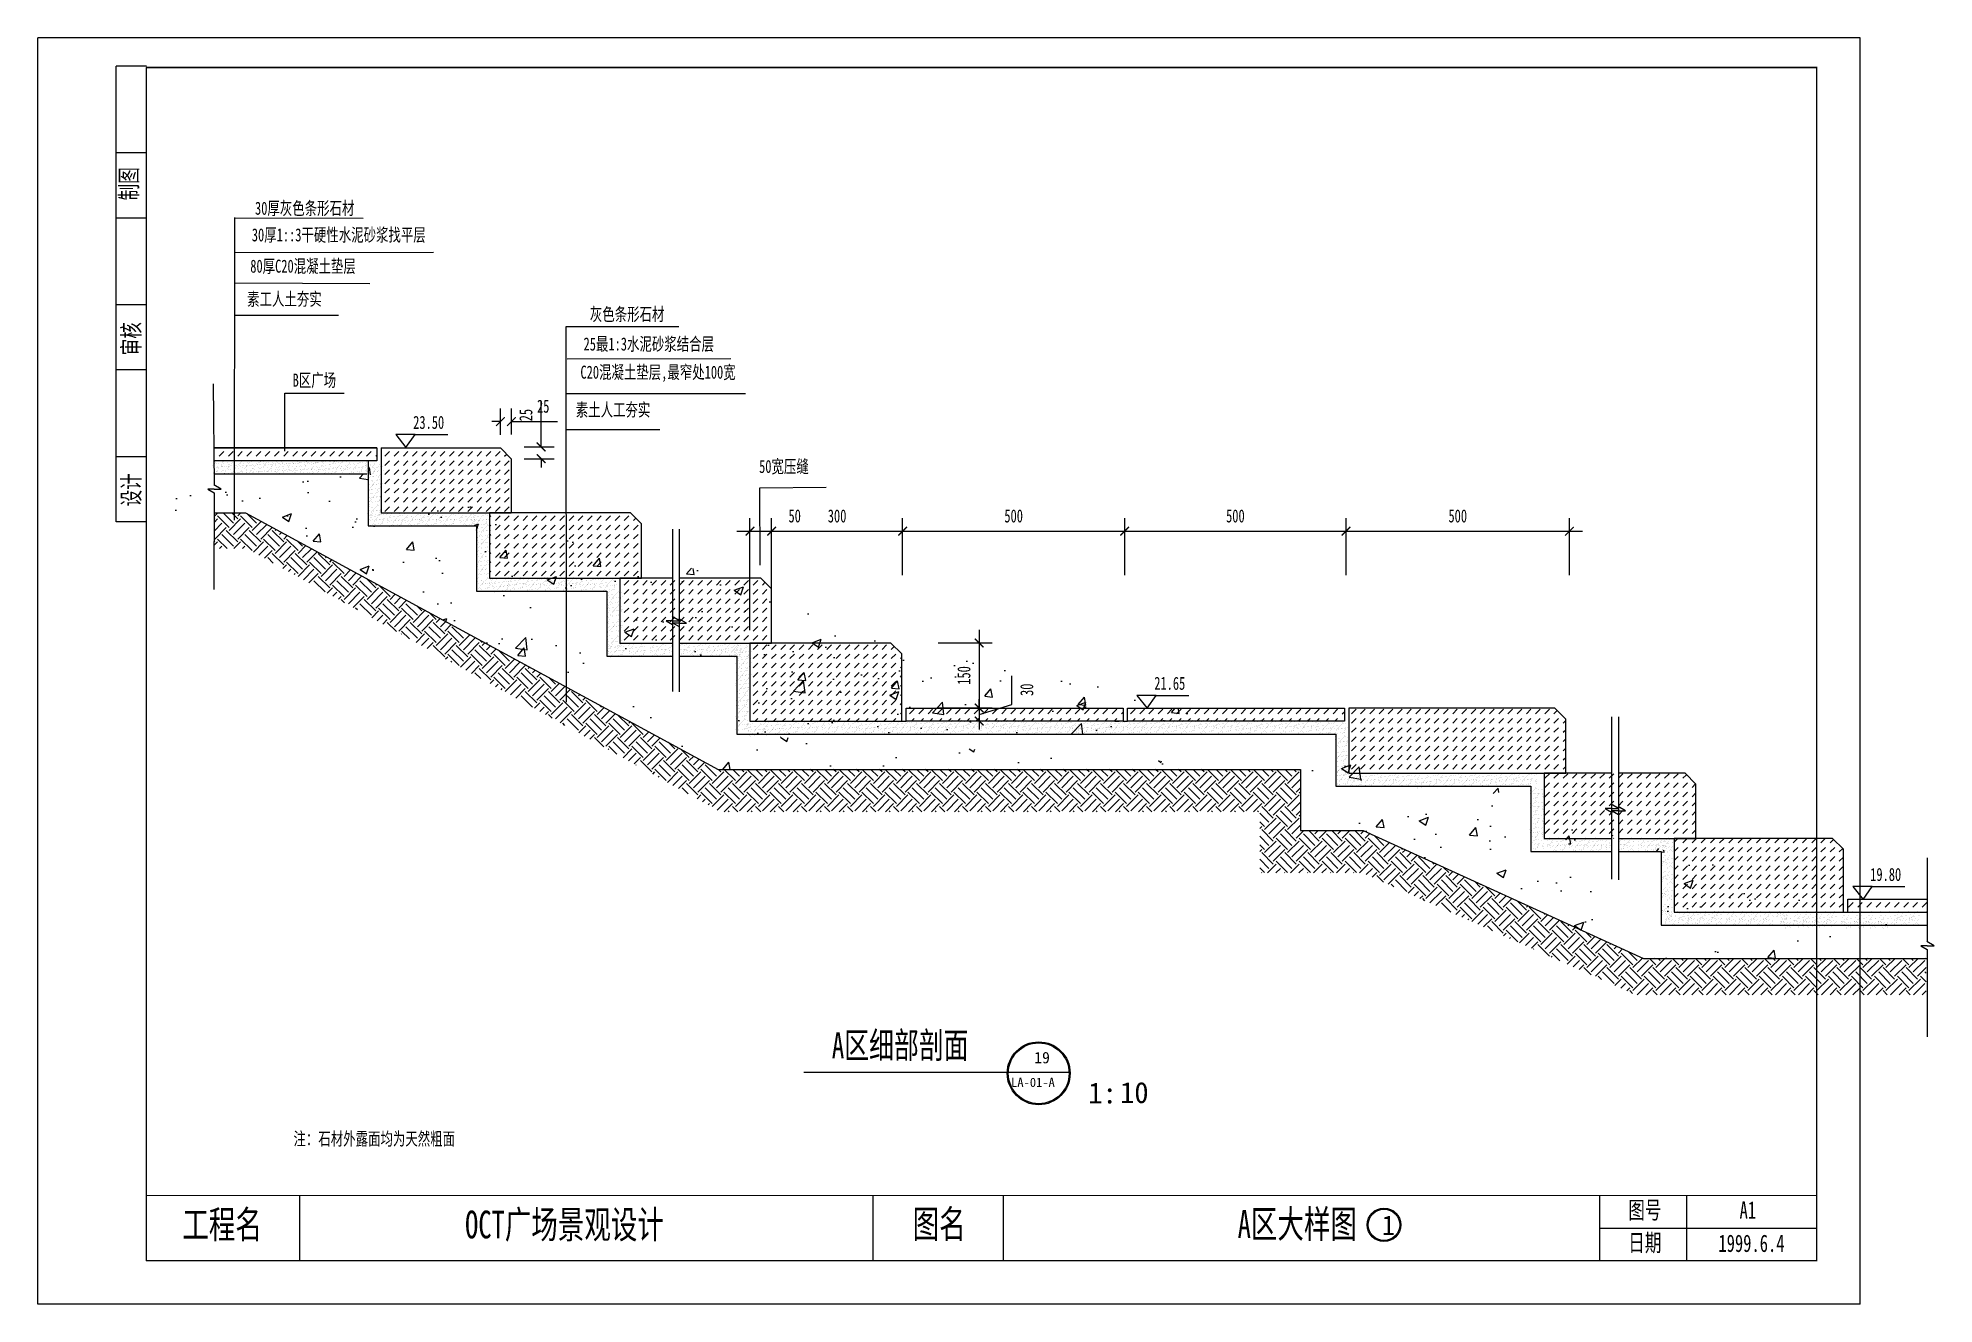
# Model space of a CAD drawing. Extents: x -5157 to -787, y -1161 to 1757.
import ezdxf

# ---------------------------------------------------------------- set-up
doc = ezdxf.new("R2010")
doc.units = 0
doc.header["$MEASUREMENT"] = 0
doc.layers.get('0').update_dxf_attribs({"linetype": 'CONTINUOUS'})
doc.layers.get('DEFPOINTS').update_dxf_attribs({"linetype": 'CONTINUOUS'})
for name, color, linetype in [('LEVEL', 50, 'CONTINUOUS'), ('STAIR', 140, 'CONTINUOUS'), ('TEXT', 41, 'CONTINUOUS'), ('TK', 1, 'CONTINUOUS')]:
    doc.layers.add(name, color=color, linetype=linetype)
doc.styles.get("Standard").update_dxf_attribs({"font": 'SIMSUN.TTF'})
doc.styles.add('STYLE1', font='SIMSUN.TTF', dxfattribs={"width": 0.7})
doc.styles.add('XREF1$0$STYLE3', font='SIMSUN.TTF', dxfattribs={"width": 0.7})
doc.dimstyles.get("Standard").update_dxf_attribs({"dimtxt": 0.18, "dimasz": 0.18, "dimexe": 0.18, "dimexo": 0.0625, "dimgap": 0.09, "dimtad": 0, "dimtih": 1, "dimtoh": 1, "dimdec": 4, "dimzin": 0, "dimtxsty": 'STANDARD', "dimcen": 0.09, "dimazin": 3, "dimtfac": 1, "dimtdec": 4, "dimtofl": 0, "dimtmove": 0, "dimatfit": 3, "dimtolj": 1, "dimtzin": 0})
pattern_1 = [(45, (-4696.673, 390.117), (2e-15, 21.213203), [15, -15])]

msp = doc.modelspace()

# ---------------------------------------------------------------- texts
at = {"color": 41, "linetype": 'BYBLOCK', "char_height": 30, "attachment_point": 5, "style": 'XREF1$0$STYLE3'}
for s, insert in [('23.50', (-4256.5, 870.8)), ('\\A1;300', (-3315.3, 655.2)), ('\\A1;500', (-2908.4, 655.2)), ('\\A1;500', (-2397.4, 655.2)), ('\\A1;500', (-1884.9, 655.2)), ('21.65', (-2548.6, 269.5)), ('19.80', (-898.6, -171))]:
    msp.add_mtext(s, dxfattribs=dict(at, insert=insert))
at = {"layer": 'TEXT', "linetype": 'CONTINUOUS', "style": 'STYLE1', "width": 0.7}
for s, p in [('制图', (-4927.5, 1382.6)), ('审核', (-4922.3, 1025.6)), ('设计', (-4922.3, 677.2))]:
    msp.add_text(s, height=40, rotation=90, dxfattribs=at).set_placement(p)
for s, height, p in [('30厚灰色条形石材', 30, (-4656.8, 1349.5)), ('30厚1::3干硬性水泥砂浆找平层', 30, (-4664.1, 1288.1)), ('80厚C20混凝土垫层', 30, (-4667.7, 1216)), ('素工人土夯实', 30, (-4674.9, 1140.2)), ('灰色条形石材', 30, (-3885.1, 1105.2)), ('25最1:3水泥砂浆结合层', 30, (-3899.6, 1036.6)), ('C20混凝土垫层,最窄处100宽', 30, (-3906.8, 971.7)), ('B区广场', 30, (-4570.1, 953.3)), ('素土人工夯实', 30, (-3917.6, 885.1)), ('50宽压缝', 30, (-3495, 754.4)), ('A区细部剖面', 60, (-3327.4, -594.3)), ('注：石材外露面均为天然粗面', 30, (-4568.1, -794.9))]:
    msp.add_text(s, height=height, dxfattribs=at).set_placement(p)
at = {"layer": 'TEXT', "linetype": 'CONTINUOUS'}
for s, height, p in [('19', 26.44, (-2860.8, -606.1)), ('LA-01-A', 21.15, (-2914.3, -660.4)), ('1:', 48.39, (-2736.4, -698.6)), ('10', 48.39, (-2663.2, -697.6))]:
    msp.add_text(s, height=height, dxfattribs=at).set_placement(p)
at = {"layer": 'TK', "linetype": 'CONTINUOUS', "style": 'STYLE1', "width": 0.7}
for s, height, p in [('工程名', 64, (-4824.3, -1009.5)), ('OCT广场景观设计', 64, (-4172.6, -1009.5)), ('图名', 64, (-3141.2, -1008.3)), ('A区大样图', 64, (-2392.1, -1008.3)), ('图号', 40, (-1491.9, -964.1)), ('日期', 40, (-1491.9, -1039.4))]:
    msp.add_text(s, height=height, dxfattribs=at).set_placement(p)
at = {"layer": 'TK', "linetype": 'CONTINUOUS'}
msp.add_text('1', height=44.9, dxfattribs=at).set_placement((-2059.9, -1001.4))
at = {"layer": 'TK', "linetype": 'CONTINUOUS', "width": 0.7}
for s, p in [('A1', (-1235.4, -964.1)), ('1999.6.4', (-1284.2, -1040.7))]:
    msp.add_text(s, height=40, dxfattribs=at).set_placement(p)

# ---------------------------------------------------------------- blocks, each defined once
blk = doc.blocks.new('_ARCHTICK')
at = {"color": 0, "linetype": 'BYBLOCK', "const_width": 0.15}
blk.add_lwpolyline([(-0.5, -0.5), (0.5, 0.5)], dxfattribs=at)
blk = doc.blocks.new('*D1')
at = {"color": 40, "linetype": 'BYBLOCK'}
for p, q in [((605.6, 482.9), (585.6, 482.9)), ((605.6, 452.2), (605.6, 512.9)), ((630.9, 452.7), (630.9, 512.9)), ((630.9, 482.9), (737.4, 482.9))]:
    blk.add_line(p, q, dxfattribs=at)
at = {"layer": 'DEFPOINTS', "color": 0, "linetype": 'BYBLOCK'}
for p in [(630.9, 482.9), (605.6, 422.2), (630.9, 422.7)]:
    blk.add_point(p, dxfattribs=at)
at = {"color": 40, "linetype": 'BYBLOCK', "xscale": 20, "yscale": 20, "zscale": 20}
blk.add_blockref('_ARCHTICK', (605.6, 482.9), dxfattribs=at)
at = {"color": 40, "linetype": 'BYBLOCK', "xscale": 20, "yscale": 20, "zscale": 20, "rotation": 180}
blk.add_blockref('_ARCHTICK', (630.9, 482.9), dxfattribs=at)
at = {"color": 41, "linetype": 'BYBLOCK', "insert": (704.1, 517.9), "char_height": 30, "attachment_point": 5, "style": 'XREF1$0$STYLE3'}
blk.add_mtext('\\A1;25', dxfattribs=at)
blk = doc.blocks.new('*D2')
at = {"color": 40, "linetype": 'BYBLOCK'}
for p, q in [((699.3, 424.4), (699.3, 530.8)), ((660.6, 424.4), (729.3, 424.4)), ((660.6, 397.2), (729.3, 397.2)), ((699.3, 397.2), (699.3, 377.2))]:
    blk.add_line(p, q, dxfattribs=at)
at = {"layer": 'DEFPOINTS', "color": 0, "linetype": 'BYBLOCK'}
for p in [(630.6, 424.4), (630.6, 397.2), (699.3, 424.4)]:
    blk.add_point(p, dxfattribs=at)
at = {"color": 40, "linetype": 'BYBLOCK', "xscale": 20, "yscale": 20, "zscale": 20}
for p, rotation in [((699.3, 424.4), 270), ((699.3, 397.2), 90)]:
    blk.add_blockref('_ARCHTICK', p, dxfattribs=dict(at, rotation=rotation))
at = {"color": 41, "linetype": 'BYBLOCK', "insert": (664.3, 497.6), "char_height": 30, "attachment_point": 5, "rotation": 90, "style": 'XREF1$0$STYLE3'}
blk.add_mtext('\\A1;25', dxfattribs=at)
blk = doc.blocks.new('*D3')
at = {"color": 40, "linetype": 'BYBLOCK'}
for p, q in [((1150.6, 230.1), (1230.4, 230.1)), ((1180.6, 2.2), (1180.6, 260.1)), ((1230.4, 8.8), (1230.4, 260.1)), ((1230.4, 230.1), (1317, 230.1))]:
    blk.add_line(p, q, dxfattribs=at)
at = {"layer": 'DEFPOINTS', "color": 0, "linetype": 'BYBLOCK'}
for p in [(1230.4, 230.1), (1180.6, -27.8), (1230.4, -21.2)]:
    blk.add_point(p, dxfattribs=at)
at = {"color": 40, "linetype": 'BYBLOCK', "xscale": 20, "yscale": 20, "zscale": 20, "rotation": 180}
blk.add_blockref('_ARCHTICK', (1180.6, 230.1), dxfattribs=at)
at = {"color": 40, "linetype": 'BYBLOCK', "xscale": 20, "yscale": 20, "zscale": 20}
blk.add_blockref('_ARCHTICK', (1230.4, 230.1), dxfattribs=at)
at = {"color": 41, "linetype": 'BYBLOCK', "insert": (1283.7, 265.1), "char_height": 30, "attachment_point": 5, "style": 'XREF1$0$STYLE3'}
blk.add_mtext('\\A1;50', dxfattribs=at)
blk = doc.blocks.new('*D4')
at = {"color": 40, "linetype": 'BYBLOCK'}
for p, q in [((1708.8, 2.5), (1708.8, -207.2)), ((1614.7, -27.5), (1738.8, -27.5)), ((1614.7, -177.2), (1738.8, -177.2))]:
    blk.add_line(p, q, dxfattribs=at)
at = {"layer": 'DEFPOINTS', "color": 0, "linetype": 'BYBLOCK'}
for p in [(1584.7, -27.5), (1584.7, -177.2), (1708.8, -177.2)]:
    blk.add_point(p, dxfattribs=at)
at = {"color": 40, "linetype": 'BYBLOCK', "xscale": 20, "yscale": 20, "zscale": 20}
for p, rotation in [((1708.8, -27.5), 90), ((1708.8, -177.2), 270)]:
    blk.add_blockref('_ARCHTICK', p, dxfattribs=dict(at, rotation=rotation))
at = {"color": 41, "linetype": 'BYBLOCK', "insert": (1673.8, -102.3), "char_height": 30, "attachment_point": 5, "rotation": 90, "style": 'XREF1$0$STYLE3'}
blk.add_mtext('\\A1;150', dxfattribs=at)
blk = doc.blocks.new('*D5')
at = {"color": 40, "linetype": 'BYBLOCK'}
for p, q in [((1783.8, -169.6), (1783.8, -103)), ((1708.8, -177.2), (1708.8, -157.2)), ((1708.8, -192.1), (1783.8, -169.6)), ((1708.8, -177.2), (1708.8, -207.1)), ((1708.8, -207.1), (1708.8, -227.1)), ((1736.7, -207.1), (1738.8, -207.1))]:
    blk.add_line(p, q, dxfattribs=at)
at = {"layer": 'DEFPOINTS', "color": 0, "linetype": 'BYBLOCK'}
for p in [(1584.7, -177.2), (1706.7, -207.1), (1708.8, -207.1)]:
    blk.add_point(p, dxfattribs=at)
at = {"color": 40, "linetype": 'BYBLOCK', "xscale": 20, "yscale": 20, "zscale": 20}
for p, rotation in [((1708.8, -177.2), 270), ((1708.8, -207.1), 90)]:
    blk.add_blockref('_ARCHTICK', p, dxfattribs=dict(at, rotation=rotation))
at = {"color": 41, "linetype": 'BYBLOCK', "insert": (1818.8, -149.6), "char_height": 30, "attachment_point": 4, "rotation": 90, "style": 'XREF1$0$STYLE3'}
blk.add_mtext('\\A1;30', dxfattribs=at)

# ---------------------------------------------------------------- dimensions: what is measured, and where the dimension line sits
for base, p1, p2, picture, middle in [((-4065.8, 873), (-4091.1, 812.3), (-4065.8, 812.8), '*D1', (-3992.6, 908)), ((-3466.3, 620.2), (-3516.1, 362.3), (-3466.3, 368.9), '*D3', (-3413, 655.2))]:
    dim = msp.add_linear_dim(base=base, p1=p1, p2=p2, dimstyle='STANDARD', override={"dimtxt": 30, "dimasz": 20, "dimexe": 30, "dimexo": 30, "dimgap": 20, "dimtad": 1, "dimtih": 0, "dimtoh": 0, "dimdec": 0, "dimtxsty": 'XREF1$0$STYLE3', "dimblk1": 'ARCHTICK', "dimblk2": 'ARCHTICK', "dimsah": 1, "dimcen": 30, "dimdle": 30, "dimclrd": 40, "dimclre": 40, "dimclrt": 41, "dimtdec": 0, "dimtvp": 1.5})
    dim.commit()
    dim.dimension.update_dxf_attribs({"geometry": picture, "text_midpoint": middle, "insert": (-4696.7, 390.1)})
dim = msp.add_linear_dim(base=(-3997.4, 814.5), p1=(-4066.1, 787.3), p2=(-4066.1, 814.5), angle=90, text='25', dimstyle='STANDARD', override={"dimtxt": 30, "dimasz": 20, "dimexe": 30, "dimexo": 30, "dimgap": 20, "dimtad": 1, "dimtih": 0, "dimtoh": 0, "dimdec": 0, "dimtxsty": 'XREF1$0$STYLE3', "dimblk1": 'ARCHTICK', "dimblk2": 'ARCHTICK', "dimsah": 1, "dimcen": 30, "dimdle": 30, "dimclrd": 40, "dimclre": 40, "dimclrt": 41, "dimtdec": 0, "dimtvp": 1.5})
dim.commit()
dim.dimension.update_dxf_attribs({"geometry": '*D2', "text_midpoint": (-4032.4, 887.7), "insert": (-4696.7, 390.1)})
for base, p1, p2, override, picture, middle in [((-2987.8, 213), (-3112, 362.7), (-3112, 213), {"dimtxt": 30, "dimasz": 20, "dimexe": 30, "dimexo": 30, "dimgap": 20, "dimtad": 1, "dimtih": 0, "dimtoh": 0, "dimdec": 0, "dimtxsty": 'XREF1$0$STYLE3', "dimblk1": 'ARCHTICK', "dimblk2": 'ARCHTICK', "dimsah": 1, "dimcen": 30, "dimdle": 30, "dimclrd": 40, "dimclre": 40, "dimclrt": 41, "dimtdec": 0, "dimtvp": 1.5}, '*D4', (-3022.8, 287.8)), ((-2987.8, 183), (-3112, 213), (-2990, 183), {"dimtxt": 30, "dimasz": 20, "dimexe": 30, "dimexo": 30, "dimgap": 20, "dimtad": 1, "dimtih": 0, "dimtoh": 0, "dimdec": 0, "dimtxsty": 'XREF1$0$STYLE3', "dimblk1": 'ARCHTICK', "dimblk2": 'ARCHTICK', "dimsah": 1, "dimcen": 30, "dimdle": 30, "dimse1": 1, "dimclrd": 40, "dimclre": 40, "dimclrt": 41, "dimtdec": 0, "dimtvp": 1.5}, '*D5', (-2877.8, 240.5))]:
    dim = msp.add_linear_dim(base=base, p1=p1, p2=p2, angle=90, dimstyle='STANDARD', override=override)
    dim.commit()
    dim.dimension.update_dxf_attribs({"geometry": picture, "text_midpoint": middle, "insert": (-4696.7, 390.1)})

# ---------------------------------------------------------------- hatches: boundary and pattern name
at = {"layer": 'STAIR'}
h = msp.add_hatch(dxfattribs=at)
h.set_pattern_fill('DASH', color=256, scale=120, angle=45, style=0)
h.set_pattern_definition(pattern_1)
h.paths.add_polyline_path([(-4066.1, 662.3), (-4066.1, 787.3), (-4091.1, 812.3), (-4366.1, 812.3), (-4366.1, 662.3)])
h = msp.add_hatch(dxfattribs=at)
h.set_pattern_fill('AR-CONC', color=256, scale=30, style=0)
h.set_pattern_definition([(50, (-4696.67, 390.12), (215.178, -18.826), [22.5, -247.5]), (355, (-4696.67, 390.12), (-41.625, 225.658), [18, -198]), (100.4514, (-4678.74, 388.55), (173.553, 206.832), [19.122, -210.343]), (46.184, (-4696.67, 450.12), (320.172, -49.656), [33.75, -371.25]), (96.636, (-4670, 445.98), (280.4, 292.235), [28.683, -315.514]), (351.184, (-4696.67, 450.12), (280.399, 292.236), [27, -297]), (21, (-4666.67, 435.12), (179.072, -120.786), [22.5, -247.5]), (326, (-4666.67, 435.12), (72.995, 217.545), [18, -198]), (71.4514, (-4651.75, 425.05), (252.067, 96.759), [19.122, -210.343]), (37.5, (-4696.67, 390.12), (3.648, 99.8682), [0, -195.6, 0, -201, 0, -198.75]), (7.5, (-4696.67, 390.12), (78.921, 118.3235), [0, -114.6, 0, -191.1, 0, -75.75]), (327.5, (-4763.57, 390.12), (160.1467, -6.7665), [0, -75, 0, -234, 0, -310.5]), (317.5, (-4793.57, 390.12), (174.956, 30.0315), [0, -97.5, 0, -155.4, 0, -220.5])])
edge = h.paths.add_edge_path()
edge.add_line((-4878.7, 662.3), (-4678.7, 662.3))
edge.add_line((-4878.7, 752.3), (-4878.7, 662.3))
edge.add_line((-4878.7, 752.3), (-4398.7, 752.3))
edge.add_line((-4678.7, 662.3), (-3589, 71.1))
edge.add_line((-4396.1, 782.3), (-4396.1, 632.3))
edge.add_line((-4396.1, 632.3), (-4146.1, 632.3))
edge.add_line((-4146.1, 632.3), (-4146.1, 482.3))
edge.add_line((-4146.1, 482.3), (-3846.1, 482.3))
edge.add_line((-3846.1, 482.3), (-3846.1, 332.3))
edge.add_line((-3846.1, 332.3), (-3546.1, 332.3))
edge.add_line((-3546.1, 332.3), (-3546.1, 152.3))
edge.add_line((-3589, 71.1), (-2247.4, 71.1))
edge.add_line((-3546.1, 152.3), (-2166.1, 152.3))
edge.add_line((-2247.4, 71.1), (-2247.4, -69.8))
edge.add_line((-2166.1, 152.3), (-2166.1, 32.3))
edge.add_line((-2166.1, 32.3), (-1716.1, 32.3))
edge.add_line((-2247.4, -69.8), (-2102.8, -69.8))
edge.add_line((-2102.8, -69.8), (-1457.2, -364.4))
edge.add_line((-1716.1, 32.3), (-1716.1, -117.7))
edge.add_line((-1716.1, -117.7), (-1416.1, -117.7))
edge.add_line((-1416.1, -117.7), (-1416.1, -287.7))
edge.add_line((-1416.1, -287.7), (-813.4, -287.7))
edge.add_line((-1457.2, -364.4), (-809.3, -364.4))
edge.add_line((-809.3, -364.4), (-813.4, -287.7))
h = msp.add_hatch(dxfattribs=at)
h.set_pattern_fill('DASH', color=256, scale=120, angle=45, style=0)
h.set_pattern_definition(pattern_1)
h.paths.add_polyline_path([(-4116.1, 662.3), (-4116.1, 512.3), (-3766.1, 512.3), (-3766.1, 637.3), (-3791.1, 662.3)])
h = msp.add_hatch(dxfattribs=at)
h.set_pattern_fill('DASH', color=256, scale=120, angle=45, style=0)
h.set_pattern_definition(pattern_1)
h.paths.add_polyline_path([(-3816.1, 512.3), (-3816.1, 362.3), (-3466.1, 362.3), (-3466.1, 487.3), (-3491.1, 512.3)])
h = msp.add_hatch(dxfattribs=at)
h.set_pattern_fill('DASH', color=256, scale=120, angle=45, style=0)
h.set_pattern_definition(pattern_1)
h.paths.add_polyline_path([(-3516.1, 362.3), (-3516.1, 182.3), (-3166.1, 182.3), (-3166.1, 337.3), (-3191.1, 362.3)])
h = msp.add_hatch(dxfattribs=at)
h.set_pattern_fill('DASH', color=256, scale=120, angle=45, style=0)
h.set_pattern_definition(pattern_1)
h.paths.add_polyline_path([(-3156.1, 212.3), (-2656.1, 212.3), (-2656.1, 182.3), (-3156.1, 182.3)])
h = msp.add_hatch(dxfattribs=at)
h.set_pattern_fill('DASH', color=256, scale=120, angle=45, style=0)
h.set_pattern_definition(pattern_1)
h.paths.add_polyline_path([(-2646.1, 212.3), (-2146.1, 212.3), (-2146.1, 182.3), (-2646.1, 182.3)])
h = msp.add_hatch(dxfattribs=at)
h.set_pattern_fill('DASH', color=256, scale=120, angle=45, style=0)
h.set_pattern_definition(pattern_1)
h.paths.add_polyline_path([(-1636.1, 62.3), (-1636.1, 187.3), (-1661.1, 212.3), (-2136.1, 212.3), (-2136.1, 62.3)])
h = msp.add_hatch(dxfattribs=at)
h.set_pattern_fill('DASH', color=256, scale=120, angle=45, style=0)
h.set_pattern_definition(pattern_1)
h.paths.add_polyline_path([(-1336.1, 37.3), (-1361.1, 62.3), (-1686.1, 62.3), (-1686.1, -87.7), (-1336.1, -87.7)])
h = msp.add_hatch(dxfattribs=at)
h.set_pattern_fill('DASH', color=256, scale=120, angle=45, style=0)
h.set_pattern_definition(pattern_1)
h.paths.add_polyline_path([(-1386.1, -87.7), (-1386.1, -257.7), (-996.1, -257.7), (-996.1, -112.7), (-1021.1, -87.7)])
h = msp.add_hatch(dxfattribs=at)
h.set_pattern_fill('DASH', color=256, scale=120, angle=45, style=0)
h.set_pattern_definition(pattern_1)
h.paths.add_polyline_path([(-986.1, -227.7), (-986.1, -257.7), (-803.4, -257.7), (-803.4, -227.7)])
at = {"layer": 'TEXT', "linetype": 'CONTINUOUS'}
h = msp.add_hatch(color=256, dxfattribs=at)
edge = h.paths.add_edge_path()
edge.add_arc((-2850.7, -629.1), 72.5, 0, 360)
edge = h.paths.add_edge_path(flags=16)
edge.add_arc((-2850.7, -629.1), 70, 0, 360)
at = {"layer": 'TK', "linetype": 'CONTINUOUS'}
h = msp.add_hatch(color=256, dxfattribs=at)
edge = h.paths.add_edge_path(flags=16)
edge.add_arc((-2054.9, -978.3), 36.2, 0, 360)
edge = h.paths.add_edge_path()
edge.add_arc((-2054.9, -978.3), 38.6, 0, 360)

# ---------------------------------------------------------------- linework, layer by layer
at = {"color": 40, "linetype": 'BYBLOCK'}
for p, q in [((-4287.5, 843.1), (-4212.1, 843.1)), ((-3496.3, 620.2), (-3134.4, 620.2)), ((-3194.4, 620.2), (-2622.5, 620.2)), ((-3164.4, 518.6), (-3164.4, 650.2)), ((-2682.5, 620.2), (-2112.4, 620.2)), ((-2652.5, 518.6), (-2652.5, 650.2)), ((-2172.4, 620.2), (-1597.5, 620.2)), ((-2142.4, 518.6), (-2142.4, 650.2)), ((-1627.5, 518.6), (-1627.5, 650.2)), ((-2579.6, 241.8), (-2504.3, 241.8)), ((-929.6, -198.8), (-854.2, -198.8))]:
    msp.add_line(p, q, dxfattribs=at)
for p, q in [((-4376.1, 782.3), (-4396.1, 782.3)), ((-4066.1, 662.3), (-4116.1, 662.3)), ((-3766.1, 512.3), (-3816.1, 512.3)), ((-3816.1, 512.3), (-3816.1, 512.3)), ((-3466.1, 362.3), (-3516.1, 362.3)), ((-2675.1, 182.3), (-2665.1, 182.3)), ((-2656.1, 182.3), (-2666.1, 182.3)), ((-1636.1, 62.3), (-1686.1, 62.3)), ((-1336.1, -87.7), (-1386.1, -87.7)), ((-996.1, -257.7), (-986.1, -257.7))]:
    msp.add_line(p, q)
for points in [[(-4287.5, 843.1), (-4332.3, 843.1), (-4308.8, 813.3)], [(-2579.6, 241.8), (-2624.4, 241.8), (-2600.9, 212)], [(-929.6, -198.8), (-974.4, -198.8), (-950.8, -228.6)]]:
    msp.add_lwpolyline(points, close=True, dxfattribs=at)
at = {"layer": 'DEFPOINTS', "color": 0, "linetype": 'BYBLOCK'}
for p in [(-3164.4, 620.2), (-2652.5, 620.2), (-2142.4, 620.2), (-1627.5, 620.2), (-3466.3, 368.9)]:
    msp.add_point(p, dxfattribs=at)
at = {"layer": 'LEVEL'}
for p, q in [((-4751.9, 812.3), (-4376.1, 812.3)), ((-4376.1, 812.3), (-4751.9, 812.3)), ((-4376.1, 812.3), (-4376.1, 782.3)), ((-4366.1, 812.3), (-4091.1, 812.3)), ((-4366.1, 812.3), (-4366.1, 662.3)), ((-4091.1, 812.3), (-4066.1, 787.3)), ((-4066.1, 787.3), (-4066.1, 662.3)), ((-4376.1, 782.3), (-4751.6, 782.3)), ((-4751.3, 752.3), (-4398.7, 752.3)), ((-4396.1, 782.3), (-4396.1, 632.3)), ((-4751.1, 662.3), (-4678.7, 662.3)), ((-4678.7, 662.3), (-3589, 71.1)), ((-4366.1, 662.3), (-4066.1, 662.3)), ((-4116.1, 662.3), (-4116.1, 512.3)), ((-3791.1, 662.3), (-4116.1, 662.3)), ((-3791.1, 662.3), (-3766.1, 637.3)), ((-4396.1, 632.3), (-4146.1, 632.3)), ((-4146.1, 632.3), (-4146.1, 482.3)), ((-3766.1, 512.3), (-3766.1, 637.3)), ((-4146.1, 482.3), (-3846.1, 482.3)), ((-4116.1, 512.3), (-3766.1, 512.3)), ((-3846.1, 482.3), (-3846.1, 332.3)), ((-3816.1, 512.3), (-3816.1, 362.3)), ((-3694.8, 512.3), (-3816.1, 512.3)), ((-3491.1, 512.3), (-3679, 512.3)), ((-3491.1, 512.3), (-3466.1, 487.3)), ((-3466.1, 362.3), (-3466.1, 487.3)), ((-3816.1, 362.3), (-3694.8, 362.3)), ((-3679, 362.3), (-3466.1, 362.3)), ((-3516.1, 362.3), (-3516.1, 182.3)), ((-3191.1, 362.3), (-3516.1, 362.3)), ((-3191.1, 362.3), (-3166.1, 337.3)), ((-3846.1, 332.3), (-3694.8, 332.3)), ((-3679, 332.3), (-3546.1, 332.3)), ((-3546.1, 332.3), (-3546.1, 152.3)), ((-3166.1, 182.3), (-3166.1, 337.3)), ((-3516.1, 182.3), (-3166.1, 182.3)), ((-3166.1, 182.3), (-3156.1, 182.3)), ((-3156.1, 182.3), (-3156.1, 212.3)), ((-3156.1, 212.3), (-2656.1, 212.3)), ((-2656.1, 182.3), (-3156.1, 182.3)), ((-2656.1, 212.3), (-2656.1, 182.3)), ((-2656.1, 182.3), (-2646.1, 182.3)), ((-2646.1, 182.3), (-2646.1, 212.3)), ((-2646.1, 212.3), (-2146.1, 212.3)), ((-2146.1, 182.3), (-2646.1, 182.3)), ((-2146.1, 212.3), (-2146.1, 182.3)), ((-2136.1, 212.3), (-2136.1, 62.3)), ((-1661.1, 212.3), (-2136.1, 212.3)), ((-1661.1, 212.3), (-1636.1, 187.3)), ((-1636.1, 62.3), (-1636.1, 187.3)), ((-3546.1, 152.3), (-2166.1, 152.3)), ((-2166.1, 152.3), (-2166.1, 32.3)), ((-3589, 71.1), (-2247.4, 71.1)), ((-2247.4, 71.1), (-2247.4, -69.8)), ((-2136.1, 62.3), (-1636.1, 62.3)), ((-1686.1, 62.3), (-1686.1, -87.7)), ((-1530.6, 62.3), (-1686.1, 62.3)), ((-1361.1, 62.3), (-1514.7, 62.3)), ((-1361.1, 62.3), (-1336.1, 37.3)), ((-2166.1, 32.3), (-1716.1, 32.3)), ((-1716.1, 32.3), (-1716.1, -117.7)), ((-1336.1, -87.7), (-1336.1, 37.3)), ((-2247.4, -69.8), (-2102.8, -69.8)), ((-2102.8, -69.8), (-1457.2, -364.4)), ((-1716.1, -117.7), (-1530.6, -117.7)), ((-1686.1, -87.7), (-1530.6, -87.7)), ((-1514.7, -87.7), (-1336.1, -87.7)), ((-1514.7, -117.7), (-1416.1, -117.7)), ((-1416.1, -117.7), (-1416.1, -287.7)), ((-1386.1, -87.7), (-1386.1, -257.7)), ((-1021.1, -87.7), (-1386.1, -87.7)), ((-1021.1, -87.7), (-996.1, -112.7)), ((-996.1, -257.7), (-996.1, -112.7)), ((-1386.1, -257.7), (-996.1, -257.7)), ((-986.1, -257.7), (-986.1, -227.7)), ((-986.1, -227.7), (-803.4, -227.7)), ((-986.1, -257.7), (-803.4, -257.7)), ((-1416.1, -287.7), (-803.4, -287.7)), ((-1457.2, -364.4), (-804.4, -364.4))]:
    msp.add_line(p, q, dxfattribs=at)
at = {"layer": 'STAIR', "linetype": 'CONTINUOUS'}
for p, q in [((-4753.5, 959.7), (-4751, 726.4)), ((-4765.3, 717), (-4751, 708.9)), ((-4751, 717), (-4765.3, 717)), ((-4734.8, 717), (-4751.8, 726.8)), ((-4751, 708.9), (-4751.5, 486.2)), ((-4751, 717), (-4734.8, 717)), ((-3694.8, 624.9), (-3694.8, 250.6)), ((-3694.8, 624.9), (-3694.8, 422.9)), ((-3679, 625.1), (-3679, 249.7)), ((-3679, 625.1), (-3679, 417.7)), ((-3694.8, 413.5), (-3709.1, 413.5)), ((-3709.1, 413.5), (-3694.8, 405.4)), ((-3678.6, 413.5), (-3695.6, 423.4)), ((-3694.8, 413.5), (-3678.6, 413.5)), ((-3679, 408.2), (-3693.3, 408.2)), ((-3693.3, 408.2), (-3679, 400.2)), ((-3662.7, 408.2), (-3679.8, 418.1)), ((-3679, 408.2), (-3662.7, 408.2)), ((-1530.6, 192.3), (-1530.6, -182)), ((-1530.6, 192.3), (-1530.6, -9.7)), ((-1514.7, 192.5), (-1514.7, -182.9)), ((-1514.7, 192.5), (-1514.7, -14.9)), ((-1544.9, -19.1), (-1530.6, -27.2)), ((-1530.6, -19.1), (-1544.9, -19.1)), ((-1514.3, -19.1), (-1531.4, -9.2)), ((-1530.6, -19.1), (-1514.3, -19.1)), ((-1529, -24.4), (-1514.7, -32.5)), ((-1514.7, -24.4), (-1529, -24.4)), ((-1498.5, -24.4), (-1515.5, -14.5)), ((-1514.7, -24.4), (-1498.5, -24.4)), ((-803.4, -132.9), (-803.4, -325.9)), ((-803.4, -335.3), (-817.7, -335.3)), ((-817.7, -335.3), (-803.4, -343.4)), ((-787.1, -335.3), (-804.2, -325.4)), ((-803.4, -335.3), (-787.1, -335.3)), ((-803.4, -343.4), (-803.4, -544.7))]:
    msp.add_line(p, q, dxfattribs=at)
at = {"layer": 'STAIR'}
for p, q in [((-4739.1, 793.2), (-4728.5, 803.8)), ((-4717.9, 793.2), (-4707.3, 803.8)), ((-4696.7, 793.2), (-4686.1, 803.8)), ((-4675.5, 793.2), (-4664.9, 803.8)), ((-4654.2, 793.2), (-4643.6, 803.8)), ((-4633, 793.2), (-4622.4, 803.8)), ((-4611.8, 793.2), (-4601.2, 803.8)), ((-4590.6, 793.2), (-4580, 803.8)), ((-4569.4, 793.2), (-4558.8, 803.8)), ((-4548.2, 793.2), (-4537.6, 803.8)), ((-4527, 793.2), (-4516.4, 803.8)), ((-4505.8, 793.2), (-4495.1, 803.8)), ((-4484.5, 793.2), (-4473.9, 803.8)), ((-4463.3, 793.2), (-4452.7, 803.8)), ((-4442.1, 793.2), (-4431.5, 803.8)), ((-4420.9, 793.2), (-4410.3, 803.8)), ((-4399.7, 793.2), (-4389.1, 803.8)), ((-4378.5, 793.2), (-4376.1, 795.6)), ((-4754.2, 770.5), (-4754.2, 770.5)), ((-4752.9, 755.6), (-4752.9, 755.6)), ((-4752.2, 752.6), (-4752.2, 752.6)), ((-4751.8, 768.7), (-4751.8, 768.7)), ((-4751.6, 765.3), (-4751.6, 765.3)), ((-4750.4, 774.4), (-4750.4, 774.4)), ((-4750.3, 768.8), (-4750.3, 768.8)), ((-4749.9, 782.3), (-4749.7, 782.6)), ((-4749.2, 777.1), (-4749.2, 777.1)), ((-4747.3, 779.6), (-4747.3, 779.6)), ((-4746.1, 777.3), (-4746.1, 777.3)), ((-4745.5, 767.1), (-4745.5, 767.1)), ((-4745.2, 756.9), (-4745.2, 756.9)), ((-4744.7, 757.6), (-4744.7, 757.6)), ((-4744.2, 753), (-4744.2, 753)), ((-4743.2, 769.1), (-4743.2, 769.1)), ((-4743.1, 757.4), (-4743.1, 757.4)), ((-4742.8, 760.1), (-4742.8, 760.1)), ((-4742.7, 753), (-4742.7, 753)), ((-4742.6, 767.7), (-4742.6, 767.7)), ((-4742, 766.4), (-4742, 766.4)), ((-4740.6, 776.6), (-4740.6, 776.6)), ((-4739.8, 764), (-4739.8, 764)), ((-4735.6, 753.3), (-4735.6, 753.3)), ((-4735.1, 769.4), (-4735.1, 769.4)), ((-4734.8, 770.5), (-4734.8, 770.5)), ((-4733.6, 769.5), (-4733.6, 769.5)), ((-4733.5, 758.5), (-4733.5, 758.5)), ((-4732.9, 773), (-4732.9, 773)), ((-4732.3, 780.3), (-4732.3, 780.3)), ((-4732.2, 768.7), (-4732.2, 768.7)), ((-4732, 770.1), (-4732, 770.1)), ((-4731.5, 759.9), (-4731.5, 759.9)), ((-4730.9, 778.3), (-4730.9, 778.3)), ((-4729.9, 776.9), (-4729.9, 776.9)), ((-4729.4, 781), (-4729.4, 781)), ((-4728.7, 782.3), (-4728.5, 782.6)), ((-4728.5, 760.6), (-4728.5, 760.6)), ((-4728.4, 753.5), (-4728.4, 753.5)), ((-4727.5, 753.7), (-4727.5, 753.7)), ((-4726.6, 769.8), (-4726.6, 769.8)), ((-4726, 753.8), (-4726, 753.8)), ((-4725.4, 757.4), (-4725.4, 757.4)), ((-4723.7, 760.7), (-4723.7, 760.7)), ((-4722.5, 770.4), (-4722.5, 770.4)), ((-4721.3, 779.5), (-4721.3, 779.5)), ((-4720.4, 763.9), (-4720.4, 763.9)), ((-4718.9, 754.1), (-4718.9, 754.1)), ((-4718.5, 770.2), (-4718.5, 770.2)), ((-4718.5, 766.4), (-4718.5, 766.4)), ((-4718.3, 773.1), (-4718.3, 773.1)), ((-4718, 762.9), (-4718, 762.9)), ((-4717.4, 752.7), (-4717.4, 752.7)), ((-4717, 770.2), (-4717, 770.2)), ((-4715.5, 770.3), (-4715.5, 770.3)), ((-4715.3, 773.8), (-4715.3, 773.8)), ((-4715.3, 752.8), (-4715.3, 752.8)), ((-4714.5, 753.4), (-4714.5, 753.4)), ((-4714, 762.5), (-4714, 762.5)), ((-4712.8, 771.5), (-4712.8, 771.5)), ((-4711.5, 781.7), (-4711.5, 781.7)), ((-4710.8, 754.4), (-4710.8, 754.4)), ((-4710.5, 776.9), (-4710.5, 776.9)), ((-4709.9, 770.5), (-4709.9, 770.5)), ((-4709.3, 754.5), (-4709.3, 754.5)), ((-4708.6, 779.4), (-4708.6, 779.4)), ((-4707.5, 782.3), (-4707.3, 782.6)), ((-4706.1, 757.4), (-4706.1, 757.4)), ((-4705.6, 754.6), (-4705.6, 754.6)), ((-4704.8, 776.1), (-4704.8, 776.1)), ((-4704.4, 763.6), (-4704.4, 763.6)), ((-4704.2, 765.9), (-4704.2, 765.9)), ((-4704.1, 759.9), (-4704.1, 759.9)), ((-4703.9, 755.7), (-4703.9, 755.7)), ((-4703.1, 773.8), (-4703.1, 773.8)), ((-4702.3, 754.8), (-4702.3, 754.8)), ((-4701.8, 770.9), (-4701.8, 770.9)), ((-4701.3, 766.6), (-4701.3, 766.6)), ((-4701.1, 763.8), (-4701.1, 763.8)), ((-4700.3, 771), (-4700.3, 771)), ((-4696.1, 770.3), (-4696.1, 770.3)), ((-4696, 755.7), (-4696, 755.7)), ((-4694.6, 765.8), (-4694.6, 765.8)), ((-4694.2, 772.8), (-4694.2, 772.8)), ((-4694.2, 755.2), (-4694.2, 755.2)), ((-4693.4, 775.5), (-4693.4, 775.5)), ((-4693.2, 771.3), (-4693.2, 771.3)), ((-4692.7, 755.2), (-4692.7, 755.2)), ((-4691.2, 776.7), (-4691.2, 776.7)), ((-4691, 779.2), (-4691, 779.2)), ((-4690.8, 768.9), (-4690.8, 768.9)), ((-4690.2, 758.7), (-4690.2, 758.7)), ((-4689.8, 753.3), (-4689.8, 753.3)), ((-4688.1, 779.8), (-4688.1, 779.8)), ((-4687.2, 759.4), (-4687.2, 759.4)), ((-4686.8, 757.2), (-4686.8, 757.2)), ((-4686.3, 782.3), (-4686.1, 782.6)), ((-4686.2, 757.9), (-4686.2, 757.9)), ((-4685.6, 755.5), (-4685.6, 755.5)), ((-4685.1, 771.6), (-4685.1, 771.6)), ((-4684.9, 767.6), (-4684.9, 767.6)), ((-4683.7, 776.6), (-4683.7, 776.6)), ((-4683.6, 771.7), (-4683.6, 771.7)), ((-4681.8, 763.8), (-4681.8, 763.8)), ((-4679.8, 766.3), (-4679.8, 766.3)), ((-4677.6, 782.2), (-4677.6, 782.2)), ((-4677.5, 755.9), (-4677.5, 755.9)), ((-4677, 772), (-4677, 772)), ((-4676.9, 770.2), (-4676.9, 770.2)), ((-4676.7, 761.7), (-4676.7, 761.7)), ((-4676.6, 772), (-4676.6, 772)), ((-4676.5, 759.7), (-4676.5, 759.7)), ((-4676, 755.9), (-4676, 755.9)), ((-4675.3, 768.7), (-4675.3, 768.7)), ((-4674.1, 772.6), (-4674.1, 772.6)), ((-4673.9, 778.8), (-4673.9, 778.8)), ((-4671.8, 776.7), (-4671.8, 776.7)), ((-4669.9, 779.2), (-4669.9, 779.2)), ((-4668.9, 756.3), (-4668.9, 756.3)), ((-4668.5, 772.4), (-4668.5, 772.4)), ((-4667.4, 757.2), (-4667.4, 757.2)), ((-4667, 772.4), (-4667, 772.4)), ((-4666.8, 760.8), (-4666.8, 760.8)), ((-4665.5, 770.9), (-4665.5, 770.9)), ((-4665.5, 759.7), (-4665.5, 759.7)), ((-4665.1, 782.3), (-4664.9, 782.6)), ((-4664.2, 780.6), (-4664.2, 780.6)), ((-4663.5, 775), (-4663.5, 775)), ((-4662.9, 764.8), (-4662.9, 764.8)), ((-4662.7, 754.5), (-4662.7, 754.5)), ((-4662.5, 763.6), (-4662.5, 763.6)), ((-4660.8, 756.6), (-4660.8, 756.6)), ((-4660, 765.4), (-4660, 765.4)), ((-4659.9, 772.7), (-4659.9, 772.7)), ((-4659.3, 756.7), (-4659.3, 756.7)), ((-4658.4, 752.9), (-4658.4, 752.9)), ((-4657.5, 770.1), (-4657.5, 770.1)), ((-4657.1, 763), (-4657.1, 763)), ((-4655.8, 772.7), (-4655.8, 772.7)), ((-4655.5, 772.6), (-4655.5, 772.6)), ((-4654.6, 781.7), (-4654.6, 781.7)), ((-4652.6, 776.5), (-4652.6, 776.5)), ((-4652.3, 757), (-4652.3, 757)), ((-4651.8, 773.1), (-4651.8, 773.1)), ((-4651.1, 753.1), (-4651.1, 753.1)), ((-4650.3, 773.2), (-4650.3, 773.2)), ((-4649.7, 778), (-4649.7, 778)), ((-4649.5, 767.8), (-4649.5, 767.8)), ((-4648.9, 757.6), (-4648.9, 757.6)), ((-4648.6, 755.1), (-4648.6, 755.1)), ((-4648.1, 757), (-4648.1, 757)), ((-4647.3, 764.8), (-4647.3, 764.8)), ((-4646.8, 778.7), (-4646.8, 778.7)), ((-4646.2, 773.8), (-4646.2, 773.8)), ((-4646, 758.2), (-4646, 758.2)), ((-4644.2, 757.3), (-4644.2, 757.3)), ((-4643.9, 782.3), (-4643.6, 782.6)), ((-4643.2, 773.5), (-4643.2, 773.5)), ((-4643.1, 763.6), (-4643.1, 763.6)), ((-4642.7, 757.4), (-4642.7, 757.4)), ((-4641.2, 766.1), (-4641.2, 766.1)), ((-4638.9, 756.9), (-4638.9, 756.9)), ((-4638.2, 770), (-4638.2, 770)), ((-4637.7, 765.9), (-4637.7, 765.9)), ((-4636.4, 776), (-4636.4, 776)), ((-4636.3, 781), (-4636.3, 781)), ((-4635.7, 770.8), (-4635.7, 770.8)), ((-4635.6, 757.7), (-4635.6, 757.7)), ((-4635.4, 760.6), (-4635.4, 760.6)), ((-4635.1, 773.8), (-4635.1, 773.8)), ((-4633.6, 773.9), (-4633.6, 773.9)), ((-4633.2, 776.5), (-4633.2, 776.5)), ((-4632.8, 771.5), (-4632.8, 771.5)), ((-4631.3, 779), (-4631.3, 779)), ((-4629.3, 758), (-4629.3, 758)), ((-4628.7, 757), (-4628.7, 757)), ((-4627.9, 768.1), (-4627.9, 768.1)), ((-4627.5, 758.1), (-4627.5, 758.1)), ((-4626.8, 759.5), (-4626.8, 759.5)), ((-4626.7, 777.8), (-4626.7, 777.8)), ((-4626.6, 774.2), (-4626.6, 774.2)), ((-4626, 758.1), (-4626, 758.1)), ((-4623.8, 763.4), (-4623.8, 763.4)), ((-4622.6, 782.3), (-4622.4, 782.6)), ((-4622.2, 773.8), (-4622.2, 773.8)), ((-4621.6, 763.6), (-4621.6, 763.6)), ((-4621.4, 753.4), (-4621.4, 753.4)), ((-4619.5, 760.2), (-4619.5, 760.2)), ((-4618.9, 758.4), (-4618.9, 758.4)), ((-4618.8, 769.9), (-4618.8, 769.9)), ((-4618.7, 764.3), (-4618.7, 764.3)), ((-4618.5, 774.5), (-4618.5, 774.5)), ((-4618.2, 769.9), (-4618.2, 769.9)), ((-4617, 778.9), (-4617, 778.9)), ((-4617, 774.6), (-4617, 774.6)), ((-4616.9, 772.4), (-4616.9, 772.4)), ((-4613.9, 776.3), (-4613.9, 776.3)), ((-4612.4, 752.9), (-4612.4, 752.9)), ((-4610.8, 758.8), (-4610.8, 758.8)), ((-4609.9, 774.9), (-4609.9, 774.9)), ((-4609.8, 762), (-4609.8, 762)), ((-4609.4, 756.8), (-4609.4, 756.8)), ((-4609.3, 758.9), (-4609.3, 758.9)), ((-4608.6, 771), (-4608.6, 771)), ((-4608.5, 776.9), (-4608.5, 776.9)), ((-4608.2, 766.6), (-4608.2, 766.6)), ((-4607.6, 756.4), (-4607.6, 756.4)), ((-4607.3, 781.1), (-4607.3, 781.1)), ((-4605.5, 777.5), (-4605.5, 777.5)), ((-4604.7, 757.1), (-4604.7, 757.1)), ((-4604.4, 763.4), (-4604.4, 763.4)), ((-4602.5, 765.9), (-4602.5, 765.9)), ((-4602.3, 759.2), (-4602.3, 759.2)), ((-4601.8, 775.3), (-4601.8, 775.3)), ((-4601.4, 782.3), (-4601.2, 782.6)), ((-4601.3, 754.1), (-4601.3, 754.1)), ((-4600.3, 775.3), (-4600.3, 775.3)), ((-4600.2, 763.1), (-4600.2, 763.1)), ((-4599.5, 769.8), (-4599.5, 769.8)), ((-4598.8, 773.2), (-4598.8, 773.2)), ((-4595, 779.8), (-4595, 779.8)), ((-4594.5, 776.3), (-4594.5, 776.3)), ((-4594.4, 769.7), (-4594.4, 769.7)), ((-4594.2, 759.5), (-4594.2, 759.5)), ((-4594.1, 759.4), (-4594.1, 759.4)), ((-4593.2, 775.6), (-4593.2, 775.6)), ((-4592.7, 759.6), (-4592.7, 759.6)), ((-4592.6, 778.8), (-4592.6, 778.8)), ((-4591.7, 755.2), (-4591.7, 755.2)), ((-4591.5, 770.3), (-4591.5, 770.3)), ((-4590.4, 765.3), (-4590.4, 765.3)), ((-4590, 756.8), (-4590, 756.8)), ((-4589.1, 775), (-4589.1, 775)), ((-4588.1, 759.3), (-4588.1, 759.3)), ((-4585.6, 759.9), (-4585.6, 759.9)), ((-4585.1, 776), (-4585.1, 776)), ((-4585.1, 763.2), (-4585.1, 763.2)), ((-4583.7, 776.1), (-4583.7, 776.1)), ((-4581.9, 757.4), (-4581.9, 757.4)), ((-4580.9, 772.6), (-4580.9, 772.6)), ((-4580.7, 767.1), (-4580.7, 767.1)), ((-4580.4, 762.5), (-4580.4, 762.5)), ((-4580.2, 782.3), (-4580, 782.6)), ((-4580.1, 769.7), (-4580.1, 769.7)), ((-4579.5, 776.1), (-4579.5, 776.1)), ((-4578.2, 772.2), (-4578.2, 772.2)), ((-4577.5, 760.2), (-4577.5, 760.2)), ((-4577.4, 763.1), (-4577.4, 763.1)), ((-4576.6, 776.4), (-4576.6, 776.4)), ((-4576, 760.3), (-4576, 760.3)), ((-4575.2, 776.1), (-4575.2, 776.1)), ((-4573.7, 752.8), (-4573.7, 752.8)), ((-4572.2, 759.2), (-4572.2, 759.2)), ((-4571, 768.2), (-4571, 768.2)), ((-4570.7, 756.7), (-4570.7, 756.7)), ((-4569.7, 778.3), (-4569.7, 778.3)), ((-4568.9, 760.6), (-4568.9, 760.6)), ((-4568.5, 776.7), (-4568.5, 776.7)), ((-4567.2, 775.7), (-4567.2, 775.7)), ((-4567, 776.8), (-4567, 776.8)), ((-4566.9, 765.5), (-4566.9, 765.5)), ((-4566.3, 755.3), (-4566.3, 755.3)), ((-4565.7, 763.2), (-4565.7, 763.2)), ((-4564.2, 776.4), (-4564.2, 776.4)), ((-4563.8, 765.7), (-4563.8, 765.7)), ((-4563.4, 755.9), (-4563.4, 755.9)), ((-4562.6, 760.3), (-4562.6, 760.3)), ((-4561.3, 770.4), (-4561.3, 770.4)), ((-4560.9, 761), (-4560.9, 761)), ((-4560.8, 769.6), (-4560.8, 769.6)), ((-4560, 780.1), (-4560, 780.1)), ((-4559.9, 777.1), (-4559.9, 777.1)), ((-4559.4, 761), (-4559.4, 761)), ((-4559, 782.3), (-4558.8, 782.6)), ((-4555.8, 776.1), (-4555.8, 776.1)), ((-4554.1, 752.4), (-4554.1, 752.4)), ((-4553.9, 778.6), (-4553.9, 778.6)), ((-4553.7, 778.7), (-4553.7, 778.7)), ((-4553.1, 768.5), (-4553.1, 768.5)), ((-4552.8, 762.5), (-4552.8, 762.5)), ((-4552.8, 758.3), (-4552.8, 758.3)), ((-4552.3, 761.3), (-4552.3, 761.3)), ((-4551.8, 777.5), (-4551.8, 777.5)), ((-4551.5, 772.2), (-4551.5, 772.2)), ((-4551.3, 756.6), (-4551.3, 756.6)), ((-4550.4, 781.2), (-4550.4, 781.2)), ((-4550.3, 777.5), (-4550.3, 777.5)), ((-4550.2, 769.2), (-4550.2, 769.2)), ((-4549.4, 759.1), (-4549.4, 759.1)), ((-4546.4, 763), (-4546.4, 763)), ((-4544.4, 754.6), (-4544.4, 754.6)), ((-4544.2, 761.7), (-4544.2, 761.7)), ((-4543.2, 777.8), (-4543.2, 777.8)), ((-4543.1, 764.3), (-4543.1, 764.3)), ((-4542.7, 761.8), (-4542.7, 761.8)), ((-4541.9, 773.3), (-4541.9, 773.3)), ((-4541.4, 769.5), (-4541.4, 769.5)), ((-4539.9, 781.7), (-4539.9, 781.7)), ((-4539.6, 771.5), (-4539.6, 771.5)), ((-4539.5, 772), (-4539.5, 772)), ((-4539.1, 761.3), (-4539.1, 761.3)), ((-4537.8, 782.3), (-4537.6, 782.6)), ((-4536.5, 775.9), (-4536.5, 775.9)), ((-4536.1, 762), (-4536.1, 762)), ((-4535.6, 762.1), (-4535.6, 762.1)), ((-4535.2, 778.2), (-4535.2, 778.2)), ((-4535, 752.6), (-4535, 752.6)), ((-4534.7, 756.4), (-4534.7, 756.4)), ((-4533.7, 778.2), (-4533.7, 778.2)), ((-4533.5, 765.4), (-4533.5, 765.4)), ((-4532.1, 775.5), (-4532.1, 775.5)), ((-4532, 756.5), (-4532, 756.5)), ((-4527.5, 762.4), (-4527.5, 762.4)), ((-4527, 763), (-4527, 763)), ((-4526.6, 778.6), (-4526.6, 778.6)), ((-4526, 762.5), (-4526, 762.5)), ((-4525.9, 774.5), (-4525.9, 774.5)), ((-4525.6, 764.3), (-4525.6, 764.3)), ((-4525.1, 765.5), (-4525.1, 765.5)), ((-4525, 757.5), (-4525, 757.5)), ((-4525, 754.1), (-4525, 754.1)), ((-4523.7, 767.6), (-4523.7, 767.6)), ((-4523, 775.2), (-4523, 775.2)), ((-4522.4, 777.3), (-4522.4, 777.3)), ((-4522.1, 769.4), (-4522.1, 769.4)), ((-4522.1, 754.8), (-4522.1, 754.8)), ((-4519, 762.8), (-4519, 762.8)), ((-4518.5, 778.9), (-4518.5, 778.9)), ((-4517.1, 775.9), (-4517.1, 775.9)), ((-4517, 779), (-4517, 779)), ((-4516.6, 782.3), (-4516.4, 782.6)), ((-4515.3, 759.7), (-4515.3, 759.7)), ((-4515.2, 778.4), (-4515.2, 778.4)), ((-4514, 769.4), (-4514, 769.4)), ((-4512.8, 778.4), (-4512.8, 778.4)), ((-4512.7, 756.4), (-4512.7, 756.4)), ((-4512.4, 777.5), (-4512.4, 777.5)), ((-4512.2, 782.3), (-4512.2, 782.3)), ((-4511.8, 767.3), (-4511.8, 767.3)), ((-4511.5, 757.1), (-4511.5, 757.1)), ((-4510.9, 763.2), (-4510.9, 763.2)), ((-4510.7, 758.9), (-4510.7, 758.9)), ((-4509.9, 779.3), (-4509.9, 779.3)), ((-4509.4, 763.2), (-4509.4, 763.2)), ((-4508.9, 768), (-4508.9, 768)), ((-4507.8, 762.8), (-4507.8, 762.8)), ((-4505.5, 761.5), (-4505.5, 761.5)), ((-4504.3, 770.5), (-4504.3, 770.5)), ((-4503, 780.6), (-4503, 780.6)), ((-4502.7, 769.3), (-4502.7, 769.3)), ((-4502.3, 763.5), (-4502.3, 763.5)), ((-4501.8, 779.6), (-4501.8, 779.6)), ((-4500.8, 771.8), (-4500.8, 771.8)), ((-4500.3, 779.7), (-4500.3, 779.7)), ((-4498.6, 780.6), (-4498.6, 780.6)), ((-4498.4, 770.3), (-4498.4, 770.3)), ((-4497.8, 775.8), (-4497.8, 775.8)), ((-4497.8, 760.1), (-4497.8, 760.1)), ((-4497.1, 753.6), (-4497.1, 753.6)), ((-4496.4, 752.4), (-4496.4, 752.4)), ((-4495.9, 762.6), (-4495.9, 762.6)), ((-4495.7, 781.2), (-4495.7, 781.2)), ((-4495.4, 782.3), (-4495.1, 782.6)), ((-4494.9, 760.8), (-4494.9, 760.8)), ((-4494.6, 772.7), (-4494.6, 772.7)), ((-4494.2, 763.9), (-4494.2, 763.9)), ((-4493.4, 756.3), (-4493.4, 756.3)), ((-4493.3, 780), (-4493.3, 780)), ((-4492.8, 782.3), (-4492.8, 782.3)), ((-4492.7, 763.9), (-4492.7, 763.9)), ((-4488.4, 762.8), (-4488.4, 762.8)), ((-4487.5, 754.7), (-4487.5, 754.7)), ((-4486.4, 765.3), (-4486.4, 765.3)), ((-4486.1, 764.8), (-4486.1, 764.8)), ((-4485.6, 764.3), (-4485.6, 764.3)), ((-4485.2, 780.4), (-4485.2, 780.4)), ((-4484.9, 774.5), (-4484.9, 774.5)), ((-4484.6, 773.4), (-4484.6, 773.4)), ((-4484.3, 763.1), (-4484.3, 763.1)), ((-4483.7, 780.4), (-4483.7, 780.4)), ((-4483.7, 752.9), (-4483.7, 752.9)), ((-4483.5, 769.2), (-4483.5, 769.2)), ((-4481.7, 774), (-4481.7, 774)), ((-4480.8, 753.6), (-4480.8, 753.6)), ((-4478.4, 775.7), (-4478.4, 775.7)), ((-4477.7, 756.9), (-4477.7, 756.9)), ((-4477.5, 764.6), (-4477.5, 764.6)), ((-4476.6, 780.7), (-4476.6, 780.7)), ((-4476.5, 778.2), (-4476.5, 778.2)), ((-4476.4, 766.6), (-4476.4, 766.6)), ((-4476, 764.7), (-4476, 764.7)), ((-4475.2, 775.6), (-4475.2, 775.6)), ((-4474.2, 782.3), (-4473.9, 782.6)), ((-4474, 756.2), (-4474, 756.2)), ((-4473.5, 782.1), (-4473.5, 782.1)), ((-4472.1, 758.7), (-4472.1, 758.7)), ((-4471.1, 776.4), (-4471.1, 776.4)), ((-4470.5, 766.2), (-4470.5, 766.2)), ((-4470.3, 755.9), (-4470.3, 755.9)), ((-4469.1, 762.6), (-4469.1, 762.6)), ((-4469, 765), (-4469, 765)), ((-4468.5, 781.1), (-4468.5, 781.1)), ((-4468, 758.7), (-4468, 758.7)), ((-4467.6, 766.8), (-4467.6, 766.8)), ((-4467, 781.2), (-4467, 781.2)), ((-4466.8, 767.7), (-4466.8, 767.7)), ((-4465.5, 777.8), (-4465.5, 777.8)), ((-4464.1, 769.2), (-4464.1, 769.2)), ((-4462.1, 771.7), (-4462.1, 771.7)), ((-4460.9, 765.3), (-4460.9, 765.3)), ((-4459.9, 781.5), (-4459.9, 781.5)), ((-4459.4, 765.4), (-4459.4, 765.4)), ((-4459.2, 775.6), (-4459.2, 775.6)), ((-4458.3, 759.8), (-4458.3, 759.8)), ((-4457.4, 779.4), (-4457.4, 779.4)), ((-4457.1, 769.2), (-4457.1, 769.2)), ((-4457, 769.9), (-4457, 769.9)), ((-4456.5, 759), (-4456.5, 759)), ((-4455.7, 779.6), (-4455.7, 779.6)), ((-4454.7, 756.1), (-4454.7, 756.1)), ((-4454.4, 780.1), (-4454.4, 780.1)), ((-4454.2, 782.1), (-4454.2, 782.1)), ((-4453.6, 759.6), (-4453.6, 759.6)), ((-4452.9, 782.3), (-4452.7, 782.6)), ((-4452.3, 765.7), (-4452.3, 765.7)), ((-4451.8, 781.8), (-4451.8, 781.8)), ((-4450.3, 781.9), (-4450.3, 781.9)), ((-4449.7, 762.6), (-4449.7, 762.6)), ((-4448.6, 762), (-4448.6, 762)), ((-4447.8, 765.1), (-4447.8, 765.1)), ((-4447.3, 771.7), (-4447.3, 771.7)), ((-4446.1, 780.7), (-4446.1, 780.7)), ((-4444.8, 769), (-4444.8, 769)), ((-4444.2, 766.1), (-4444.2, 766.1)), ((-4443.3, 782.2), (-4443.3, 782.2)), ((-4443.3, 772.2), (-4443.3, 772.2)), ((-4443, 762), (-4443, 762)), ((-4442.7, 766.1), (-4442.7, 766.1)), ((-4440.4, 772.9), (-4440.4, 772.9)), ((-4440.1, 754.1), (-4440.1, 754.1)), ((-4439.8, 775.5), (-4439.8, 775.5)), ((-4439.5, 752.4), (-4439.5, 752.4)), ((-4438.9, 763.8), (-4438.9, 763.8)), ((-4437.9, 778), (-4437.9, 778)), ((-4437.7, 772.8), (-4437.7, 772.8)), ((-4435.6, 766.4), (-4435.6, 766.4)), ((-4435.3, 756), (-4435.3, 756)), ((-4434.9, 781.9), (-4434.9, 781.9)), ((-4433.4, 758.5), (-4433.4, 758.5)), ((-4431.7, 782.3), (-4431.5, 782.6)), ((-4430.4, 762.4), (-4430.4, 762.4)), ((-4430.4, 755.8), (-4430.4, 755.8)), ((-4429.8, 775.2), (-4429.8, 775.2)), ((-4429.3, 765), (-4429.3, 765)), ((-4429.2, 764.9), (-4429.2, 764.9)), ((-4429, 754.8), (-4429, 754.8)), ((-4427.9, 775), (-4427.9, 775)), ((-4427.5, 766.8), (-4427.5, 766.8)), ((-4426.3, 765.7), (-4426.3, 765.7)), ((-4426, 766.9), (-4426, 766.9)), ((-4425.4, 769), (-4425.4, 769)), ((-4423.5, 771.5), (-4423.5, 771.5)), ((-4420.8, 757), (-4420.8, 757)), ((-4420.5, 775.4), (-4420.5, 775.4)), ((-4419.4, 767.1), (-4419.4, 767.1)), ((-4419, 767.2), (-4419, 767.2)), ((-4418.2, 776.8), (-4418.2, 776.8)), ((-4416.1, 778.3), (-4416.1, 778.3)), ((-4416, 755.9), (-4416, 755.9)), ((-4415.8, 768), (-4415.8, 768)), ((-4415.5, 781.9), (-4415.5, 781.9)), ((-4415.2, 757.8), (-4415.2, 757.8)), ((-4413.1, 778.9), (-4413.1, 778.9)), ((-4412.3, 758.5), (-4412.3, 758.5)), ((-4411, 762.4), (-4411, 762.4)), ((-4411, 759.2), (-4411, 759.2)), ((-4410.9, 767.5), (-4410.9, 767.5)), ((-4410.5, 782.3), (-4410.3, 782.6)), ((-4409.7, 768.9), (-4409.7, 768.9)), ((-4409.4, 767.6), (-4409.4, 767.6)), ((-4409.1, 764.9), (-4409.1, 764.9)), ((-4408.5, 777.9), (-4408.5, 777.9)), ((-4406.1, 768.8), (-4406.1, 768.8)), ((-4402.6, 781.3), (-4402.6, 781.3)), ((-4402.3, 767.9), (-4402.3, 767.9)), ((-4402, 771.1), (-4402, 771.1)), ((-4401.7, 772), (-4401.7, 772)), ((-4401.7, 760.8), (-4401.7, 760.8)), ((-4401.3, 760.9), (-4401.3, 760.9)), ((-4401.1, 775.3), (-4401.1, 775.3)), ((-4400.3, 760.2), (-4400.3, 760.2)), ((-4400.1, 770), (-4400.1, 770)), ((-4399.8, 757.3), (-4399.8, 757.3)), ((-4399.2, 777.8), (-4399.2, 777.8)), ((-4399.1, 771.7), (-4399.1, 771.7)), ((-4398.9, 763.5), (-4398.9, 763.5)), ((-4398.8, 780.1), (-4398.8, 780.1)), ((-4398.8, 773.4), (-4398.8, 773.4)), ((-4398.6, 753.2), (-4398.6, 753.2)), ((-4398.3, 757.4), (-4398.3, 757.4)), ((-4396.6, 755.8), (-4396.6, 755.8)), ((-4396.2, 781.7), (-4396.2, 781.7)), ((-4395.9, 764.1), (-4395.9, 764.1)), ((-4395.7, 745.3), (-4395.7, 745.3)), ((-4395.3, 766.8), (-4395.3, 766.8)), ((-4395.1, 743.7), (-4395.1, 743.7)), ((-4394.7, 758.3), (-4394.7, 758.3)), ((-4394.4, 755), (-4394.4, 755)), ((-4394.1, 743.4), (-4394.1, 743.4)), ((-4393.4, 769.3), (-4393.4, 769.3)), ((-4393.2, 764), (-4393.2, 764)), ((-4392.8, 753), (-4392.8, 753)), ((-4392.3, 743.2), (-4392.3, 743.2)), ((-4391.7, 762.3), (-4391.7, 762.3)), ((-4391.7, 762.1), (-4391.7, 762.1)), ((-4391.2, 757.7), (-4391.2, 757.7)), ((-4390.9, 747.3), (-4390.9, 747.3)), ((-4390.4, 773.2), (-4390.4, 773.2)), ((-4390.3, 772.2), (-4390.3, 772.2)), ((-4389.3, 782.3), (-4389.1, 782.6)), ((-4389.1, 781.9), (-4389.1, 781.9)), ((-4389, 749.8), (-4389, 749.8)), ((-4386.7, 768.8), (-4386.7, 768.8)), ((-4386, 753.7), (-4386, 753.7)), ((-4386, 747.1), (-4386, 747.1)), ((-4385.4, 766.5), (-4385.4, 766.5)), ((-4384.8, 771.3), (-4384.8, 771.3)), ((-4384.8, 756.3), (-4384.8, 756.3)), ((-4384.8, 756.1), (-4384.8, 756.1)), ((-4384.5, 746), (-4384.5, 746)), ((-4384.4, 745.1), (-4384.4, 745.1)), ((-4383.5, 766.2), (-4383.5, 766.2)), ((-4383.2, 754.2), (-4383.2, 754.2)), ((-4383.1, 758), (-4383.1, 758)), ((-4381.9, 764.3), (-4381.9, 764.3)), ((-4381.9, 756.9), (-4381.9, 756.9)), ((-4381.8, 775.2), (-4381.8, 775.2)), ((-4381.6, 758.1), (-4381.6, 758.1)), ((-4381, 760.2), (-4381, 760.2)), ((-4380.6, 774), (-4380.6, 774)), ((-4379, 762.7), (-4379, 762.7)), ((-4376.8, 781.7), (-4376.8, 781.7)), ((-4376.3, 748.2), (-4376.3, 748.2)), ((-4376, 766.6), (-4376, 766.6)), ((-4375, 758.3), (-4375, 758.3)), ((-4374.5, 758.4), (-4374.5, 758.4)), ((-4373.7, 768), (-4373.7, 768)), ((-4372.9, 743.1), (-4372.9, 743.1)), ((-4371.6, 769.5), (-4371.6, 769.5)), ((-4371.6, 747.1), (-4371.6, 747.1)), ((-4371.3, 759.3), (-4371.3, 759.3)), ((-4371, 773.1), (-4371, 773.1)), ((-4370.8, 749.1), (-4370.8, 749.1)), ((-4368.7, 770.2), (-4368.7, 770.2)), ((-4367.8, 749.7), (-4367.8, 749.7)), ((-4366.6, 753.7), (-4366.6, 753.7)), ((-4366.6, 750.4), (-4366.6, 750.4)), ((-4366.4, 758.8), (-4366.4, 758.8)), ((-4365.3, 760.1), (-4365.3, 760.1)), ((-4364.9, 758.8), (-4364.9, 758.8)), ((-4364.7, 756.2), (-4364.7, 756.2)), ((-4364.1, 769.1), (-4364.1, 769.1)), ((-4361.7, 760.1), (-4361.7, 760.1)), ((-4397.2, 736.8), (-4397.2, 736.8)), ((-4397, 713.7), (-4397, 713.7)), ((-4396.3, 725), (-4396.3, 725)), ((-4395.9, 709.9), (-4395.9, 709.9)), ((-4395.7, 704.6), (-4395.7, 704.6)), ((-4395.5, 733.3), (-4395.5, 733.3)), ((-4395.3, 739.3), (-4395.3, 739.3)), ((-4395.1, 734), (-4395.1, 734)), ((-4393.1, 727.7), (-4393.1, 727.7)), ((-4392.9, 713.8), (-4392.9, 713.8)), ((-4392.7, 717.3), (-4392.7, 717.3)), ((-4390.8, 719.8), (-4390.8, 719.8)), ((-4389.5, 706.6), (-4389.5, 706.6)), ((-4388.2, 716.3), (-4388.2, 716.3)), ((-4387.9, 717.1), (-4387.9, 717.1)), ((-4387.9, 707.1), (-4387.9, 707.1)), ((-4387.8, 723.7), (-4387.8, 723.7)), ((-4387.3, 736.4), (-4387.3, 736.4)), ((-4387, 725.4), (-4387, 725.4)), ((-4386.7, 726.3), (-4386.7, 726.3)), ((-4386.7, 726.1), (-4386.7, 726.1)), ((-4386.4, 716), (-4386.4, 716)), ((-4386, 706.8), (-4386, 706.8)), ((-4385.7, 735.5), (-4385.7, 735.5)), ((-4385.3, 736.2), (-4385.3, 736.2)), ((-4385, 728), (-4385, 728)), ((-4383.8, 726.9), (-4383.8, 726.9)), ((-4383.5, 728.1), (-4383.5, 728.1)), ((-4383.5, 700.8), (-4383.5, 700.8)), ((-4382.8, 730.2), (-4382.8, 730.2)), ((-4381.5, 703.3), (-4381.5, 703.3)), ((-4380.9, 732.7), (-4380.9, 732.7)), ((-4378.5, 707.2), (-4378.5, 707.2)), ((-4378.2, 718.2), (-4378.2, 718.2)), ((-4377.9, 736.6), (-4377.9, 736.6)), ((-4376.9, 728.3), (-4376.9, 728.3)), ((-4376.4, 728.4), (-4376.4, 728.4)), ((-4376.2, 708.6), (-4376.2, 708.6)), ((-4375.6, 738), (-4375.6, 738)), ((-4374.1, 710.1), (-4374.1, 710.1)), ((-4373.9, 699.9), (-4373.9, 699.9)), ((-4373.5, 739.5), (-4373.5, 739.5)), ((-4373.5, 717.1), (-4373.5, 717.1)), ((-4373.5, 713.7), (-4373.5, 713.7)), ((-4373.2, 729.2), (-4373.2, 729.2)), ((-4372.6, 719.1), (-4372.6, 719.1)), ((-4371.2, 710.8), (-4371.2, 710.8)), ((-4370.6, 740.1), (-4370.6, 740.1)), ((-4369.7, 719.7), (-4369.7, 719.7)), ((-4368.9, 699.4), (-4368.9, 699.4)), ((-4368.5, 723.6), (-4368.5, 723.6)), ((-4368.5, 720.4), (-4368.5, 720.4)), ((-4368.3, 728.8), (-4368.3, 728.8)), ((-4367.8, 700.7), (-4367.8, 700.7)), ((-4367.4, 699.4), (-4367.4, 699.4)), ((-4367.2, 730.1), (-4367.2, 730.1)), ((-4366.8, 728.8), (-4366.8, 728.8)), ((-4366.6, 709.7), (-4366.6, 709.7)), ((-4366.5, 726.1), (-4366.5, 726.1)), ((-4366, 739.1), (-4366, 739.1)), ((-4364.2, 700.7), (-4364.2, 700.7)), ((-4363.5, 730), (-4363.5, 730)), ((-4749.7, 655.3), (-4742.6, 662.3)), ((-4706.6, 638.7), (-4730.3, 662.3)), ((-4696.7, 648.7), (-4710.4, 662.3)), ((-4696.7, 655.3), (-4689.6, 662.3)), ((-4653.6, 638.7), (-4675.5, 660.6)), ((-4397.3, 660.7), (-4397.3, 660.7)), ((-4396.9, 695.6), (-4396.9, 695.6)), ((-4396.9, 664.3), (-4396.9, 664.3)), ((-4395.9, 678.6), (-4395.9, 678.6)), ((-4395.8, 658.7), (-4395.8, 658.7)), ((-4395.7, 673.4), (-4395.7, 673.4)), ((-4394.6, 667.7), (-4394.6, 667.7)), ((-4394.5, 662.1), (-4394.5, 662.1)), ((-4393.7, 698.3), (-4393.7, 698.3)), ((-4393.7, 667), (-4393.7, 667)), ((-4393.4, 687.9), (-4393.4, 687.9)), ((-4393.4, 656.6), (-4393.4, 656.6)), ((-4393.3, 677.8), (-4393.3, 677.8)), ((-4392.9, 682.5), (-4392.9, 682.5)), ((-4392, 687.5), (-4392, 687.5)), ((-4391.5, 690.4), (-4391.5, 690.4)), ((-4391.5, 659.1), (-4391.5, 659.1)), ((-4390.8, 696.5), (-4390.8, 696.5)), ((-4389, 658), (-4389, 658)), ((-4388.5, 694.3), (-4388.5, 694.3)), ((-4388.5, 687.7), (-4388.5, 687.7)), ((-4388.5, 663), (-4388.5, 663)), ((-4388.5, 656.4), (-4388.5, 656.4)), ((-4387.9, 675.8), (-4387.9, 675.8)), ((-4387.3, 696.9), (-4387.3, 696.9)), ((-4387.3, 696.7), (-4387.3, 696.7)), ((-4387.3, 665.6), (-4387.3, 665.6)), ((-4387.3, 665.5), (-4387.3, 665.5)), ((-4387, 686.6), (-4387, 686.6)), ((-4386, 675.6), (-4386, 675.6)), ((-4386, 661.9), (-4386, 661.9)), ((-4385.6, 698.6), (-4385.6, 698.6)), ((-4385.6, 667.4), (-4385.6, 667.4)), ((-4384.4, 697.5), (-4384.4, 697.5)), ((-4384.4, 666.3), (-4384.4, 666.3)), ((-4384.1, 698.7), (-4384.1, 698.7)), ((-4384.1, 667.4), (-4384.1, 667.4)), ((-4383.5, 669.5), (-4383.5, 669.5)), ((-4381.5, 672), (-4381.5, 672)), ((-4378.9, 688.8), (-4378.9, 688.8)), ((-4378.9, 657.6), (-4378.9, 657.6)), ((-4378.5, 675.9), (-4378.5, 675.9)), ((-4377.5, 698.9), (-4377.5, 698.9)), ((-4377.5, 667.7), (-4377.5, 667.7)), ((-4377, 699), (-4377, 699)), ((-4377, 667.7), (-4377, 667.7)), ((-4376.2, 677.3), (-4376.2, 677.3)), ((-4374.1, 687.7), (-4374.1, 687.7)), ((-4374.1, 678.8), (-4374.1, 678.8)), ((-4374.1, 656.5), (-4374.1, 656.5)), ((-4373.9, 668.6), (-4373.9, 668.6)), ((-4373.5, 682.5), (-4373.5, 682.5)), ((-4373.3, 689.7), (-4373.3, 689.7)), ((-4373.3, 658.4), (-4373.3, 658.4)), ((-4371.2, 679.5), (-4371.2, 679.5)), ((-4370.3, 690.3), (-4370.3, 690.3)), ((-4370.3, 659.1), (-4370.3, 659.1)), ((-4369.4, 656.7), (-4369.4, 656.7)), ((-4369.1, 694.3), (-4369.1, 694.3)), ((-4369.1, 691), (-4369.1, 691)), ((-4369.1, 663), (-4369.1, 663)), ((-4369.1, 659.8), (-4369.1, 659.8)), ((-4368.9, 668.1), (-4368.9, 668.1)), ((-4367.8, 669.4), (-4367.8, 669.4)), ((-4367.4, 668.2), (-4367.4, 668.2)), ((-4367.3, 658.2), (-4367.3, 658.2)), ((-4367.2, 696.8), (-4367.2, 696.8)), ((-4367.2, 665.5), (-4367.2, 665.5)), ((-4366.7, 661.8), (-4366.7, 661.8)), ((-4366.6, 678.5), (-4366.6, 678.5)), ((-4364.3, 658.9), (-4364.3, 658.9)), ((-4364.2, 669.4), (-4364.2, 669.4)), ((-4359.7, 657.8), (-4359.7, 657.8)), ((-4353.5, 658.8), (-4353.5, 658.8)), ((-4350.6, 660.3), (-4350.6, 660.3)), ((-4345.2, 656.1), (-4345.2, 656.1)), ((-4342.2, 660), (-4342.2, 660)), ((-4323.4, 656.3), (-4323.4, 656.3)), ((-4322.9, 660), (-4322.9, 660)), ((-4320.5, 657), (-4320.5, 657)), ((-4315.9, 656), (-4315.9, 656)), ((-4313.4, 660), (-4313.4, 660)), ((-4310.6, 661.5), (-4310.6, 661.5)), ((-4305.2, 657.3), (-4305.2, 657.3)), ((-4302.2, 661.2), (-4302.2, 661.2)), ((-4285.5, 656.1), (-4285.5, 656.1)), ((-4283.4, 657.6), (-4283.4, 657.6)), ((-4282.8, 661.2), (-4282.8, 661.2)), ((-4280.5, 658.2), (-4280.5, 658.2)), ((-4275.9, 657.2), (-4275.9, 657.2)), ((-4274.6, 660), (-4274.6, 660)), ((-4271.8, 661.5), (-4271.8, 661.5)), ((-4266.4, 657.3), (-4266.4, 657.3)), ((-4263.4, 661.2), (-4263.4, 661.2)), ((-4246.7, 656.1), (-4246.7, 656.1)), ((-4244.6, 657.6), (-4244.6, 657.6)), ((-4244, 661.2), (-4244, 661.2)), ((-4241.7, 658.2), (-4241.7, 658.2)), ((-4237.1, 657.2), (-4237.1, 657.2)), ((-4233.3, 660), (-4233.3, 660)), ((-4230.5, 661.5), (-4230.5, 661.5)), ((-4225.1, 657.3), (-4225.1, 657.3)), ((-4222.1, 661.2), (-4222.1, 661.2)), ((-4205.4, 656.1), (-4205.4, 656.1)), ((-4203.3, 657.6), (-4203.3, 657.6)), ((-4202.7, 661.2), (-4202.7, 661.2)), ((-4200.4, 658.2), (-4200.4, 658.2)), ((-4195.8, 657.2), (-4195.8, 657.2)), ((-4187, 660), (-4187, 660)), ((-4184.2, 661.5), (-4184.2, 661.5)), ((-4178.8, 657.3), (-4178.8, 657.3)), ((-4175.8, 661.2), (-4175.8, 661.2)), ((-4159.5, 659.4), (-4159.5, 659.4)), ((-4159.1, 656.1), (-4159.1, 656.1)), ((-4157, 657.6), (-4157, 657.6)), ((-4156.7, 660.9), (-4156.7, 660.9)), ((-4156.4, 661.2), (-4156.4, 661.2)), ((-4154.1, 658.2), (-4154.1, 658.2)), ((-4151.2, 656.7), (-4151.2, 656.7)), ((-4149.5, 657.2), (-4149.5, 657.2)), ((-4148.2, 660.6), (-4148.2, 660.6)), ((-4129.5, 657), (-4129.5, 657)), ((-4128.9, 660.6), (-4128.9, 660.6)), ((-4126.5, 657.6), (-4126.5, 657.6)), ((-4121.9, 656.6), (-4121.9, 656.6)), ((-4751.2, 640.6), (-4743.1, 648.7)), ((-4751.2, 620.6), (-4733.1, 638.7)), ((-4749.7, 648.7), (-4751.1, 650.1)), ((-4749.7, 602.2), (-4723.2, 628.8)), ((-4716.6, 628.8), (-4743.1, 655.3)), ((-4706.6, 585.7), (-4733.1, 612.2)), ((-4696.7, 595.6), (-4723.2, 622.1)), ((-4716.6, 622.1), (-4690, 648.7)), ((-4706.6, 612.2), (-4680.1, 638.7)), ((-4696.7, 602.2), (-4670.2, 628.8)), ((-4663.5, 628.8), (-4690, 655.3)), ((-4653.6, 585.7), (-4680.1, 612.2)), ((-4643.6, 595.6), (-4670.2, 622.1)), ((-4663.5, 622.1), (-4642.8, 642.9)), ((-4653.6, 612.2), (-4629.9, 635.9)), ((-4643.6, 602.2), (-4617.1, 628.8)), ((-4600.6, 585.7), (-4627.1, 612.2)), ((-4590.6, 595.6), (-4617.1, 622.1)), ((-4610.5, 622.1), (-4608.4, 624.2)), ((-4600.6, 612.2), (-4595.5, 617.2)), ((-4396, 648.9), (-4396, 648.9)), ((-4395.4, 646), (-4395.4, 646)), ((-4394.5, 652.2), (-4394.5, 652.2)), ((-4394.2, 641.9), (-4394.2, 641.9)), ((-4393.9, 646.1), (-4393.9, 646.1)), ((-4391.6, 652.8), (-4391.6, 652.8)), ((-4391.3, 634), (-4391.3, 634)), ((-4391, 655.5), (-4391, 655.5)), ((-4390.7, 632.4), (-4390.7, 632.4)), ((-4390, 643.7), (-4390, 643.7)), ((-4388.9, 652.7), (-4388.9, 652.7)), ((-4387, 655.4), (-4387, 655.4)), ((-4386.8, 646.4), (-4386.8, 646.4)), ((-4386.5, 636), (-4386.5, 636)), ((-4384.6, 638.5), (-4384.6, 638.5)), ((-4381.6, 642.4), (-4381.6, 642.4)), ((-4381.6, 635.8), (-4381.6, 635.8)), ((-4381, 655.2), (-4381, 655.2)), ((-4380.4, 645), (-4380.4, 645)), ((-4380.4, 644.8), (-4380.4, 644.8)), ((-4380.2, 634.7), (-4380.2, 634.7)), ((-4379.1, 654.9), (-4379.1, 654.9)), ((-4378.7, 646.7), (-4378.7, 646.7)), ((-4377.5, 645.6), (-4377.5, 645.6)), ((-4377.2, 646.8), (-4377.2, 646.8)), ((-4376.6, 648.9), (-4376.6, 648.9)), ((-4374.7, 651.4), (-4374.7, 651.4)), ((-4372, 636.9), (-4372, 636.9)), ((-4371.7, 655.3), (-4371.7, 655.3)), ((-4370.6, 647), (-4370.6, 647)), ((-4370.2, 647.1), (-4370.2, 647.1)), ((-4367.2, 635.8), (-4367.2, 635.8)), ((-4367, 648), (-4367, 648)), ((-4366.4, 637.8), (-4366.4, 637.8)), ((-4363.5, 638.4), (-4363.5, 638.4)), ((-4362.2, 642.4), (-4362.2, 642.4)), ((-4362.2, 639.1), (-4362.2, 639.1)), ((-4362.1, 647.5), (-4362.1, 647.5)), ((-4360.9, 648.8), (-4360.9, 648.8)), ((-4360.6, 647.5), (-4360.6, 647.5)), ((-4360.3, 644.9), (-4360.3, 644.9)), ((-4357.3, 648.8), (-4357.3, 648.8)), ((-4352.2, 647.1), (-4352.2, 647.1)), ((-4351.6, 644.1), (-4351.6, 644.1)), ((-4350.7, 650.3), (-4350.7, 650.3)), ((-4350.4, 640), (-4350.4, 640)), ((-4350.1, 644.2), (-4350.1, 644.2)), ((-4347.8, 650.9), (-4347.8, 650.9)), ((-4347.5, 632.2), (-4347.5, 632.2)), ((-4347.2, 653.6), (-4347.2, 653.6)), ((-4346.9, 630.5), (-4346.9, 630.5)), ((-4346.2, 641.8), (-4346.2, 641.8)), ((-4345, 650.9), (-4345, 650.9)), ((-4343, 644.5), (-4343, 644.5)), ((-4342.7, 634.1), (-4342.7, 634.1)), ((-4340.8, 636.6), (-4340.8, 636.6)), ((-4337.8, 640.5), (-4337.8, 640.5)), ((-4337.8, 633.9), (-4337.8, 633.9)), ((-4337.2, 653.3), (-4337.2, 653.3)), ((-4336.6, 643.1), (-4336.6, 643.1)), ((-4336.6, 643), (-4336.6, 643)), ((-4336.3, 632.8), (-4336.3, 632.8)), ((-4335.3, 653.1), (-4335.3, 653.1)), ((-4334.9, 644.9), (-4334.9, 644.9)), ((-4333.7, 643.7), (-4333.7, 643.7)), ((-4333.4, 644.9), (-4333.4, 644.9)), ((-4332.8, 647), (-4332.8, 647)), ((-4330.9, 649.5), (-4330.9, 649.5)), ((-4328.2, 635.1), (-4328.2, 635.1)), ((-4327.9, 653.4), (-4327.9, 653.4)), ((-4326.8, 645.2), (-4326.8, 645.2)), ((-4326.4, 645.2), (-4326.4, 645.2)), ((-4325.6, 654.8), (-4325.6, 654.8)), ((-4323.4, 634), (-4323.4, 634)), ((-4323.2, 646.1), (-4323.2, 646.1)), ((-4322.6, 635.9), (-4322.6, 635.9)), ((-4319.7, 636.6), (-4319.7, 636.6)), ((-4318.4, 640.5), (-4318.4, 640.5)), ((-4318.4, 637.3), (-4318.4, 637.3)), ((-4318.3, 645.6), (-4318.3, 645.6)), ((-4317.1, 646.9), (-4317.1, 646.9)), ((-4316.8, 645.7), (-4316.8, 645.7)), ((-4316.5, 643), (-4316.5, 643)), ((-4313.5, 646.9), (-4313.5, 646.9)), ((-4312.1, 648.3), (-4312.1, 648.3)), ((-4311.5, 645.4), (-4311.5, 645.4)), ((-4310.6, 651.5), (-4310.6, 651.5)), ((-4310.3, 641.3), (-4310.3, 641.3)), ((-4310, 645.5), (-4310, 645.5)), ((-4307.7, 652.2), (-4307.7, 652.2)), ((-4307.5, 633.4), (-4307.5, 633.4)), ((-4307.1, 654.8), (-4307.1, 654.8)), ((-4306.8, 631.8), (-4306.8, 631.8)), ((-4306.2, 643.1), (-4306.2, 643.1)), ((-4305, 652.1), (-4305, 652.1)), ((-4303, 645.8), (-4303, 645.8)), ((-4302.6, 635.4), (-4302.6, 635.4)), ((-4300.7, 637.9), (-4300.7, 637.9)), ((-4297.7, 641.8), (-4297.7, 641.8)), ((-4297.7, 635.2), (-4297.7, 635.2)), ((-4297.2, 654.5), (-4297.2, 654.5)), ((-4296.6, 644.3), (-4296.6, 644.3)), ((-4296.6, 644.2), (-4296.6, 644.2)), ((-4296.3, 634.1), (-4296.3, 634.1)), ((-4295.2, 654.3), (-4295.2, 654.3)), ((-4294.9, 646.1), (-4294.9, 646.1)), ((-4293.7, 645), (-4293.7, 645)), ((-4293.4, 646.2), (-4293.4, 646.2)), ((-4292.7, 648.3), (-4292.7, 648.3)), ((-4290.8, 650.8), (-4290.8, 650.8)), ((-4288.1, 636.3), (-4288.1, 636.3)), ((-4287.8, 654.7), (-4287.8, 654.7)), ((-4286.8, 646.4), (-4286.8, 646.4)), ((-4286.3, 646.5), (-4286.3, 646.5)), ((-4283.3, 635.2), (-4283.3, 635.2)), ((-4283.1, 647.3), (-4283.1, 647.3)), ((-4282.5, 637.2), (-4282.5, 637.2)), ((-4279.6, 637.8), (-4279.6, 637.8)), ((-4278.3, 641.7), (-4278.3, 641.7)), ((-4278.3, 638.5), (-4278.3, 638.5)), ((-4278.2, 646.8), (-4278.2, 646.8)), ((-4277.1, 648.2), (-4277.1, 648.2)), ((-4276.7, 646.9), (-4276.7, 646.9)), ((-4276.4, 644.2), (-4276.4, 644.2)), ((-4273.4, 648.1), (-4273.4, 648.1)), ((-4273.3, 648.3), (-4273.3, 648.3)), ((-4272.7, 645.4), (-4272.7, 645.4)), ((-4271.8, 651.5), (-4271.8, 651.5)), ((-4271.6, 641.3), (-4271.6, 641.3)), ((-4271.2, 645.5), (-4271.2, 645.5)), ((-4268.9, 652.2), (-4268.9, 652.2)), ((-4268.7, 633.4), (-4268.7, 633.4)), ((-4268.3, 654.8), (-4268.3, 654.8)), ((-4268, 631.8), (-4268, 631.8)), ((-4267.4, 643.1), (-4267.4, 643.1)), ((-4266.2, 652.1), (-4266.2, 652.1)), ((-4264.2, 645.8), (-4264.2, 645.8)), ((-4263.8, 635.4), (-4263.8, 635.4)), ((-4261.9, 637.9), (-4261.9, 637.9)), ((-4258.9, 641.8), (-4258.9, 641.8)), ((-4258.9, 635.2), (-4258.9, 635.2)), ((-4258.4, 654.5), (-4258.4, 654.5)), ((-4257.8, 644.3), (-4257.8, 644.3)), ((-4257.8, 644.2), (-4257.8, 644.2)), ((-4257.5, 634.1), (-4257.5, 634.1)), ((-4256.4, 654.3), (-4256.4, 654.3)), ((-4256.1, 646.1), (-4256.1, 646.1)), ((-4254.9, 645), (-4254.9, 645)), ((-4254.6, 646.2), (-4254.6, 646.2)), ((-4253.9, 648.3), (-4253.9, 648.3)), ((-4252, 650.8), (-4252, 650.8)), ((-4249.3, 636.3), (-4249.3, 636.3)), ((-4249, 654.7), (-4249, 654.7)), ((-4248, 646.4), (-4248, 646.4)), ((-4247.5, 646.5), (-4247.5, 646.5)), ((-4244.5, 635.2), (-4244.5, 635.2)), ((-4244.3, 647.3), (-4244.3, 647.3)), ((-4243.7, 637.2), (-4243.7, 637.2)), ((-4240.8, 637.8), (-4240.8, 637.8)), ((-4239.5, 641.7), (-4239.5, 641.7)), ((-4239.5, 638.5), (-4239.5, 638.5)), ((-4239.4, 646.8), (-4239.4, 646.8)), ((-4238.3, 648.2), (-4238.3, 648.2)), ((-4237.9, 646.9), (-4237.9, 646.9)), ((-4237.6, 644.2), (-4237.6, 644.2)), ((-4234.6, 648.1), (-4234.6, 648.1)), ((-4232, 648.3), (-4232, 648.3)), ((-4231.4, 645.4), (-4231.4, 645.4)), ((-4230.5, 651.5), (-4230.5, 651.5)), ((-4230.2, 641.3), (-4230.2, 641.3)), ((-4229.9, 645.5), (-4229.9, 645.5)), ((-4227.6, 652.2), (-4227.6, 652.2)), ((-4227.4, 633.4), (-4227.4, 633.4)), ((-4227, 654.8), (-4227, 654.8)), ((-4226.7, 631.8), (-4226.7, 631.8)), ((-4226.1, 643.1), (-4226.1, 643.1)), ((-4224.9, 652.1), (-4224.9, 652.1)), ((-4222.9, 645.8), (-4222.9, 645.8)), ((-4222.5, 635.4), (-4222.5, 635.4)), ((-4220.6, 637.9), (-4220.6, 637.9)), ((-4217.6, 641.8), (-4217.6, 641.8)), ((-4217.6, 635.2), (-4217.6, 635.2)), ((-4217.1, 654.5), (-4217.1, 654.5)), ((-4216.5, 644.3), (-4216.5, 644.3)), ((-4216.5, 644.2), (-4216.5, 644.2)), ((-4216.2, 634.1), (-4216.2, 634.1)), ((-4215.1, 654.3), (-4215.1, 654.3)), ((-4214.8, 646.1), (-4214.8, 646.1)), ((-4213.6, 645), (-4213.6, 645)), ((-4213.3, 646.2), (-4213.3, 646.2)), ((-4212.6, 648.3), (-4212.6, 648.3)), ((-4210.7, 650.8), (-4210.7, 650.8)), ((-4208, 636.3), (-4208, 636.3)), ((-4207.7, 654.7), (-4207.7, 654.7)), ((-4206.7, 646.4), (-4206.7, 646.4)), ((-4206.2, 646.5), (-4206.2, 646.5)), ((-4203.2, 635.2), (-4203.2, 635.2)), ((-4203, 647.3), (-4203, 647.3)), ((-4202.4, 637.2), (-4202.4, 637.2)), ((-4199.5, 637.8), (-4199.5, 637.8)), ((-4198.2, 641.7), (-4198.2, 641.7)), ((-4198.2, 638.5), (-4198.2, 638.5)), ((-4198.1, 646.8), (-4198.1, 646.8)), ((-4197, 648.2), (-4197, 648.2)), ((-4196.6, 646.9), (-4196.6, 646.9)), ((-4196.3, 644.2), (-4196.3, 644.2)), ((-4193.3, 648.1), (-4193.3, 648.1)), ((-4185.7, 648.3), (-4185.7, 648.3)), ((-4185.1, 645.4), (-4185.1, 645.4)), ((-4184.2, 651.5), (-4184.2, 651.5)), ((-4183.9, 641.3), (-4183.9, 641.3)), ((-4183.6, 645.5), (-4183.6, 645.5)), ((-4181.3, 652.2), (-4181.3, 652.2)), ((-4181, 633.4), (-4181, 633.4)), ((-4180.7, 654.8), (-4180.7, 654.8)), ((-4180.4, 631.8), (-4180.4, 631.8)), ((-4179.8, 643.1), (-4179.8, 643.1)), ((-4178.6, 652.1), (-4178.6, 652.1)), ((-4176.6, 645.8), (-4176.6, 645.8)), ((-4176.2, 635.4), (-4176.2, 635.4)), ((-4174.3, 637.9), (-4174.3, 637.9)), ((-4171.3, 641.8), (-4171.3, 641.8)), ((-4171.3, 635.2), (-4171.3, 635.2)), ((-4170.8, 654.5), (-4170.8, 654.5)), ((-4170.2, 644.3), (-4170.2, 644.3)), ((-4170.1, 644.2), (-4170.1, 644.2)), ((-4169.9, 634.1), (-4169.9, 634.1)), ((-4168.8, 654.3), (-4168.8, 654.3)), ((-4168.5, 646.1), (-4168.5, 646.1)), ((-4167.2, 645), (-4167.2, 645)), ((-4167, 646.2), (-4167, 646.2)), ((-4166.3, 648.3), (-4166.3, 648.3)), ((-4164.4, 650.8), (-4164.4, 650.8)), ((-4161.7, 636.3), (-4161.7, 636.3)), ((-4161.4, 654.7), (-4161.4, 654.7)), ((-4160.4, 646.4), (-4160.4, 646.4)), ((-4159.9, 646.5), (-4159.9, 646.5)), ((-4158.2, 647.7), (-4158.2, 647.7)), ((-4157.6, 644.8), (-4157.6, 644.8)), ((-4156.9, 635.2), (-4156.9, 635.2)), ((-4156.7, 650.9), (-4156.7, 650.9)), ((-4156.7, 647.3), (-4156.7, 647.3)), ((-4156.4, 640.7), (-4156.4, 640.7)), ((-4156.1, 644.8), (-4156.1, 644.8)), ((-4156.1, 637.2), (-4156.1, 637.2)), ((-4153.8, 651.6), (-4153.8, 651.6)), ((-4153.5, 632.8), (-4153.5, 632.8)), ((-4153.2, 654.2), (-4153.2, 654.2)), ((-4153.2, 637.8), (-4153.2, 637.8)), ((-4152.9, 631.1), (-4152.9, 631.1)), ((-4152.2, 642.5), (-4152.2, 642.5)), ((-4151.9, 641.7), (-4151.9, 641.7)), ((-4151.9, 638.5), (-4151.9, 638.5)), ((-4151.8, 646.8), (-4151.8, 646.8)), ((-4151.1, 651.5), (-4151.1, 651.5)), ((-4150.7, 648.2), (-4150.7, 648.2)), ((-4150.7, 634.8), (-4150.7, 634.8)), ((-4150.3, 646.9), (-4150.3, 646.9)), ((-4150, 644.2), (-4150, 644.2)), ((-4149, 645.1), (-4149, 645.1)), ((-4148.7, 634.7), (-4148.7, 634.7)), ((-4147.9, 636.3), (-4147.9, 636.3)), ((-4147, 648.1), (-4147, 648.1)), ((-4146.8, 637.2), (-4146.8, 637.2)), ((-4145, 626.9), (-4145, 626.9)), ((-4144.4, 629.6), (-4144.4, 629.6)), ((-4143.8, 641.1), (-4143.8, 641.1)), ((-4143.8, 634.5), (-4143.8, 634.5)), ((-4143.5, 617.8), (-4143.5, 617.8)), ((-4143.2, 653.9), (-4143.2, 653.9)), ((-4142.6, 643.7), (-4142.6, 643.7)), ((-4142.6, 643.6), (-4142.6, 643.6)), ((-4142.5, 632.1), (-4142.5, 632.1)), ((-4142.4, 633.5), (-4142.4, 633.5)), ((-4142.3, 626.9), (-4142.3, 626.9)), ((-4141.3, 653.7), (-4141.3, 653.7)), ((-4140.9, 645.5), (-4140.9, 645.5)), ((-4140.3, 620.5), (-4140.3, 620.5)), ((-4139.7, 644.4), (-4139.7, 644.4)), ((-4139.5, 636), (-4139.5, 636)), ((-4139.4, 645.6), (-4139.4, 645.6)), ((-4138.8, 647.7), (-4138.8, 647.7)), ((-4138, 612.6), (-4138, 612.6)), ((-4136.9, 650.2), (-4136.9, 650.2)), ((-4135, 616.5), (-4135, 616.5)), ((-4134.5, 629.3), (-4134.5, 629.3)), ((-4134.2, 635.7), (-4134.2, 635.7)), ((-4133.9, 654.1), (-4133.9, 654.1)), ((-4133.9, 619.1), (-4133.9, 619.1)), ((-4133.8, 619), (-4133.8, 619)), ((-4132.8, 645.8), (-4132.8, 645.8)), ((-4132.5, 629.1), (-4132.5, 629.1)), ((-4132.4, 645.9), (-4132.4, 645.9)), ((-4132.2, 620.9), (-4132.2, 620.9)), ((-4131.6, 655.5), (-4131.6, 655.5)), ((-4130.9, 619.7), (-4130.9, 619.7)), ((-4130.7, 620.9), (-4130.7, 620.9)), ((-4130, 623), (-4130, 623)), ((-4129.4, 634.6), (-4129.4, 634.6)), ((-4129.2, 646.7), (-4129.2, 646.7)), ((-4128.6, 636.5), (-4128.6, 636.5)), ((-4128.1, 625.5), (-4128.1, 625.5)), ((-4125.7, 637.2), (-4125.7, 637.2)), ((-4125.1, 629.4), (-4125.1, 629.4)), ((-4124.4, 641.1), (-4124.4, 641.1)), ((-4124.4, 637.9), (-4124.4, 637.9)), ((-4124.3, 646.2), (-4124.3, 646.2)), ((-4124.1, 621.2), (-4124.1, 621.2)), ((-4123.6, 621.2), (-4123.6, 621.2)), ((-4123.1, 647.6), (-4123.1, 647.6)), ((-4122.8, 646.3), (-4122.8, 646.3)), ((-4122.8, 630.8), (-4122.8, 630.8)), ((-4122.5, 643.6), (-4122.5, 643.6)), ((-4120.7, 632.3), (-4120.7, 632.3)), ((-4120.4, 622.1), (-4120.4, 622.1)), ((-4120.1, 636), (-4120.1, 636)), ((-4119.8, 611.9), (-4119.8, 611.9)), ((-4119.5, 647.5), (-4119.5, 647.5)), ((-4117.8, 633), (-4117.8, 633)), ((-4116.9, 612.5), (-4116.9, 612.5)), ((-4115.6, 616.5), (-4115.6, 616.5)), ((-4115.6, 613.3), (-4115.6, 613.3)), ((-4115.5, 621.6), (-4115.5, 621.6)), ((-4114.4, 622.9), (-4114.4, 622.9)), ((-4114, 621.6), (-4114, 621.6)), ((-4749.7, 595.6), (-4751.3, 597.2)), ((-4751.3, 587.4), (-4743.1, 595.6)), ((-4721.3, 580.5), (-4743.1, 602.2)), ((-4738.3, 580.5), (-4733.1, 585.7)), ((-4705.2, 580.5), (-4690, 595.6)), ((-4663.5, 575.7), (-4690, 602.2)), ((-4685.3, 580.5), (-4680.1, 585.7)), ((-4660.4, 572.2), (-4637, 595.6)), ((-4647.7, 565.1), (-4627.1, 585.7)), ((-4610.5, 575.7), (-4637, 602.2)), ((-4634.9, 558), (-4617.1, 575.7)), ((-4590.6, 542.6), (-4617.1, 569.1)), ((-4610.5, 569.1), (-4584, 595.6)), ((-4600.6, 559.2), (-4574, 585.7)), ((-4590.6, 602.2), (-4582.6, 610.2)), ((-4590.6, 549.2), (-4564.1, 575.7)), ((-4557.5, 575.7), (-4584, 602.2)), ((-4537.6, 542.6), (-4564.1, 569.1)), ((-4547.5, 585.7), (-4559.6, 597.7)), ((-4557.5, 569.1), (-4539.6, 586.9)), ((-4547.5, 559.2), (-4526.8, 579.9)), ((-4537.6, 549.2), (-4513.9, 572.9)), ((-4484.5, 542.6), (-4511.1, 569.1)), ((-4146.3, 570.2), (-4146.3, 570.2)), ((-4145.6, 599.4), (-4145.6, 599.4)), ((-4145.4, 580.6), (-4145.4, 580.6)), ((-4145, 602.1), (-4145, 602.1)), ((-4144.8, 608.2), (-4144.8, 608.2)), ((-4144.8, 579), (-4144.8, 579)), ((-4144.4, 572.7), (-4144.4, 572.7)), ((-4144.1, 606.5), (-4144.1, 606.5)), ((-4144.1, 590.3), (-4144.1, 590.3)), ((-4143.1, 604.6), (-4143.1, 604.6)), ((-4142.9, 599.3), (-4142.9, 599.3)), ((-4141.4, 576.6), (-4141.4, 576.6)), ((-4140.9, 593), (-4140.9, 593)), ((-4140.6, 582.6), (-4140.6, 582.6)), ((-4140.1, 608.5), (-4140.1, 608.5)), ((-4139.9, 610.1), (-4139.9, 610.1)), ((-4138.6, 585.1), (-4138.6, 585.1)), ((-4136.3, 569.9), (-4136.3, 569.9)), ((-4135.7, 582.4), (-4135.7, 582.4)), ((-4135.6, 589), (-4135.6, 589)), ((-4135.1, 601.8), (-4135.1, 601.8)), ((-4135, 609.9), (-4135, 609.9)), ((-4134.5, 591.6), (-4134.5, 591.6)), ((-4134.5, 591.4), (-4134.5, 591.4)), ((-4134.4, 569.7), (-4134.4, 569.7)), ((-4134.2, 581.3), (-4134.2, 581.3)), ((-4133.6, 608.8), (-4133.6, 608.8)), ((-4133.1, 601.6), (-4133.1, 601.6)), ((-4132.8, 593.3), (-4132.8, 593.3)), ((-4131.6, 592.2), (-4131.6, 592.2)), ((-4131.3, 593.4), (-4131.3, 593.4)), ((-4130.6, 595.5), (-4130.6, 595.5)), ((-4128.7, 598), (-4128.7, 598)), ((-4127, 570), (-4127, 570)), ((-4126, 583.5), (-4126, 583.5)), ((-4125.7, 601.9), (-4125.7, 601.9)), ((-4125.4, 611), (-4125.4, 611)), ((-4124.7, 593.6), (-4124.7, 593.6)), ((-4124.7, 571.4), (-4124.7, 571.4)), ((-4124.2, 593.7), (-4124.2, 593.7)), ((-4123.4, 603.3), (-4123.4, 603.3)), ((-4122.6, 572.9), (-4122.6, 572.9)), ((-4122, 576.6), (-4122, 576.6)), ((-4121.3, 604.8), (-4121.3, 604.8)), ((-4121.3, 582.4), (-4121.3, 582.4)), ((-4121, 594.6), (-4121, 594.6)), ((-4120.7, 608.4), (-4120.7, 608.4)), ((-4120.6, 609.9), (-4120.6, 609.9)), ((-4120.5, 584.4), (-4120.5, 584.4)), ((-4119.6, 573.6), (-4119.6, 573.6)), ((-4118.4, 605.5), (-4118.4, 605.5)), ((-4117.5, 585), (-4117.5, 585)), ((-4116.3, 589), (-4116.3, 589)), ((-4116.3, 585.7), (-4116.3, 585.7)), ((-4116.1, 594.1), (-4116.1, 594.1)), ((-4115, 595.4), (-4115, 595.4)), ((-4115, 572.6), (-4115, 572.6)), ((-4114.6, 594.1), (-4114.6, 594.1)), ((-4114.3, 591.5), (-4114.3, 591.5)), ((-4614.6, 546.7), (-4627.1, 559.2)), ((-4592.3, 534.3), (-4584, 542.6)), ((-4557.5, 522.7), (-4584, 549.2)), ((-4579.5, 527.2), (-4574, 532.6)), ((-4547.5, 532.6), (-4574, 559.2)), ((-4557.5, 516.1), (-4530.9, 542.6)), ((-4545.4, 508.2), (-4521, 532.6)), ((-4504.4, 522.7), (-4530.9, 549.2)), ((-4494.5, 532.6), (-4521, 559.2)), ((-4504.4, 516.1), (-4477.9, 542.6)), ((-4494.5, 559.2), (-4492.4, 561.3)), ((-4494.5, 506.1), (-4468, 532.6)), ((-4484.5, 549.2), (-4479.5, 554.3)), ((-4451.4, 522.7), (-4477.9, 549.2)), ((-4451.4, 516.1), (-4436.5, 531)), ((-4441.5, 532.6), (-4443.6, 534.8)), ((-4146.9, 567.5), (-4146.9, 567.5)), ((-4146.9, 538.1), (-4146.9, 538.1)), ((-4146.6, 548.8), (-4146.6, 548.8)), ((-4146.3, 540.8), (-4146.3, 540.8)), ((-4146, 547.1), (-4146, 547.1)), ((-4145.4, 558.4), (-4145.4, 558.4)), ((-4145.4, 529), (-4145.4, 529)), ((-4144.4, 543.3), (-4144.4, 543.3)), ((-4144.2, 567.5), (-4144.2, 567.5)), ((-4144.2, 538.1), (-4144.2, 538.1)), ((-4142.1, 561.1), (-4142.1, 561.1)), ((-4142.1, 531.7), (-4142.1, 531.7)), ((-4141.8, 550.7), (-4141.8, 550.7)), ((-4141.4, 547.2), (-4141.4, 547.2)), ((-4139.9, 553.2), (-4139.9, 553.2)), ((-4136.9, 557.1), (-4136.9, 557.1)), ((-4136.9, 550.5), (-4136.9, 550.5)), ((-4136.9, 527.7), (-4136.9, 527.7)), ((-4136.3, 540.5), (-4136.3, 540.5)), ((-4135.8, 559.7), (-4135.8, 559.7)), ((-4135.8, 530.3), (-4135.8, 530.3)), ((-4135.7, 559.6), (-4135.7, 559.6)), ((-4135.7, 530.2), (-4135.7, 530.2)), ((-4135.5, 549.4), (-4135.5, 549.4)), ((-4134.4, 540.3), (-4134.4, 540.3)), ((-4134, 561.5), (-4134, 561.5)), ((-4134, 532.1), (-4134, 532.1)), ((-4132.8, 560.3), (-4132.8, 560.3)), ((-4132.8, 531), (-4132.8, 531)), ((-4132.5, 561.5), (-4132.5, 561.5)), ((-4132.5, 532.1), (-4132.5, 532.1)), ((-4131.9, 563.6), (-4131.9, 563.6)), ((-4131.9, 534.2), (-4131.9, 534.2)), ((-4130, 566.1), (-4130, 566.1)), ((-4130, 536.7), (-4130, 536.7)), ((-4127.3, 551.6), (-4127.3, 551.6)), ((-4127, 540.6), (-4127, 540.6)), ((-4126, 561.8), (-4126, 561.8)), ((-4126, 532.4), (-4126, 532.4)), ((-4125.5, 561.8), (-4125.5, 561.8)), ((-4125.5, 532.4), (-4125.5, 532.4)), ((-4124.7, 542), (-4124.7, 542)), ((-4122.6, 543.5), (-4122.6, 543.5)), ((-4122.5, 550.5), (-4122.5, 550.5)), ((-4122.3, 562.7), (-4122.3, 562.7)), ((-4122.3, 533.3), (-4122.3, 533.3)), ((-4122, 547.2), (-4122, 547.2)), ((-4121.7, 552.5), (-4121.7, 552.5)), ((-4119.6, 544.2), (-4119.6, 544.2)), ((-4118.8, 553.1), (-4118.8, 553.1)), ((-4117.5, 557.1), (-4117.5, 557.1)), ((-4117.5, 553.8), (-4117.5, 553.8)), ((-4117.5, 527.7), (-4117.5, 527.7)), ((-4117.5, 524.5), (-4117.5, 524.5)), ((-4117.4, 562.2), (-4117.4, 562.2)), ((-4117.4, 532.8), (-4117.4, 532.8)), ((-4116.2, 563.5), (-4116.2, 563.5)), ((-4116.2, 534.1), (-4116.2, 534.1)), ((-4115.9, 562.2), (-4115.9, 562.2)), ((-4115.9, 532.9), (-4115.9, 532.9)), ((-4115.6, 559.6), (-4115.6, 559.6)), ((-4115.6, 530.2), (-4115.6, 530.2)), ((-4115, 543.2), (-4115, 543.2)), ((-4566.7, 520.1), (-4564.1, 522.7)), ((-4532.6, 501.1), (-4511.1, 522.7)), ((-4495.1, 480.2), (-4521, 506.1)), ((-4484.5, 489.6), (-4511.1, 516.1)), ((-4490.1, 477.4), (-4477.9, 489.6)), ((-4484.5, 496.2), (-4458, 522.7)), ((-4451.4, 469.7), (-4477.9, 496.2)), ((-4441.5, 479.6), (-4468, 506.1)), ((-4431.5, 489.6), (-4458, 516.1)), ((-4451.4, 463), (-4424.9, 489.6)), ((-4441.5, 506.1), (-4423.6, 524)), ((-4431.5, 496.2), (-4410.7, 517)), ((-4398.4, 469.7), (-4424.9, 496.2)), ((-4388.4, 479.6), (-4414.9, 506.1)), ((-4378.5, 489.6), (-4400.1, 511.2)), ((-4398.4, 463), (-4371.8, 489.6)), ((-4378.5, 496.2), (-4376.4, 498.3)), ((-4345.3, 469.7), (-4371.1, 495.5)), ((-4146.6, 519.4), (-4146.6, 519.4)), ((-4146.3, 505), (-4146.3, 505)), ((-4146, 517.7), (-4146, 517.7)), ((-4146, 486.2), (-4146, 486.2)), ((-4145.6, 507.7), (-4145.6, 507.7)), ((-4145.4, 484.6), (-4145.4, 484.6)), ((-4144.7, 495.9), (-4144.7, 495.9)), ((-4143.7, 510.2), (-4143.7, 510.2)), ((-4143.5, 504.9), (-4143.5, 504.9)), ((-4141.8, 521.3), (-4141.8, 521.3)), ((-4141.5, 498.6), (-4141.5, 498.6)), ((-4141.2, 488.2), (-4141.2, 488.2)), ((-4140.7, 514.1), (-4140.7, 514.1)), ((-4139.9, 523.8), (-4139.9, 523.8)), ((-4139.3, 490.7), (-4139.3, 490.7)), ((-4136.9, 521.1), (-4136.9, 521.1)), ((-4136.3, 494.6), (-4136.3, 494.6)), ((-4136.3, 488), (-4136.3, 488)), ((-4135.7, 507.3), (-4135.7, 507.3)), ((-4135.5, 520.1), (-4135.5, 520.1)), ((-4135.1, 497.2), (-4135.1, 497.2)), ((-4135.1, 497), (-4135.1, 497)), ((-4134.8, 486.9), (-4134.8, 486.9)), ((-4133.8, 507.1), (-4133.8, 507.1)), ((-4133.4, 498.9), (-4133.4, 498.9)), ((-4132.2, 497.8), (-4132.2, 497.8)), ((-4131.9, 499), (-4131.9, 499)), ((-4131.3, 501.1), (-4131.3, 501.1)), ((-4129.3, 503.6), (-4129.3, 503.6)), ((-4127.3, 522.3), (-4127.3, 522.3)), ((-4126.7, 489.1), (-4126.7, 489.1)), ((-4126.4, 507.5), (-4126.4, 507.5)), ((-4125.3, 499.2), (-4125.3, 499.2)), ((-4124.8, 499.3), (-4124.8, 499.3)), ((-4124.1, 508.9), (-4124.1, 508.9)), ((-4122.5, 521.2), (-4122.5, 521.2)), ((-4121.9, 510.4), (-4121.9, 510.4)), ((-4121.9, 488), (-4121.9, 488)), ((-4121.7, 523.1), (-4121.7, 523.1)), ((-4121.7, 500.1), (-4121.7, 500.1)), ((-4121.3, 514), (-4121.3, 514)), ((-4121.1, 490), (-4121.1, 490)), ((-4119, 511), (-4119, 511)), ((-4118.8, 523.8), (-4118.8, 523.8)), ((-4118.2, 490.6), (-4118.2, 490.6)), ((-4116.9, 494.5), (-4116.9, 494.5)), ((-4116.9, 491.3), (-4116.9, 491.3)), ((-4116.8, 499.7), (-4116.8, 499.7)), ((-4115.6, 501), (-4115.6, 501)), ((-4115.3, 499.7), (-4115.3, 499.7)), ((-4115, 497), (-4115, 497)), ((-4114.4, 510), (-4114.4, 510)), ((-4112, 500.9), (-4112, 500.9)), ((-4111.1, 507.2), (-4111.1, 507.2)), ((-4109.8, 495.5), (-4109.8, 495.5)), ((-4109.2, 492.6), (-4109.2, 492.6)), ((-4108.3, 508.7), (-4108.3, 508.7)), ((-4108.3, 498.7), (-4108.3, 498.7)), ((-4108, 488.5), (-4108, 488.5)), ((-4107.7, 492.6), (-4107.7, 492.6)), ((-4105.4, 499.4), (-4105.4, 499.4)), ((-4104.8, 502), (-4104.8, 502)), ((-4103.9, 490.3), (-4103.9, 490.3)), ((-4102.9, 504.5), (-4102.9, 504.5)), ((-4102.7, 499.3), (-4102.7, 499.3)), ((-4100.6, 492.9), (-4100.6, 492.9)), ((-4100.3, 482.5), (-4100.3, 482.5)), ((-4099.9, 508.4), (-4099.9, 508.4)), ((-4098.4, 485), (-4098.4, 485)), ((-4095.4, 489), (-4095.4, 489)), ((-4095.4, 482.4), (-4095.4, 482.4)), ((-4094.8, 501.7), (-4094.8, 501.7)), ((-4094.3, 491.5), (-4094.3, 491.5)), ((-4094.2, 491.4), (-4094.2, 491.4)), ((-4094, 481.3), (-4094, 481.3)), ((-4092.9, 501.5), (-4092.9, 501.5)), ((-4092.6, 493.3), (-4092.6, 493.3)), ((-4091.3, 492.2), (-4091.3, 492.2)), ((-4091.1, 493.4), (-4091.1, 493.4)), ((-4090.4, 495.5), (-4090.4, 495.5)), ((-4088.5, 498), (-4088.5, 498)), ((-4085.8, 483.5), (-4085.8, 483.5)), ((-4085.5, 501.9), (-4085.5, 501.9)), ((-4084.5, 493.6), (-4084.5, 493.6)), ((-4084, 493.7), (-4084, 493.7)), ((-4083.2, 503.3), (-4083.2, 503.3)), ((-4081.1, 504.8), (-4081.1, 504.8)), ((-4081, 482.4), (-4081, 482.4)), ((-4080.8, 494.5), (-4080.8, 494.5)), ((-4080.5, 508.4), (-4080.5, 508.4)), ((-4080.2, 484.3), (-4080.2, 484.3)), ((-4078.2, 505.4), (-4078.2, 505.4)), ((-4077.3, 485), (-4077.3, 485)), ((-4076, 488.9), (-4076, 488.9)), ((-4076, 485.7), (-4076, 485.7)), ((-4075.9, 494), (-4075.9, 494)), ((-4074.8, 512.2), (-4074.8, 512.2)), ((-4074.7, 495.4), (-4074.7, 495.4)), ((-4074.4, 494.1), (-4074.4, 494.1)), ((-4074.1, 491.4), (-4074.1, 491.4)), ((-4073.6, 504.4), (-4073.6, 504.4)), ((-4073.5, 500.5), (-4073.5, 500.5)), ((-4072.9, 497.6), (-4072.9, 497.6)), ((-4072, 513.7), (-4072, 513.7)), ((-4072, 503.7), (-4072, 503.7)), ((-4071.7, 493.5), (-4071.7, 493.5)), ((-4071.4, 497.6), (-4071.4, 497.6)), ((-4071.1, 495.3), (-4071.1, 495.3)), ((-4069.1, 504.4), (-4069.1, 504.4)), ((-4068.8, 485.6), (-4068.8, 485.6)), ((-4068.5, 507), (-4068.5, 507)), ((-4068.2, 483.9), (-4068.2, 483.9)), ((-4067.6, 495.3), (-4067.6, 495.3)), ((-4066.6, 509.5), (-4066.6, 509.5)), ((-4066.4, 504.3), (-4066.4, 504.3)), ((-4064.4, 497.9), (-4064.4, 497.9)), ((-4064, 487.5), (-4064, 487.5)), ((-4063.6, 513.4), (-4063.6, 513.4)), ((-4062.1, 490), (-4062.1, 490)), ((-4059.1, 494), (-4059.1, 494)), ((-4059.1, 487.4), (-4059.1, 487.4)), ((-4058.5, 506.7), (-4058.5, 506.7)), ((-4058, 496.5), (-4058, 496.5)), ((-4057.9, 496.4), (-4057.9, 496.4)), ((-4057.7, 486.3), (-4057.7, 486.3)), ((-4056.6, 506.5), (-4056.6, 506.5)), ((-4056.3, 498.3), (-4056.3, 498.3)), ((-4055, 497.2), (-4055, 497.2)), ((-4054.8, 498.4), (-4054.8, 498.4)), ((-4054.1, 500.5), (-4054.1, 500.5)), ((-4052.2, 503), (-4052.2, 503)), ((-4049.5, 488.5), (-4049.5, 488.5)), ((-4049.2, 506.9), (-4049.2, 506.9)), ((-4048.2, 498.6), (-4048.2, 498.6)), ((-4047.7, 498.7), (-4047.7, 498.7)), ((-4046.9, 508.3), (-4046.9, 508.3)), ((-4044.8, 509.8), (-4044.8, 509.8)), ((-4044.7, 487.4), (-4044.7, 487.4)), ((-4044.5, 499.5), (-4044.5, 499.5)), ((-4044.2, 513.4), (-4044.2, 513.4)), ((-4043.9, 489.3), (-4043.9, 489.3)), ((-4041.9, 510.4), (-4041.9, 510.4)), ((-4041, 490), (-4041, 490)), ((-4039.7, 493.9), (-4039.7, 493.9)), ((-4039.7, 490.7), (-4039.7, 490.7)), ((-4039.6, 499), (-4039.6, 499)), ((-4038.5, 500.4), (-4038.5, 500.4)), ((-4038.1, 499.1), (-4038.1, 499.1)), ((-4037.8, 496.4), (-4037.8, 496.4)), ((-4037.3, 509.4), (-4037.3, 509.4)), ((-4034.8, 511.6), (-4034.8, 511.6)), ((-4034.8, 500.3), (-4034.8, 500.3)), ((-4033.4, 499.9), (-4033.4, 499.9)), ((-4032.9, 496.9), (-4032.9, 496.9)), ((-4032, 503.1), (-4032, 503.1)), ((-4031.9, 513.1), (-4031.9, 513.1)), ((-4031.7, 492.9), (-4031.7, 492.9)), ((-4031.4, 497), (-4031.4, 497)), ((-4029, 503.8), (-4029, 503.8)), ((-4028.8, 485), (-4028.8, 485)), ((-4028.4, 506.4), (-4028.4, 506.4)), ((-4028.2, 483.3), (-4028.2, 483.3)), ((-4027.5, 494.6), (-4027.5, 494.6)), ((-4026.5, 508.9), (-4026.5, 508.9)), ((-4026.3, 503.7), (-4026.3, 503.7)), ((-4024.3, 497.3), (-4024.3, 497.3)), ((-4024, 486.9), (-4024, 486.9)), ((-4023.5, 512.8), (-4023.5, 512.8)), ((-4022.1, 489.4), (-4022.1, 489.4)), ((-4019.1, 493.3), (-4019.1, 493.3)), ((-4019.1, 486.7), (-4019.1, 486.7)), ((-4018.5, 506.1), (-4018.5, 506.1)), ((-4017.9, 495.9), (-4017.9, 495.9)), ((-4017.9, 495.8), (-4017.9, 495.8)), ((-4017.6, 485.7), (-4017.6, 485.7)), ((-4016.6, 505.9), (-4016.6, 505.9)), ((-4016.2, 497.7), (-4016.2, 497.7)), ((-4015, 496.6), (-4015, 496.6)), ((-4014.7, 497.7), (-4014.7, 497.7)), ((-4014.1, 499.8), (-4014.1, 499.8)), ((-4012.1, 502.3), (-4012.1, 502.3)), ((-4009.4, 487.9), (-4009.4, 487.9)), ((-4009.1, 506.3), (-4009.1, 506.3)), ((-4008.1, 498), (-4008.1, 498)), ((-4007.6, 498.1), (-4007.6, 498.1)), ((-4006.8, 507.6), (-4006.8, 507.6)), ((-4004.7, 509.1), (-4004.7, 509.1)), ((-4004.7, 486.8), (-4004.7, 486.8)), ((-4004.4, 498.9), (-4004.4, 498.9)), ((-4004.1, 512.8), (-4004.1, 512.8)), ((-4003.9, 488.7), (-4003.9, 488.7)), ((-4001.8, 509.8), (-4001.8, 509.8)), ((-4000.9, 489.4), (-4000.9, 489.4)), ((-3999.7, 493.3), (-3999.7, 493.3)), ((-3999.7, 490.1), (-3999.7, 490.1)), ((-3999.5, 498.4), (-3999.5, 498.4)), ((-3998.4, 499.7), (-3998.4, 499.7)), ((-3998, 498.5), (-3998, 498.5)), ((-3997.8, 495.8), (-3997.8, 495.8)), ((-3997.2, 508.8), (-3997.2, 508.8)), ((-3994.8, 499.7), (-3994.8, 499.7)), ((-3992.8, 512.8), (-3992.8, 512.8)), ((-3991.5, 501.1), (-3991.5, 501.1)), ((-3990.9, 498.2), (-3990.9, 498.2)), ((-3990, 514.3), (-3990, 514.3)), ((-3990, 504.4), (-3990, 504.4)), ((-3989.8, 494.1), (-3989.8, 494.1)), ((-3989.4, 498.3), (-3989.4, 498.3)), ((-3987.1, 505), (-3987.1, 505)), ((-3986.9, 486.2), (-3986.9, 486.2)), ((-3986.5, 507.7), (-3986.5, 507.7)), ((-3986.3, 484.6), (-3986.3, 484.6)), ((-3985.6, 495.9), (-3985.6, 495.9)), ((-3984.6, 510.2), (-3984.6, 510.2)), ((-3984.4, 504.9), (-3984.4, 504.9)), ((-3982.4, 498.6), (-3982.4, 498.6)), ((-3982, 488.2), (-3982, 488.2)), ((-3981.6, 514.1), (-3981.6, 514.1)), ((-3980.1, 490.7), (-3980.1, 490.7)), ((-3977.2, 488), (-3977.2, 488)), ((-3977.1, 494.6), (-3977.1, 494.6)), ((-3976.6, 507.3), (-3976.6, 507.3)), ((-3976, 497.2), (-3976, 497.2)), ((-3976, 497), (-3976, 497)), ((-3975.7, 486.9), (-3975.7, 486.9)), ((-3974.6, 507.1), (-3974.6, 507.1)), ((-3974.3, 498.9), (-3974.3, 498.9)), ((-3973.1, 497.8), (-3973.1, 497.8)), ((-3972.8, 499), (-3972.8, 499)), ((-3972.1, 501.1), (-3972.1, 501.1)), ((-3970.2, 503.6), (-3970.2, 503.6)), ((-3967.5, 489.1), (-3967.5, 489.1)), ((-3967.2, 507.5), (-3967.2, 507.5)), ((-3966.2, 499.2), (-3966.2, 499.2)), ((-3965.7, 499.3), (-3965.7, 499.3)), ((-3964.9, 508.9), (-3964.9, 508.9)), ((-3962.8, 510.4), (-3962.8, 510.4)), ((-3962.8, 488), (-3962.8, 488)), ((-3962.5, 500.1), (-3962.5, 500.1)), ((-3962.2, 514), (-3962.2, 514)), ((-3961.9, 490), (-3961.9, 490)), ((-3959.9, 511), (-3959.9, 511)), ((-3959, 490.6), (-3959, 490.6)), ((-3957.7, 494.5), (-3957.7, 494.5)), ((-3957.7, 491.3), (-3957.7, 491.3)), ((-3957.6, 499.7), (-3957.6, 499.7)), ((-3956.5, 501), (-3956.5, 501)), ((-3956.1, 499.7), (-3956.1, 499.7)), ((-3955.8, 497), (-3955.8, 497)), ((-3955.3, 510), (-3955.3, 510)), ((-3952.8, 512.8), (-3952.8, 512.8)), ((-3952.8, 500.9), (-3952.8, 500.9)), ((-3951.5, 501.1), (-3951.5, 501.1)), ((-3950.9, 498.2), (-3950.9, 498.2)), ((-3950, 514.3), (-3950, 514.3)), ((-3950, 504.4), (-3950, 504.4)), ((-3949.7, 494.1), (-3949.7, 494.1)), ((-3949.4, 498.3), (-3949.4, 498.3)), ((-3947.1, 505), (-3947.1, 505)), ((-3946.8, 486.2), (-3946.8, 486.2)), ((-3946.5, 507.7), (-3946.5, 507.7)), ((-3946.2, 484.6), (-3946.2, 484.6)), ((-3945.5, 495.9), (-3945.5, 495.9)), ((-3944.5, 510.2), (-3944.5, 510.2)), ((-3944.4, 504.9), (-3944.4, 504.9)), ((-3942.3, 498.6), (-3942.3, 498.6)), ((-3942, 488.2), (-3942, 488.2)), ((-3941.5, 514.1), (-3941.5, 514.1)), ((-3940.1, 490.7), (-3940.1, 490.7)), ((-3937.1, 494.6), (-3937.1, 494.6)), ((-3937.1, 488), (-3937.1, 488)), ((-3936.5, 507.3), (-3936.5, 507.3)), ((-3935.9, 497.2), (-3935.9, 497.2)), ((-3935.9, 497), (-3935.9, 497)), ((-3935.7, 486.9), (-3935.7, 486.9)), ((-3934.6, 507.1), (-3934.6, 507.1)), ((-3934.2, 498.9), (-3934.2, 498.9)), ((-3933, 497.8), (-3933, 497.8)), ((-3932.7, 499), (-3932.7, 499)), ((-3932.1, 501.1), (-3932.1, 501.1)), ((-3930.2, 503.6), (-3930.2, 503.6)), ((-3927.5, 489.1), (-3927.5, 489.1)), ((-3927.2, 507.5), (-3927.2, 507.5)), ((-3926.1, 499.2), (-3926.1, 499.2)), ((-3925.7, 499.3), (-3925.7, 499.3)), ((-3924.9, 508.9), (-3924.9, 508.9)), ((-3922.8, 510.4), (-3922.8, 510.4)), ((-3922.7, 488), (-3922.7, 488)), ((-3922.5, 500.1), (-3922.5, 500.1)), ((-3922.2, 514), (-3922.2, 514)), ((-3921.9, 490), (-3921.9, 490)), ((-3919.8, 511), (-3919.8, 511)), ((-3919, 490.6), (-3919, 490.6)), ((-3917.7, 494.5), (-3917.7, 494.5)), ((-3917.7, 491.3), (-3917.7, 491.3)), ((-3917.6, 499.7), (-3917.6, 499.7)), ((-3916.4, 501), (-3916.4, 501)), ((-3916.1, 499.7), (-3916.1, 499.7)), ((-3915.8, 497), (-3915.8, 497)), ((-3915.2, 510), (-3915.2, 510)), ((-3912.8, 500.9), (-3912.8, 500.9)), ((-3910.1, 511.6), (-3910.1, 511.6)), ((-3908.7, 499.9), (-3908.7, 499.9)), ((-3908.2, 496.9), (-3908.2, 496.9)), ((-3907.3, 503.1), (-3907.3, 503.1)), ((-3907.2, 513.1), (-3907.2, 513.1)), ((-3907, 492.9), (-3907, 492.9)), ((-3906.7, 497), (-3906.7, 497)), ((-3904.3, 503.8), (-3904.3, 503.8)), ((-3904.1, 485), (-3904.1, 485)), ((-3903.7, 506.4), (-3903.7, 506.4)), ((-3903.5, 483.3), (-3903.5, 483.3)), ((-3902.8, 494.6), (-3902.8, 494.6)), ((-3901.8, 508.9), (-3901.8, 508.9)), ((-3901.6, 503.7), (-3901.6, 503.7)), ((-3899.6, 497.3), (-3899.6, 497.3)), ((-3899.3, 486.9), (-3899.3, 486.9)), ((-3898.8, 512.8), (-3898.8, 512.8)), ((-3897.3, 489.4), (-3897.3, 489.4)), ((-3894.4, 486.7), (-3894.4, 486.7)), ((-3894.3, 493.3), (-3894.3, 493.3)), ((-3893.8, 506.1), (-3893.8, 506.1)), ((-3893.2, 495.9), (-3893.2, 495.9)), ((-3893.2, 495.8), (-3893.2, 495.8)), ((-3892.9, 485.7), (-3892.9, 485.7)), ((-3891.8, 505.9), (-3891.8, 505.9)), ((-3891.5, 497.7), (-3891.5, 497.7)), ((-3890.3, 496.6), (-3890.3, 496.6)), ((-3890, 497.7), (-3890, 497.7)), ((-3889.3, 499.8), (-3889.3, 499.8)), ((-3887.4, 502.3), (-3887.4, 502.3)), ((-3884.7, 487.9), (-3884.7, 487.9)), ((-3884.4, 506.3), (-3884.4, 506.3)), ((-3883.4, 498), (-3883.4, 498)), ((-3882.9, 498.1), (-3882.9, 498.1)), ((-3882.1, 507.6), (-3882.1, 507.6)), ((-3880, 509.1), (-3880, 509.1)), ((-3880, 486.8), (-3880, 486.8)), ((-3879.7, 498.9), (-3879.7, 498.9)), ((-3879.4, 512.8), (-3879.4, 512.8)), ((-3879.2, 488.7), (-3879.2, 488.7)), ((-3877.1, 509.8), (-3877.1, 509.8)), ((-3876.2, 489.4), (-3876.2, 489.4)), ((-3875, 493.3), (-3875, 493.3)), ((-3875, 490.1), (-3875, 490.1)), ((-3874.8, 498.4), (-3874.8, 498.4)), ((-3873.7, 499.7), (-3873.7, 499.7)), ((-3873.3, 498.5), (-3873.3, 498.5)), ((-3873, 495.8), (-3873, 495.8)), ((-3872.5, 508.8), (-3872.5, 508.8)), ((-3870, 499.7), (-3870, 499.7)), ((-3864.4, 508.5), (-3864.4, 508.5)), ((-3863, 496.8), (-3863, 496.8)), ((-3862.5, 493.8), (-3862.5, 493.8)), ((-3861.6, 500), (-3861.6, 500)), ((-3861.5, 509.9), (-3861.5, 509.9)), ((-3861.3, 489.7), (-3861.3, 489.7)), ((-3861, 493.9), (-3861, 493.9)), ((-3858.6, 500.6), (-3858.6, 500.6)), ((-3858.4, 481.8), (-3858.4, 481.8)), ((-3858, 503.3), (-3858, 503.3)), ((-3857.1, 491.5), (-3857.1, 491.5)), ((-3856.1, 505.8), (-3856.1, 505.8)), ((-3855.9, 500.6), (-3855.9, 500.6)), ((-3853.9, 494.2), (-3853.9, 494.2)), ((-3853.6, 483.8), (-3853.6, 483.8)), ((-3853.1, 509.7), (-3853.1, 509.7)), ((-3851.7, 486.3), (-3851.7, 486.3)), ((-3848.7, 490.2), (-3848.7, 490.2)), ((-3848.7, 483.6), (-3848.7, 483.6)), ((-3848.1, 503), (-3848.1, 503)), ((-3847.7, 482.1), (-3847.7, 482.1)), ((-3847.5, 492.8), (-3847.5, 492.8)), ((-3847.5, 492.6), (-3847.5, 492.6)), ((-3847.2, 482.5), (-3847.2, 482.5)), ((-3846.2, 502.8), (-3846.2, 502.8)), ((-3845.8, 494.6), (-3845.8, 494.6)), ((-3844.6, 493.4), (-3844.6, 493.4)), ((-3844.3, 494.6), (-3844.3, 494.6)), ((-3843.7, 496.7), (-3843.7, 496.7)), ((-3841.7, 499.2), (-3841.7, 499.2)), ((-3839.3, 481.8), (-3839.3, 481.8)), ((-3839, 484.7), (-3839, 484.7)), ((-3838.7, 503.1), (-3838.7, 503.1)), ((-3837.7, 494.9), (-3837.7, 494.9)), ((-3837.2, 494.9), (-3837.2, 494.9)), ((-3836.4, 504.5), (-3836.4, 504.5)), ((-3834.3, 506), (-3834.3, 506)), ((-3834.3, 483.6), (-3834.3, 483.6)), ((-3834, 495.8), (-3834, 495.8)), ((-3833.7, 509.6), (-3833.7, 509.6)), ((-3833.5, 485.6), (-3833.5, 485.6)), ((-3831.4, 506.7), (-3831.4, 506.7)), ((-3830.5, 486.2), (-3830.5, 486.2)), ((-3829.3, 490.2), (-3829.3, 490.2)), ((-3829.3, 486.9), (-3829.3, 486.9)), ((-3829.1, 495.3), (-3829.1, 495.3)), ((-3828, 496.6), (-3828, 496.6)), ((-3827.6, 495.3), (-3827.6, 495.3)), ((-3827.4, 492.7), (-3827.4, 492.7)), ((-3826.8, 505.7), (-3826.8, 505.7)), ((-3824.4, 496.6), (-3824.4, 496.6)), ((-3819.9, 481.8), (-3819.9, 481.8)), ((-4477.3, 470.3), (-4468, 479.6)), ((-4464.5, 463.2), (-4458, 469.7)), ((-4450.3, 455.3), (-4458, 463)), ((-4441.5, 453.1), (-4414.9, 479.6)), ((-4430.4, 444.2), (-4405, 469.7)), ((-4420.4, 438.7), (-4424.9, 443.1)), ((-4388.4, 426.6), (-4414.9, 453.1)), ((-4378.5, 436.5), (-4405, 463)), ((-4388.4, 453.1), (-4361.9, 479.6)), ((-4378.5, 443.1), (-4352, 469.7)), ((-4345.3, 416.6), (-4371.8, 443.1)), ((-4335.4, 426.6), (-4361.9, 453.1)), ((-4325.4, 436.5), (-4352, 463)), ((-4345.3, 463), (-4333.4, 475)), ((-4335.4, 453.1), (-4320.5, 468)), ((-4325.4, 443.1), (-4307.6, 461)), ((-4292.3, 416.6), (-4318.8, 443.1)), ((-4282.4, 426.6), (-4308.9, 453.1)), ((-4272.4, 436.5), (-4284.2, 448.3)), ((-4105.1, 480.6), (-4105.1, 480.6)), ((-4104.5, 478.9), (-4104.5, 478.9)), ((-3857.8, 480.2), (-3857.8, 480.2)), ((-3850.5, 480.6), (-3850.5, 480.6)), ((-3844.8, 472.7), (-3844.8, 472.7)), ((-3844.6, 454), (-3844.6, 454)), ((-3844.2, 475.4), (-3844.2, 475.4)), ((-3843.9, 452.3), (-3843.9, 452.3)), ((-3843.6, 442.7), (-3843.6, 442.7)), ((-3843.3, 463.6), (-3843.3, 463.6)), ((-3843, 445.4), (-3843, 445.4)), ((-3842.3, 477.9), (-3842.3, 477.9)), ((-3842.1, 472.7), (-3842.1, 472.7)), ((-3841, 447.9), (-3841, 447.9)), ((-3840.9, 442.7), (-3840.9, 442.7)), ((-3840.1, 466.3), (-3840.1, 466.3)), ((-3839.7, 455.9), (-3839.7, 455.9)), ((-3838, 451.8), (-3838, 451.8)), ((-3837.8, 458.4), (-3837.8, 458.4)), ((-3834.9, 455.7), (-3834.9, 455.7)), ((-3834.8, 462.3), (-3834.8, 462.3)), ((-3834.3, 475.1), (-3834.3, 475.1)), ((-3833.7, 464.9), (-3833.7, 464.9)), ((-3833.7, 464.8), (-3833.7, 464.8)), ((-3833.4, 454.7), (-3833.4, 454.7)), ((-3833, 445.1), (-3833, 445.1)), ((-3832.3, 474.9), (-3832.3, 474.9)), ((-3832, 466.7), (-3832, 466.7)), ((-3831.1, 444.9), (-3831.1, 444.9)), ((-3830.8, 465.6), (-3830.8, 465.6)), ((-3830.5, 466.7), (-3830.5, 466.7)), ((-3829.8, 468.8), (-3829.8, 468.8)), ((-3828.6, 438.8), (-3828.6, 438.8)), ((-3827.9, 471.3), (-3827.9, 471.3)), ((-3826.7, 441.3), (-3826.7, 441.3)), ((-3825.2, 456.9), (-3825.2, 456.9)), ((-3824.9, 475.2), (-3824.9, 475.2)), ((-3823.9, 467), (-3823.9, 467)), ((-3823.7, 445.2), (-3823.7, 445.2)), ((-3823.4, 467), (-3823.4, 467)), ((-3822.6, 476.6), (-3822.6, 476.6)), ((-3822.2, 437), (-3822.2, 437)), ((-3821.4, 446.6), (-3821.4, 446.6)), ((-3820.5, 478.1), (-3820.5, 478.1)), ((-3820.4, 455.8), (-3820.4, 455.8)), ((-3820.2, 467.9), (-3820.2, 467.9)), ((-3819.6, 457.7), (-3819.6, 457.7)), ((-3819.3, 448.1), (-3819.3, 448.1)), ((-3819, 437.9), (-3819, 437.9)), ((-3818.7, 451.7), (-3818.7, 451.7)), ((-3817.6, 478.8), (-3817.6, 478.8)), ((-3816.7, 458.4), (-3816.7, 458.4)), ((-3816.3, 448.8), (-3816.3, 448.8)), ((-3815.4, 462.3), (-3815.4, 462.3)), ((-3815.4, 459.1), (-3815.4, 459.1)), ((-3815.3, 467.4), (-3815.3, 467.4)), ((-3814.2, 468.7), (-3814.2, 468.7)), ((-3814.1, 437.4), (-3814.1, 437.4)), ((-3813.8, 467.5), (-3813.8, 467.5)), ((-3813.5, 464.8), (-3813.5, 464.8)), ((-3813, 477.8), (-3813, 477.8)), ((-3812.9, 438.7), (-3812.9, 438.7)), ((-3812.6, 437.4), (-3812.6, 437.4)), ((-3811.7, 447.8), (-3811.7, 447.8)), ((-3810.5, 468.7), (-3810.5, 468.7)), ((-3809.3, 438.7), (-3809.3, 438.7)), ((-4387.8, 420.5), (-4371.8, 436.5)), ((-4375, 413.4), (-4361.9, 426.6)), ((-4362.3, 406.3), (-4352, 416.6)), ((-4330.8, 388.8), (-4352, 410)), ((-4345.3, 410), (-4318.8, 436.5)), ((-4335.4, 400.1), (-4308.9, 426.6)), ((-4325.4, 390.1), (-4298.9, 416.6)), ((-4282.4, 373.5), (-4308.9, 400.1)), ((-4272.4, 383.5), (-4298.9, 410)), ((-4292.3, 410), (-4265.8, 436.5)), ((-4282.4, 400.1), (-4255.8, 426.6)), ((-4272.4, 390.1), (-4245.9, 416.6)), ((-4229.3, 373.5), (-4255.8, 400.1)), ((-4239.3, 416.6), (-4255.2, 432.6)), ((-4219.4, 383.5), (-4245.9, 410)), ((-4239.3, 410), (-4230.2, 419)), ((-4229.3, 400.1), (-4217.3, 412)), ((-4219.4, 390.1), (-4204.5, 405)), ((-4176.3, 373.5), (-4202.8, 400.1)), ((-3844.2, 407.1), (-3844.2, 407.1)), ((-3843.6, 409.7), (-3843.6, 409.7)), ((-3843.3, 423.9), (-3843.3, 423.9)), ((-3842.7, 422.3), (-3842.7, 422.3)), ((-3842.7, 398), (-3842.7, 398)), ((-3842, 433.6), (-3842, 433.6)), ((-3841.7, 412.2), (-3841.7, 412.2)), ((-3841.5, 407), (-3841.5, 407)), ((-3839.4, 400.7), (-3839.4, 400.7)), ((-3838.8, 436.3), (-3838.8, 436.3)), ((-3838.7, 416.1), (-3838.7, 416.1)), ((-3838.5, 425.9), (-3838.5, 425.9)), ((-3836.6, 428.4), (-3836.6, 428.4)), ((-3834.2, 396.7), (-3834.2, 396.7)), ((-3833.6, 432.3), (-3833.6, 432.3)), ((-3833.6, 425.7), (-3833.6, 425.7)), ((-3833.6, 409.4), (-3833.6, 409.4)), ((-3833.1, 399.2), (-3833.1, 399.2)), ((-3833, 399.1), (-3833, 399.1)), ((-3832.4, 434.9), (-3832.4, 434.9)), ((-3832.4, 434.8), (-3832.4, 434.8)), ((-3832.2, 424.6), (-3832.2, 424.6)), ((-3831.7, 409.2), (-3831.7, 409.2)), ((-3831.4, 401), (-3831.4, 401)), ((-3830.7, 436.7), (-3830.7, 436.7)), ((-3830.1, 399.9), (-3830.1, 399.9)), ((-3829.9, 401.1), (-3829.9, 401.1)), ((-3829.5, 435.5), (-3829.5, 435.5)), ((-3829.2, 436.7), (-3829.2, 436.7)), ((-3829.2, 403.2), (-3829.2, 403.2)), ((-3827.3, 405.7), (-3827.3, 405.7)), ((-3824.3, 409.6), (-3824.3, 409.6)), ((-3824, 426.8), (-3824, 426.8)), ((-3823.3, 401.3), (-3823.3, 401.3)), ((-3822.8, 401.4), (-3822.8, 401.4)), ((-3822.6, 437), (-3822.6, 437)), ((-3822, 411), (-3822, 411)), ((-3819.9, 412.5), (-3819.9, 412.5)), ((-3819.6, 402.2), (-3819.6, 402.2)), ((-3819.3, 416.1), (-3819.3, 416.1)), ((-3819.2, 425.7), (-3819.2, 425.7)), ((-3818.4, 427.7), (-3818.4, 427.7)), ((-3816.9, 413.1), (-3816.9, 413.1)), ((-3815.5, 428.3), (-3815.5, 428.3)), ((-3814.8, 396.6), (-3814.8, 396.6)), ((-3814.8, 393.4), (-3814.8, 393.4)), ((-3814.7, 401.7), (-3814.7, 401.7)), ((-3814.2, 432.3), (-3814.2, 432.3)), ((-3814.2, 429), (-3814.2, 429)), ((-3813.5, 403.1), (-3813.5, 403.1)), ((-3813.2, 401.8), (-3813.2, 401.8)), ((-3812.9, 399.1), (-3812.9, 399.1)), ((-3812.4, 412.1), (-3812.4, 412.1)), ((-3812.3, 434.8), (-3812.3, 434.8)), ((-3809.9, 403), (-3809.9, 403)), ((-4319.7, 382.6), (-4318.8, 383.5)), ((-4300.9, 372.2), (-4318.8, 390.1)), ((-4285.6, 363.7), (-4265.8, 383.5)), ((-4272.8, 356.6), (-4255.8, 373.5)), ((-4239.3, 363.6), (-4265.8, 390.1)), ((-4260, 349.5), (-4245.9, 363.6)), ((-4219.4, 330.5), (-4245.9, 357)), ((-4239.3, 357), (-4212.7, 383.5)), ((-4229.3, 347), (-4202.8, 373.5)), ((-4219.4, 337.1), (-4192.9, 363.6)), ((-4186.2, 363.6), (-4212.7, 390.1)), ((-4166.3, 330.5), (-4192.9, 357)), ((-4186.2, 357), (-4161.5, 381.7)), ((-4176.3, 347), (-4149.8, 373.5)), ((-4166.3, 383.5), (-4168.2, 385.4)), ((-4166.3, 337.1), (-4139.8, 363.6)), ((-4113.3, 330.5), (-4139.8, 357)), ((-4133.2, 363.6), (-4139.2, 369.7)), ((-4133.2, 357), (-4127.1, 363.1)), ((-4123.3, 347), (-4114.2, 356.1)), ((-3845.2, 351), (-3845.2, 351)), ((-3844.9, 358), (-3844.9, 358)), ((-3844.5, 362.3), (-3844.5, 362.3)), ((-3843.9, 388.3), (-3843.9, 388.3)), ((-3843.5, 376.6), (-3843.5, 376.6)), ((-3843.4, 371.4), (-3843.4, 371.4)), ((-3843.3, 386.7), (-3843.3, 386.7)), ((-3842.1, 359.5), (-3842.1, 359.5)), ((-3841.3, 365), (-3841.3, 365)), ((-3841, 354.6), (-3841, 354.6)), ((-3840.5, 380.5), (-3840.5, 380.5)), ((-3839.2, 350.2), (-3839.2, 350.2)), ((-3839.1, 390.3), (-3839.1, 390.3)), ((-3839.1, 357.1), (-3839.1, 357.1)), ((-3838.6, 352.8), (-3838.6, 352.8)), ((-3837.2, 392.8), (-3837.2, 392.8)), ((-3836.7, 355.3), (-3836.7, 355.3)), ((-3836.5, 350.1), (-3836.5, 350.1)), ((-3836.1, 361), (-3836.1, 361)), ((-3836.1, 354.4), (-3836.1, 354.4)), ((-3835.5, 373.8), (-3835.5, 373.8)), ((-3834.9, 363.6), (-3834.9, 363.6)), ((-3834.9, 363.5), (-3834.9, 363.5)), ((-3834.7, 353.4), (-3834.7, 353.4)), ((-3834.2, 390.1), (-3834.2, 390.1)), ((-3833.7, 359.2), (-3833.7, 359.2)), ((-3833.6, 373.6), (-3833.6, 373.6)), ((-3833.2, 365.4), (-3833.2, 365.4)), ((-3832.8, 389), (-3832.8, 389)), ((-3832, 364.3), (-3832, 364.3)), ((-3831.7, 365.4), (-3831.7, 365.4)), ((-3831.1, 367.5), (-3831.1, 367.5)), ((-3829.2, 370), (-3829.2, 370)), ((-3828.6, 352.5), (-3828.6, 352.5)), ((-3826.7, 352.3), (-3826.7, 352.3)), ((-3826.5, 355.6), (-3826.5, 355.6)), ((-3826.2, 373.9), (-3826.2, 373.9)), ((-3825.1, 365.7), (-3825.1, 365.7)), ((-3824.7, 365.7), (-3824.7, 365.7)), ((-3824.6, 391.2), (-3824.6, 391.2)), ((-3823.9, 375.3), (-3823.9, 375.3)), ((-3821.8, 376.8), (-3821.8, 376.8)), ((-3821.7, 354.5), (-3821.7, 354.5)), ((-3821.5, 366.6), (-3821.5, 366.6)), ((-3821.2, 380.5), (-3821.2, 380.5)), ((-3820.9, 356.4), (-3820.9, 356.4)), ((-3819.8, 390.1), (-3819.8, 390.1)), ((-3819.3, 352.7), (-3819.3, 352.7)), ((-3819, 392.1), (-3819, 392.1)), ((-3818.8, 377.5), (-3818.8, 377.5)), ((-3818, 357.1), (-3818, 357.1)), ((-3817, 354.1), (-3817, 354.1)), ((-3816.7, 361), (-3816.7, 361)), ((-3816.7, 357.8), (-3816.7, 357.8)), ((-3816.6, 366.1), (-3816.6, 366.1)), ((-3816.1, 392.7), (-3816.1, 392.7)), ((-3815.4, 367.4), (-3815.4, 367.4)), ((-3815.1, 366.2), (-3815.1, 366.2)), ((-3814.9, 355.6), (-3814.9, 355.6)), ((-3814.8, 363.5), (-3814.8, 363.5)), ((-3814.3, 359.2), (-3814.3, 359.2)), ((-3814.2, 376.5), (-3814.2, 376.5)), ((-3811.9, 356.2), (-3811.9, 356.2)), ((-3811.8, 367.4), (-3811.8, 367.4)), ((-3807.3, 355.2), (-3807.3, 355.2)), ((-3796.1, 357.4), (-3796.1, 357.4)), ((-3793.3, 358.9), (-3793.3, 358.9)), ((-3789.8, 352.2), (-3789.8, 352.2)), ((-3787.8, 354.7), (-3787.8, 354.7)), ((-3784.9, 358.6), (-3784.9, 358.6)), ((-3779.8, 351.9), (-3779.8, 351.9)), ((-3777.9, 351.7), (-3777.9, 351.7)), ((-3770.5, 352.1), (-3770.5, 352.1)), ((-3768.2, 353.5), (-3768.2, 353.5)), ((-3766.1, 355), (-3766.1, 355)), ((-3765.5, 358.6), (-3765.5, 358.6)), ((-3763.1, 355.6), (-3763.1, 355.6)), ((-3758.5, 354.6), (-3758.5, 354.6)), ((-3747.3, 360.5), (-3747.3, 360.5)), ((-3744.5, 352), (-3744.5, 352)), ((-3744.4, 362), (-3744.4, 362)), ((-3741.6, 352.7), (-3741.6, 352.7)), ((-3741, 355.3), (-3741, 355.3)), ((-3739, 357.8), (-3739, 357.8)), ((-3738.8, 352.6), (-3738.8, 352.6)), ((-3736, 361.7), (-3736, 361.7)), ((-3731, 355), (-3731, 355)), ((-3729.1, 354.8), (-3729.1, 354.8)), ((-3724.7, 351.3), (-3724.7, 351.3)), ((-3721.7, 355.2), (-3721.7, 355.2)), ((-3719.4, 356.6), (-3719.4, 356.6)), ((-3717.2, 358.1), (-3717.2, 358.1)), ((-3716.7, 361.7), (-3716.7, 361.7)), ((-3714.3, 358.7), (-3714.3, 358.7)), ((-3709.7, 357.7), (-3709.7, 357.7)), ((-3704.1, 360.5), (-3704.1, 360.5)), ((-3701.3, 362), (-3701.3, 362)), ((-3701.3, 352), (-3701.3, 352)), ((-3698.4, 352.7), (-3698.4, 352.7)), ((-3697.8, 355.3), (-3697.8, 355.3)), ((-3695.9, 357.8), (-3695.9, 357.8)), ((-3695.7, 352.6), (-3695.7, 352.6)), ((-3678.5, 355.2), (-3678.5, 355.2)), ((-3676.2, 356.6), (-3676.2, 356.6)), ((-3674.1, 358.1), (-3674.1, 358.1)), ((-3673.5, 361.7), (-3673.5, 361.7)), ((-3671.1, 358.7), (-3671.1, 358.7)), ((-3666.5, 357.7), (-3666.5, 357.7)), ((-3663.2, 359.9), (-3663.2, 359.9)), ((-3660.4, 351.4), (-3660.4, 351.4)), ((-3660.3, 361.4), (-3660.3, 361.4)), ((-3657.5, 352.1), (-3657.5, 352.1)), ((-3656.8, 354.7), (-3656.8, 354.7)), ((-3654.9, 357.2), (-3654.9, 357.2)), ((-3654.7, 352), (-3654.7, 352)), ((-3651.9, 361.1), (-3651.9, 361.1)), ((-3646.9, 354.4), (-3646.9, 354.4)), ((-3645, 354.2), (-3645, 354.2)), ((-3640.5, 350.7), (-3640.5, 350.7)), ((-3637.6, 354.6), (-3637.6, 354.6)), ((-3635.3, 356), (-3635.3, 356)), ((-3633.1, 357.5), (-3633.1, 357.5)), ((-3632.6, 361.1), (-3632.6, 361.1)), ((-3630.2, 358.1), (-3630.2, 358.1)), ((-3625.6, 357.1), (-3625.6, 357.1)), ((-3617.5, 359.3), (-3617.5, 359.3)), ((-3614.7, 360.8), (-3614.7, 360.8)), ((-3614.7, 350.8), (-3614.7, 350.8)), ((-3611.8, 351.4), (-3611.8, 351.4)), ((-3611.2, 354.1), (-3611.2, 354.1)), ((-3609.2, 356.6), (-3609.2, 356.6)), ((-3609.1, 351.4), (-3609.1, 351.4)), ((-3606.3, 360.5), (-3606.3, 360.5)), ((-3601.2, 353.8), (-3601.2, 353.8)), ((-3599.3, 353.6), (-3599.3, 353.6)), ((-3594.9, 350), (-3594.9, 350)), ((-3591.9, 353.9), (-3591.9, 353.9)), ((-3589.6, 355.3), (-3589.6, 355.3)), ((-3587.5, 356.8), (-3587.5, 356.8)), ((-3586.9, 360.5), (-3586.9, 360.5)), ((-3584.5, 357.5), (-3584.5, 357.5)), ((-3579.9, 356.5), (-3579.9, 356.5)), ((-3574.9, 358.7), (-3574.9, 358.7)), ((-3572.1, 360.1), (-3572.1, 360.1)), ((-3572.1, 350.2), (-3572.1, 350.2)), ((-3569.2, 350.8), (-3569.2, 350.8)), ((-3568.6, 353.5), (-3568.6, 353.5)), ((-3566.7, 356), (-3566.7, 356)), ((-3566.5, 350.7), (-3566.5, 350.7)), ((-3563.7, 359.9), (-3563.7, 359.9)), ((-3558.7, 353.2), (-3558.7, 353.2)), ((-3556.7, 352.9), (-3556.7, 352.9)), ((-3553.7, 355.4), (-3553.7, 355.4)), ((-3550.8, 356.9), (-3550.8, 356.9)), ((-3549.3, 353.3), (-3549.3, 353.3)), ((-3547.3, 350.2), (-3547.3, 350.2)), ((-3547, 354.7), (-3547, 354.7)), ((-3545.4, 352.7), (-3545.4, 352.7)), ((-3544.9, 356.2), (-3544.9, 356.2)), ((-3544.3, 359.8), (-3544.3, 359.8)), ((-3542.4, 356.6), (-3542.4, 356.6)), ((-3542, 356.9), (-3542, 356.9)), ((-3537.4, 355.8), (-3537.4, 355.8)), ((-3537.4, 349.9), (-3537.4, 349.9)), ((-3535.5, 349.7), (-3535.5, 349.7)), ((-3528, 350.1), (-3528, 350.1)), ((-3525.7, 351.5), (-3525.7, 351.5)), ((-3523.6, 353), (-3523.6, 353)), ((-3523, 356.6), (-3523, 356.6)), ((-3520.7, 353.6), (-3520.7, 353.6)), ((-3516.1, 352.6), (-3516.1, 352.6)), ((-4217.4, 325.8), (-4212.7, 330.5)), ((-4186.2, 310.6), (-4212.7, 337.1)), ((-4204.7, 318.7), (-4202.8, 320.5)), ((-4176.3, 320.5), (-4202.8, 347)), ((-4183.4, 306.8), (-4159.7, 330.5)), ((-4170.6, 299.7), (-4149.8, 320.5)), ((-4133.2, 310.6), (-4159.7, 337.1)), ((-4157.8, 292.6), (-4139.8, 310.6)), ((-4123.3, 320.5), (-4149.8, 347)), ((-4133.2, 303.9), (-4106.7, 330.5)), ((-4123.3, 294), (-4096.7, 320.5)), ((-4113.3, 337.1), (-4101.3, 349.1)), ((-4113.3, 284.1), (-4086.8, 310.6)), ((-4080.2, 310.6), (-4106.7, 337.1)), ((-4070.2, 320.5), (-4095.8, 346.1)), ((-4080.2, 303.9), (-4058.3, 325.8)), ((-4070.2, 294), (-4045.5, 318.8)), ((-4060.3, 284.1), (-4033.8, 310.6)), ((-4027.1, 303.9), (-4024, 307.1)), ((-3843.6, 346.3), (-3843.6, 346.3)), ((-3843, 343.4), (-3843, 343.4)), ((-3842.1, 349.5), (-3842.1, 349.5)), ((-3841.8, 339.3), (-3841.8, 339.3)), ((-3841.5, 343.5), (-3841.5, 343.5)), ((-3838.9, 331.4), (-3838.9, 331.4)), ((-3838.3, 329.8), (-3838.3, 329.8)), ((-3837.7, 341.1), (-3837.7, 341.1)), ((-3834.4, 343.8), (-3834.4, 343.8)), ((-3834.1, 333.4), (-3834.1, 333.4)), ((-3832.2, 335.9), (-3832.2, 335.9)), ((-3829.2, 339.8), (-3829.2, 339.8)), ((-3829.2, 333.2), (-3829.2, 333.2)), ((-3828.1, 342.3), (-3828.1, 342.3)), ((-3828, 342.2), (-3828, 342.2)), ((-3827.8, 332.1), (-3827.8, 332.1)), ((-3826.3, 344.1), (-3826.3, 344.1)), ((-3825.1, 343), (-3825.1, 343)), ((-3824.8, 344.2), (-3824.8, 344.2)), ((-3824.2, 346.3), (-3824.2, 346.3)), ((-3822.3, 348.8), (-3822.3, 348.8)), ((-3819.6, 334.3), (-3819.6, 334.3)), ((-3818.3, 344.4), (-3818.3, 344.4)), ((-3817.8, 344.5), (-3817.8, 344.5)), ((-3814.8, 333.2), (-3814.8, 333.2)), ((-3814.6, 345.3), (-3814.6, 345.3)), ((-3814, 335.2), (-3814, 335.2)), ((-3811.1, 335.8), (-3811.1, 335.8)), ((-3809.8, 339.7), (-3809.8, 339.7)), ((-3809.8, 336.5), (-3809.8, 336.5)), ((-3809.7, 344.8), (-3809.7, 344.8)), ((-3808.5, 346.2), (-3808.5, 346.2)), ((-3808.2, 344.9), (-3808.2, 344.9)), ((-3807.9, 342.2), (-3807.9, 342.2)), ((-3804.9, 346.1), (-3804.9, 346.1)), ((-3794.8, 345.7), (-3794.8, 345.7)), ((-3794.2, 342.8), (-3794.2, 342.8)), ((-3793.3, 348.9), (-3793.3, 348.9)), ((-3793, 338.7), (-3793, 338.7)), ((-3792.7, 342.8), (-3792.7, 342.8)), ((-3790.4, 349.6), (-3790.4, 349.6)), ((-3790.1, 330.8), (-3790.1, 330.8)), ((-3789.5, 329.1), (-3789.5, 329.1)), ((-3788.8, 340.5), (-3788.8, 340.5)), ((-3787.7, 349.5), (-3787.7, 349.5)), ((-3785.6, 343.1), (-3785.6, 343.1)), ((-3785.3, 332.7), (-3785.3, 332.7)), ((-3783.4, 335.2), (-3783.4, 335.2)), ((-3780.4, 339.1), (-3780.4, 339.1)), ((-3780.4, 332.5), (-3780.4, 332.5)), ((-3779.2, 341.7), (-3779.2, 341.7)), ((-3779.2, 341.6), (-3779.2, 341.6)), ((-3779, 331.5), (-3779, 331.5)), ((-3777.5, 343.5), (-3777.5, 343.5)), ((-3776.3, 342.4), (-3776.3, 342.4)), ((-3776, 343.6), (-3776, 343.6)), ((-3775.4, 345.7), (-3775.4, 345.7)), ((-3773.5, 348.2), (-3773.5, 348.2)), ((-3770.8, 333.7), (-3770.8, 333.7)), ((-3769.4, 343.8), (-3769.4, 343.8)), ((-3769, 343.9), (-3769, 343.9)), ((-3766, 332.6), (-3766, 332.6)), ((-3765.8, 344.7), (-3765.8, 344.7)), ((-3765.2, 334.5), (-3765.2, 334.5)), ((-3762.3, 335.2), (-3762.3, 335.2)), ((-3761, 339.1), (-3761, 339.1)), ((-3761, 335.9), (-3761, 335.9)), ((-3760.9, 344.2), (-3760.9, 344.2)), ((-3759.7, 345.5), (-3759.7, 345.5)), ((-3759.4, 344.3), (-3759.4, 344.3)), ((-3759.1, 341.6), (-3759.1, 341.6)), ((-3756.1, 345.5), (-3756.1, 345.5)), ((-3746, 348.8), (-3746, 348.8)), ((-3745.4, 345.9), (-3745.4, 345.9)), ((-3744.2, 341.8), (-3744.2, 341.8)), ((-3743.9, 346), (-3743.9, 346)), ((-3741.3, 333.9), (-3741.3, 333.9)), ((-3740.7, 332.3), (-3740.7, 332.3)), ((-3740, 343.6), (-3740, 343.6)), ((-3736.8, 346.3), (-3736.8, 346.3)), ((-3736.5, 335.9), (-3736.5, 335.9)), ((-3734.6, 338.4), (-3734.6, 338.4)), ((-3731.6, 342.3), (-3731.6, 342.3)), ((-3731.6, 335.7), (-3731.6, 335.7)), ((-3730.4, 344.8), (-3730.4, 344.8)), ((-3730.4, 344.7), (-3730.4, 344.7)), ((-3730.2, 334.6), (-3730.2, 334.6)), ((-3728.7, 346.6), (-3728.7, 346.6)), ((-3727.5, 345.5), (-3727.5, 345.5)), ((-3727.2, 346.7), (-3727.2, 346.7)), ((-3726.6, 348.8), (-3726.6, 348.8)), ((-3722, 336.8), (-3722, 336.8)), ((-3720.6, 346.9), (-3720.6, 346.9)), ((-3720.2, 347), (-3720.2, 347)), ((-3717.2, 335.7), (-3717.2, 335.7)), ((-3717, 347.8), (-3717, 347.8)), ((-3716.4, 337.7), (-3716.4, 337.7)), ((-3713.5, 338.3), (-3713.5, 338.3)), ((-3712.2, 342.2), (-3712.2, 342.2)), ((-3712.2, 339), (-3712.2, 339)), ((-3712.1, 347.3), (-3712.1, 347.3)), ((-3710.9, 348.7), (-3710.9, 348.7)), ((-3710.6, 347.4), (-3710.6, 347.4)), ((-3710.3, 344.7), (-3710.3, 344.7)), ((-3707.3, 348.6), (-3707.3, 348.6)), ((-3702.8, 348.8), (-3702.8, 348.8)), ((-3702.2, 345.9), (-3702.2, 345.9)), ((-3701, 341.8), (-3701, 341.8)), ((-3700.7, 346), (-3700.7, 346)), ((-3698.1, 333.9), (-3698.1, 333.9)), ((-3697.5, 332.3), (-3697.5, 332.3)), ((-3696.9, 343.6), (-3696.9, 343.6)), ((-3693.6, 346.3), (-3693.6, 346.3)), ((-3678.8, 336.8), (-3678.8, 336.8)), ((-3677.5, 346.9), (-3677.5, 346.9)), ((-3677, 347), (-3677, 347)), ((-3674, 335.7), (-3674, 335.7)), ((-3673.8, 347.8), (-3673.8, 347.8)), ((-3673.2, 337.7), (-3673.2, 337.7)), ((-3670.3, 338.3), (-3670.3, 338.3)), ((-3669, 342.2), (-3669, 342.2)), ((-3669, 339), (-3669, 339)), ((-3668.9, 347.3), (-3668.9, 347.3)), ((-3667.7, 348.7), (-3667.7, 348.7)), ((-3667.4, 347.4), (-3667.4, 347.4)), ((-3667.1, 344.7), (-3667.1, 344.7)), ((-3664.1, 348.6), (-3664.1, 348.6)), ((-3661.9, 348.2), (-3661.9, 348.2)), ((-3661.3, 345.3), (-3661.3, 345.3)), ((-3660.1, 341.2), (-3660.1, 341.2)), ((-3659.8, 345.3), (-3659.8, 345.3)), ((-3657.2, 333.3), (-3657.2, 333.3)), ((-3656.6, 331.6), (-3656.6, 331.6)), ((-3655.9, 343), (-3655.9, 343)), ((-3652.7, 345.6), (-3652.7, 345.6)), ((-3652.4, 335.2), (-3652.4, 335.2)), ((-3650.5, 337.7), (-3650.5, 337.7)), ((-3647.5, 341.6), (-3647.5, 341.6)), ((-3647.5, 335), (-3647.5, 335)), ((-3646.3, 344.2), (-3646.3, 344.2)), ((-3646.3, 344.1), (-3646.3, 344.1)), ((-3646, 334), (-3646, 334)), ((-3644.6, 346), (-3644.6, 346)), ((-3643.4, 344.9), (-3643.4, 344.9)), ((-3643.1, 346.1), (-3643.1, 346.1)), ((-3642.5, 348.2), (-3642.5, 348.2)), ((-3637.9, 336.2), (-3637.9, 336.2)), ((-3636.5, 346.3), (-3636.5, 346.3)), ((-3636, 346.4), (-3636, 346.4)), ((-3633.1, 335.1), (-3633.1, 335.1)), ((-3632.9, 347.2), (-3632.9, 347.2)), ((-3632.3, 337), (-3632.3, 337)), ((-3629.4, 337.7), (-3629.4, 337.7)), ((-3628.1, 341.6), (-3628.1, 341.6)), ((-3628.1, 338.4), (-3628.1, 338.4)), ((-3628, 346.7), (-3628, 346.7)), ((-3626.8, 348.1), (-3626.8, 348.1)), ((-3626.5, 346.8), (-3626.5, 346.8)), ((-3626.2, 344.1), (-3626.2, 344.1)), ((-3623.2, 348), (-3623.2, 348)), ((-3616.2, 347.6), (-3616.2, 347.6)), ((-3615.6, 344.6), (-3615.6, 344.6)), ((-3614.4, 340.5), (-3614.4, 340.5)), ((-3614.1, 344.7), (-3614.1, 344.7)), ((-3611.5, 332.7), (-3611.5, 332.7)), ((-3610.9, 331), (-3610.9, 331)), ((-3610.3, 342.3), (-3610.3, 342.3)), ((-3607, 345), (-3607, 345)), ((-3606.7, 334.6), (-3606.7, 334.6)), ((-3604.8, 337.1), (-3604.8, 337.1)), ((-3601.8, 341), (-3601.8, 341)), ((-3601.8, 334.4), (-3601.8, 334.4)), ((-3600.6, 343.6), (-3600.6, 343.6)), ((-3600.6, 343.5), (-3600.6, 343.5)), ((-3600.4, 333.3), (-3600.4, 333.3)), ((-3598.9, 345.4), (-3598.9, 345.4)), ((-3597.7, 344.2), (-3597.7, 344.2)), ((-3597.4, 345.4), (-3597.4, 345.4)), ((-3596.8, 347.5), (-3596.8, 347.5)), ((-3592.2, 335.6), (-3592.2, 335.6)), ((-3590.8, 345.7), (-3590.8, 345.7)), ((-3590.4, 345.7), (-3590.4, 345.7)), ((-3587.4, 334.5), (-3587.4, 334.5)), ((-3587.2, 346.6), (-3587.2, 346.6)), ((-3586.6, 336.4), (-3586.6, 336.4)), ((-3583.7, 337.1), (-3583.7, 337.1)), ((-3582.4, 341), (-3582.4, 341)), ((-3582.4, 337.8), (-3582.4, 337.8)), ((-3582.3, 346.1), (-3582.3, 346.1)), ((-3581.1, 347.4), (-3581.1, 347.4)), ((-3580.8, 346.2), (-3580.8, 346.2)), ((-3580.5, 343.5), (-3580.5, 343.5)), ((-3577.5, 347.4), (-3577.5, 347.4)), ((-3573.6, 346.9), (-3573.6, 346.9)), ((-3573, 344), (-3573, 344)), ((-3571.9, 339.9), (-3571.9, 339.9)), ((-3571.5, 344.1), (-3571.5, 344.1)), ((-3569, 332), (-3569, 332)), ((-3568.4, 330.4), (-3568.4, 330.4)), ((-3567.7, 341.7), (-3567.7, 341.7)), ((-3564.5, 344.4), (-3564.5, 344.4)), ((-3564.1, 334), (-3564.1, 334)), ((-3562.2, 336.5), (-3562.2, 336.5)), ((-3559.3, 333.8), (-3559.3, 333.8)), ((-3559.2, 340.4), (-3559.2, 340.4)), ((-3558.1, 343), (-3558.1, 343)), ((-3558.1, 342.8), (-3558.1, 342.8)), ((-3557.8, 332.7), (-3557.8, 332.7)), ((-3556.4, 344.7), (-3556.4, 344.7)), ((-3555.2, 343.6), (-3555.2, 343.6)), ((-3554.9, 344.8), (-3554.9, 344.8)), ((-3554.2, 346.9), (-3554.2, 346.9)), ((-3552.3, 349.4), (-3552.3, 349.4)), ((-3552.3, 343.7), (-3552.3, 343.7)), ((-3551.8, 340.8), (-3551.8, 340.8)), ((-3551.8, 329.8), (-3551.8, 329.8)), ((-3550.9, 346.9), (-3550.9, 346.9)), ((-3550.6, 336.7), (-3550.6, 336.7)), ((-3550.3, 340.8), (-3550.3, 340.8)), ((-3549.6, 334.9), (-3549.6, 334.9)), ((-3549, 331.2), (-3549, 331.2)), ((-3548.4, 315.2), (-3548.4, 315.2)), ((-3548.3, 345), (-3548.3, 345)), ((-3547.9, 347.6), (-3547.9, 347.6)), ((-3547.8, 345.1), (-3547.8, 345.1)), ((-3547.7, 328.8), (-3547.7, 328.8)), ((-3547.1, 327.1), (-3547.1, 327.1)), ((-3546.4, 338.5), (-3546.4, 338.5)), ((-3546.1, 321.9), (-3546.1, 321.9)), ((-3545.5, 324.6), (-3545.5, 324.6)), ((-3545.2, 347.5), (-3545.2, 347.5)), ((-3544.9, 333.8), (-3544.9, 333.8)), ((-3544.6, 346), (-3544.6, 346)), ((-3544.5, 312.8), (-3544.5, 312.8)), ((-3544, 335.8), (-3544, 335.8)), ((-3543.5, 327.1), (-3543.5, 327.1)), ((-3543.4, 321.9), (-3543.4, 321.9)), ((-3543.2, 341.1), (-3543.2, 341.1)), ((-3542.9, 330.7), (-3542.9, 330.7)), ((-3541.3, 315.5), (-3541.3, 315.5)), ((-3541.1, 336.4), (-3541.1, 336.4)), ((-3541, 333.2), (-3541, 333.2)), ((-3540.5, 331), (-3540.5, 331)), ((-3539.8, 340.4), (-3539.8, 340.4)), ((-3539.8, 337.1), (-3539.8, 337.1)), ((-3539.7, 345.5), (-3539.7, 345.5)), ((-3539.1, 307.6), (-3539.1, 307.6)), ((-3538.6, 346.8), (-3538.6, 346.8)), ((-3538.2, 345.5), (-3538.2, 345.5)), ((-3538, 337.1), (-3538, 337.1)), ((-3538, 330.5), (-3538, 330.5)), ((-3537.9, 342.9), (-3537.9, 342.9)), ((-3536.8, 339.7), (-3536.8, 339.7)), ((-3536.8, 339.6), (-3536.8, 339.6)), ((-3536.5, 329.5), (-3536.5, 329.5)), ((-3536.1, 311.5), (-3536.1, 311.5)), ((-3535.5, 324.3), (-3535.5, 324.3)), ((-3535.1, 341.5), (-3535.1, 341.5)), ((-3534.9, 346.8), (-3534.9, 346.8)), ((-3534.9, 314.1), (-3534.9, 314.1)), ((-3534.9, 313.9), (-3534.9, 313.9)), ((-3533.9, 340.4), (-3533.9, 340.4)), ((-3533.6, 341.6), (-3533.6, 341.6)), ((-3533.6, 324.1), (-3533.6, 324.1)), ((-3533.2, 315.9), (-3533.2, 315.9)), ((-3533, 343.7), (-3533, 343.7)), ((-3532, 314.7), (-3532, 314.7)), ((-3531.7, 315.9), (-3531.7, 315.9)), ((-3531.1, 318), (-3531.1, 318)), ((-3531, 346.2), (-3531, 346.2)), ((-3529.2, 320.5), (-3529.2, 320.5)), ((-3528.3, 331.7), (-3528.3, 331.7)), ((-3527, 341.8), (-3527, 341.8)), ((-3526.5, 341.9), (-3526.5, 341.9)), ((-3526.5, 306), (-3526.5, 306)), ((-3526.2, 324.4), (-3526.2, 324.4)), ((-3525.1, 316.2), (-3525.1, 316.2)), ((-3524.7, 316.2), (-3524.7, 316.2)), ((-3523.9, 325.8), (-3523.9, 325.8)), ((-3523.6, 330.6), (-3523.6, 330.6)), ((-3523.3, 342.7), (-3523.3, 342.7)), ((-3522.8, 332.5), (-3522.8, 332.5)), ((-3521.8, 327.3), (-3521.8, 327.3)), ((-3521.5, 317.1), (-3521.5, 317.1)), ((-3521.2, 330.9), (-3521.2, 330.9)), ((-3520.9, 306.9), (-3520.9, 306.9)), ((-3519.8, 333.2), (-3519.8, 333.2)), ((-3518.8, 328), (-3518.8, 328)), ((-3518.6, 337.1), (-3518.6, 337.1)), ((-3518.6, 333.9), (-3518.6, 333.9)), ((-3518.4, 342.2), (-3518.4, 342.2)), ((-3518, 307.5), (-3518, 307.5)), ((-3517.3, 343.5), (-3517.3, 343.5)), ((-3516.9, 342.3), (-3516.9, 342.3)), ((-3516.7, 339.6), (-3516.7, 339.6)), ((-3516.7, 311.5), (-3516.7, 311.5)), ((-3516.7, 308.2), (-3516.7, 308.2)), ((-3516.6, 316.6), (-3516.6, 316.6)), ((-3515.4, 317.9), (-3515.4, 317.9)), ((-3515.1, 316.6), (-3515.1, 316.6)), ((-3514.8, 314), (-3514.8, 314)), ((-3514.2, 327), (-3514.2, 327)), ((-3513.7, 343.5), (-3513.7, 343.5)), ((-3511.8, 317.9), (-3511.8, 317.9)), ((-4136.6, 280.8), (-4149.8, 294)), ((-4113.3, 277.4), (-4139.8, 303.9)), ((-4115.2, 268.9), (-4106.7, 277.4)), ((-4080.2, 257.5), (-4106.7, 284.1)), ((-4102.4, 261.8), (-4096.7, 267.5)), ((-4070.2, 267.5), (-4096.7, 294)), ((-4060.3, 277.4), (-4086.8, 303.9)), ((-4080.2, 250.9), (-4053.6, 277.4)), ((-4068.3, 242.8), (-4043.7, 267.5)), ((-4027.1, 257.5), (-4053.6, 284.1)), ((-4017.2, 267.5), (-4043.7, 294)), ((-4007.2, 277.4), (-4033.8, 303.9)), ((-4027.1, 250.9), (-4000.6, 277.4)), ((-4017.2, 294), (-4011.1, 300.1)), ((-4017.2, 241), (-3990.7, 267.5)), ((-4007.2, 284.1), (-3998.2, 293.1)), ((-3974.1, 257.5), (-4000.6, 284.1)), ((-3964.2, 267.5), (-3979.8, 283.1)), ((-3974.1, 250.9), (-3955.2, 269.8)), ((-3964.2, 241), (-3942.3, 262.8)), ((-3548.5, 269.4), (-3548.5, 269.4)), ((-3548.4, 264.1), (-3548.4, 264.1)), ((-3547.9, 294.2), (-3547.9, 294.2)), ((-3547.7, 275.5), (-3547.7, 275.5)), ((-3547.3, 296.9), (-3547.3, 296.9)), ((-3547.1, 273.8), (-3547.1, 273.8)), ((-3546.4, 285.1), (-3546.4, 285.1)), ((-3545.8, 303.1), (-3545.8, 303.1)), ((-3545.6, 273.3), (-3545.6, 273.3)), ((-3545.4, 299.4), (-3545.4, 299.4)), ((-3545.2, 301.5), (-3545.2, 301.5)), ((-3545.2, 294.2), (-3545.2, 294.2)), ((-3543.2, 287.8), (-3543.2, 287.8)), ((-3542.9, 277.4), (-3542.9, 277.4)), ((-3542.4, 303.3), (-3542.4, 303.3)), ((-3541, 305.1), (-3541, 305.1)), ((-3541, 279.9), (-3541, 279.9)), ((-3540.5, 266.6), (-3540.5, 266.6)), ((-3538.6, 266.4), (-3538.6, 266.4)), ((-3538, 283.8), (-3538, 283.8)), ((-3538, 277.2), (-3538, 277.2)), ((-3537.4, 296.6), (-3537.4, 296.6)), ((-3536.8, 286.4), (-3536.8, 286.4)), ((-3536.8, 286.3), (-3536.8, 286.3)), ((-3536.5, 276.1), (-3536.5, 276.1)), ((-3536.1, 304.9), (-3536.1, 304.9)), ((-3535.5, 296.4), (-3535.5, 296.4)), ((-3535.1, 288.2), (-3535.1, 288.2)), ((-3534.7, 303.8), (-3534.7, 303.8)), ((-3534.2, 262.8), (-3534.2, 262.8)), ((-3533.9, 287), (-3533.9, 287)), ((-3533.6, 288.2), (-3533.6, 288.2)), ((-3533, 290.3), (-3533, 290.3)), ((-3531.2, 266.7), (-3531.2, 266.7)), ((-3531, 292.8), (-3531, 292.8)), ((-3528.9, 268.1), (-3528.9, 268.1)), ((-3528.3, 278.3), (-3528.3, 278.3)), ((-3528, 296.7), (-3528, 296.7)), ((-3527, 288.5), (-3527, 288.5)), ((-3526.8, 269.6), (-3526.8, 269.6)), ((-3526.5, 288.5), (-3526.5, 288.5)), ((-3526.2, 273.2), (-3526.2, 273.2)), ((-3525.7, 298.1), (-3525.7, 298.1)), ((-3523.8, 270.3), (-3523.8, 270.3)), ((-3523.6, 299.6), (-3523.6, 299.6)), ((-3523.6, 277.2), (-3523.6, 277.2)), ((-3523.3, 289.4), (-3523.3, 289.4)), ((-3523, 303.2), (-3523, 303.2)), ((-3522.8, 279.2), (-3522.8, 279.2)), ((-3521.7, 304.9), (-3521.7, 304.9)), ((-3520.7, 300.3), (-3520.7, 300.3)), ((-3519.8, 279.8), (-3519.8, 279.8)), ((-3519.2, 269.2), (-3519.2, 269.2)), ((-3518.6, 283.8), (-3518.6, 283.8)), ((-3518.6, 280.5), (-3518.6, 280.5)), ((-3518.4, 288.9), (-3518.4, 288.9)), ((-3517.3, 290.2), (-3517.3, 290.2)), ((-3516.9, 288.9), (-3516.9, 288.9)), ((-3516.7, 286.3), (-3516.7, 286.3)), ((-3516.1, 299.3), (-3516.1, 299.3)), ((-3513.7, 290.2), (-3513.7, 290.2)), ((-4089.6, 254.7), (-4086.8, 257.5)), ((-4055.6, 235.7), (-4033.8, 257.5)), ((-4017.2, 214.4), (-4043.7, 241)), ((-4007.2, 224.4), (-4033.8, 250.9)), ((-4013, 212), (-4000.6, 224.4)), ((-4007.2, 231), (-3980.7, 257.5)), ((-3974.1, 204.5), (-4000.6, 231)), ((-3964.2, 214.4), (-3990.7, 241)), ((-3954.2, 224.4), (-3980.7, 250.9)), ((-3974.1, 197.9), (-3947.6, 224.4)), ((-3954.2, 231), (-3929.4, 255.8)), ((-3921.1, 204.5), (-3947.6, 231)), ((-3911.1, 214.4), (-3937.6, 241)), ((-3901.2, 224.4), (-3927.7, 250.9)), ((-3921.1, 250.9), (-3920.8, 251.1)), ((-3921.1, 197.9), (-3894.5, 224.4)), ((-3911.1, 241), (-3907.9, 244.1)), ((-3901.2, 231), (-3895.1, 237.1)), ((-3868, 204.5), (-3894.5, 231)), ((-3858.1, 214.4), (-3863.9, 220.2)), ((-3548.2, 229), (-3548.2, 229)), ((-3548.1, 218.9), (-3548.1, 218.9)), ((-3547.9, 218.6), (-3547.9, 218.6)), ((-3547.4, 244.5), (-3547.4, 244.5)), ((-3546.3, 257.8), (-3546.3, 257.8)), ((-3546, 247.4), (-3546, 247.4)), ((-3546, 221.1), (-3546, 221.1)), ((-3544.1, 249.9), (-3544.1, 249.9)), ((-3543, 225), (-3543, 225)), ((-3542.4, 237.8), (-3542.4, 237.8)), ((-3541.8, 227.6), (-3541.8, 227.6)), ((-3541.8, 227.5), (-3541.8, 227.5)), ((-3541.1, 253.8), (-3541.1, 253.8)), ((-3541.1, 247.2), (-3541.1, 247.2)), ((-3540.5, 237.6), (-3540.5, 237.6)), ((-3540.1, 229.4), (-3540.1, 229.4)), ((-3539.9, 256.4), (-3539.9, 256.4)), ((-3539.9, 256.2), (-3539.9, 256.2)), ((-3539.7, 246.1), (-3539.7, 246.1)), ((-3538.9, 228.3), (-3538.9, 228.3)), ((-3538.6, 229.4), (-3538.6, 229.4)), ((-3538.2, 258.1), (-3538.2, 258.1)), ((-3538, 231.5), (-3538, 231.5)), ((-3537, 257), (-3537, 257)), ((-3536.7, 258.2), (-3536.7, 258.2)), ((-3536.1, 260.3), (-3536.1, 260.3)), ((-3536, 234), (-3536, 234)), ((-3533.4, 219.6), (-3533.4, 219.6)), ((-3533, 238), (-3533, 238)), ((-3532, 229.7), (-3532, 229.7)), ((-3531.5, 248.3), (-3531.5, 248.3)), ((-3531.5, 229.8), (-3531.5, 229.8)), ((-3530.7, 239.3), (-3530.7, 239.3)), ((-3530.1, 258.4), (-3530.1, 258.4)), ((-3529.7, 258.5), (-3529.7, 258.5)), ((-3528.7, 218.8), (-3528.7, 218.8)), ((-3528.6, 240.8), (-3528.6, 240.8)), ((-3528.4, 230.6), (-3528.4, 230.6)), ((-3528, 244.5), (-3528, 244.5)), ((-3527.8, 220.4), (-3527.8, 220.4)), ((-3526.7, 247.2), (-3526.7, 247.2)), ((-3526.5, 259.4), (-3526.5, 259.4)), ((-3525.9, 249.2), (-3525.9, 249.2)), ((-3525.7, 241.5), (-3525.7, 241.5)), ((-3524.8, 221.1), (-3524.8, 221.1)), ((-3523.6, 225), (-3523.6, 225)), ((-3523.6, 221.8), (-3523.6, 221.8)), ((-3523.4, 230.1), (-3523.4, 230.1)), ((-3523, 249.8), (-3523, 249.8)), ((-3522.3, 231.4), (-3522.3, 231.4)), ((-3521.9, 230.2), (-3521.9, 230.2)), ((-3521.7, 253.8), (-3521.7, 253.8)), ((-3521.7, 250.5), (-3521.7, 250.5)), ((-3521.7, 227.5), (-3521.7, 227.5)), ((-3521.6, 258.9), (-3521.6, 258.9)), ((-3521.1, 240.5), (-3521.1, 240.5)), ((-3520.4, 260.2), (-3520.4, 260.2)), ((-3520.1, 258.9), (-3520.1, 258.9)), ((-3519.8, 256.3), (-3519.8, 256.3)), ((-3518.7, 231.4), (-3518.7, 231.4)), ((-3516.8, 260.2), (-3516.8, 260.2)), ((-4000.2, 204.9), (-3990.7, 214.4)), ((-3987.4, 197.8), (-3980.7, 204.5)), ((-3972.2, 189.4), (-3980.7, 197.9)), ((-3964.2, 187.9), (-3937.6, 214.4)), ((-3953.3, 178.9), (-3927.7, 204.5)), ((-3942.4, 172.8), (-3947.6, 178)), ((-3911.1, 161.4), (-3937.6, 187.9)), ((-3901.2, 171.4), (-3927.7, 197.9)), ((-3911.1, 187.9), (-3884.6, 214.4)), ((-3901.2, 178), (-3874.7, 204.5)), ((-3868, 151.5), (-3894.5, 178)), ((-3858.1, 161.4), (-3884.6, 187.9)), ((-3848.1, 171.4), (-3874.7, 197.9)), ((-3868, 197.9), (-3852.1, 213.8)), ((-3858.1, 187.9), (-3839.2, 206.8)), ((-3848.1, 178), (-3826.3, 199.8)), ((-3815, 151.5), (-3841.5, 178)), ((-3805.1, 161.4), (-3831.6, 187.9)), ((-3795.1, 171.4), (-3820.4, 196.6)), ((-3805.1, 187.9), (-3804.8, 188.2)), ((-3795.1, 178), (-3791.9, 181.2)), ((-3762, 151.5), (-3788.5, 178)), ((-3548.5, 193), (-3548.5, 193)), ((-3548.1, 188.9), (-3548.1, 188.9)), ((-3546.6, 195.5), (-3546.6, 195.5)), ((-3543.6, 199.4), (-3543.6, 199.4)), ((-3543.6, 192.8), (-3543.6, 192.8)), ((-3543, 218.4), (-3543, 218.4)), ((-3543, 212.2), (-3543, 212.2)), ((-3543, 182.1), (-3543, 182.1)), ((-3542.5, 202), (-3542.5, 202)), ((-3542.4, 201.8), (-3542.4, 201.8)), ((-3542.2, 191.7), (-3542.2, 191.7)), ((-3541.5, 217.4), (-3541.5, 217.4)), ((-3541.1, 212), (-3541.1, 212)), ((-3541.1, 181.9), (-3541.1, 181.9)), ((-3540.7, 203.7), (-3540.7, 203.7)), ((-3539.5, 202.6), (-3539.5, 202.6)), ((-3539.2, 203.8), (-3539.2, 203.8)), ((-3538.6, 205.9), (-3538.6, 205.9)), ((-3538.6, 175.9), (-3538.6, 175.9)), ((-3536.7, 208.4), (-3536.7, 208.4)), ((-3536.7, 178.4), (-3536.7, 178.4)), ((-3534, 193.9), (-3534, 193.9)), ((-3533.7, 212.3), (-3533.7, 212.3)), ((-3533.7, 182.3), (-3533.7, 182.3)), ((-3532.6, 204), (-3532.6, 204)), ((-3532.2, 204.1), (-3532.2, 204.1)), ((-3531.4, 213.7), (-3531.4, 213.7)), ((-3531.4, 183.7), (-3531.4, 183.7)), ((-3529.3, 215.2), (-3529.3, 215.2)), ((-3529.3, 185.2), (-3529.3, 185.2)), ((-3529.2, 192.8), (-3529.2, 192.8)), ((-3529, 205), (-3529, 205)), ((-3529, 175), (-3529, 175)), ((-3528.7, 188.8), (-3528.7, 188.8)), ((-3528.6, 218.5), (-3528.6, 218.5)), ((-3528.4, 194.8), (-3528.4, 194.8)), ((-3526.3, 215.9), (-3526.3, 215.9)), ((-3526.3, 185.8), (-3526.3, 185.8)), ((-3525.5, 195.4), (-3525.5, 195.4)), ((-3524.2, 199.4), (-3524.2, 199.4)), ((-3524.2, 196.1), (-3524.2, 196.1)), ((-3524.1, 204.5), (-3524.1, 204.5)), ((-3522.9, 205.8), (-3522.9, 205.8)), ((-3522.9, 175.8), (-3522.9, 175.8)), ((-3522.6, 204.5), (-3522.6, 204.5)), ((-3522.4, 176.4), (-3522.4, 176.4)), ((-3522.3, 201.9), (-3522.3, 201.9)), ((-3521.7, 214.8), (-3521.7, 214.8)), ((-3521.7, 184.8), (-3521.7, 184.8)), ((-3519.5, 177.9), (-3519.5, 177.9)), ((-3519.3, 205.8), (-3519.3, 205.8)), ((-3519.3, 175.7), (-3519.3, 175.7)), ((-3511.1, 177.6), (-3511.1, 177.6)), ((-3491.7, 177.6), (-3491.7, 177.6)), ((-3483.6, 177.6), (-3483.6, 177.6)), ((-3480.7, 179.1), (-3480.7, 179.1)), ((-3475.3, 175), (-3475.3, 175)), ((-3472.3, 178.9), (-3472.3, 178.9)), ((-3453.5, 175.2), (-3453.5, 175.2)), ((-3452.9, 178.8), (-3452.9, 178.8)), ((-3450.6, 175.8), (-3450.6, 175.8)), ((-3446, 174.8), (-3446, 174.8)), ((-3442, 180.8), (-3442, 180.8)), ((-3439.2, 182.2), (-3439.2, 182.2)), ((-3435.7, 175.6), (-3435.7, 175.6)), ((-3433.8, 178.1), (-3433.8, 178.1)), ((-3430.8, 182), (-3430.8, 182)), ((-3425.8, 175.3), (-3425.8, 175.3)), ((-3423.8, 175.1), (-3423.8, 175.1)), ((-3416.4, 175.4), (-3416.4, 175.4)), ((-3414.1, 176.8), (-3414.1, 176.8)), ((-3412, 178.3), (-3412, 178.3)), ((-3411.4, 181.9), (-3411.4, 181.9)), ((-3409.1, 179), (-3409.1, 179)), ((-3404.5, 178), (-3404.5, 178)), ((-3398.2, 181.4), (-3398.2, 181.4)), ((-3395.4, 182.9), (-3395.4, 182.9)), ((-3391.9, 176.2), (-3391.9, 176.2)), ((-3390, 178.7), (-3390, 178.7)), ((-3387, 182.6), (-3387, 182.6)), ((-3382, 175.9), (-3382, 175.9)), ((-3380, 175.7), (-3380, 175.7)), ((-3372.6, 176.1), (-3372.6, 176.1)), ((-3370.3, 177.4), (-3370.3, 177.4)), ((-3368.2, 178.9), (-3368.2, 178.9)), ((-3367.6, 182.6), (-3367.6, 182.6)), ((-3365.3, 179.6), (-3365.3, 179.6)), ((-3360.7, 178.6), (-3360.7, 178.6)), ((-3351.9, 181.4), (-3351.9, 181.4)), ((-3349.1, 182.9), (-3349.1, 182.9)), ((-3345.6, 176.2), (-3345.6, 176.2)), ((-3343.7, 178.7), (-3343.7, 178.7)), ((-3340.7, 182.6), (-3340.7, 182.6)), ((-3335.6, 175.9), (-3335.6, 175.9)), ((-3333.7, 175.7), (-3333.7, 175.7)), ((-3326.3, 176.1), (-3326.3, 176.1)), ((-3324, 177.4), (-3324, 177.4)), ((-3321.9, 178.9), (-3321.9, 178.9)), ((-3321.3, 182.6), (-3321.3, 182.6)), ((-3318.9, 179.6), (-3318.9, 179.6)), ((-3314.4, 178.6), (-3314.4, 178.6)), ((-3306.2, 181.4), (-3306.2, 181.4)), ((-3303.4, 182.9), (-3303.4, 182.9)), ((-3299.9, 176.2), (-3299.9, 176.2)), ((-3298, 178.7), (-3298, 178.7)), ((-3295, 182.6), (-3295, 182.6)), ((-3290, 175.9), (-3290, 175.9)), ((-3288, 175.7), (-3288, 175.7)), ((-3280.6, 176.1), (-3280.6, 176.1)), ((-3278.3, 177.4), (-3278.3, 177.4)), ((-3276.2, 178.9), (-3276.2, 178.9)), ((-3275.6, 182.6), (-3275.6, 182.6)), ((-3273.3, 179.6), (-3273.3, 179.6)), ((-3268.7, 178.6), (-3268.7, 178.6)), ((-3266.2, 180.1), (-3266.2, 180.1)), ((-3263.3, 181.6), (-3263.3, 181.6)), ((-3259.8, 175), (-3259.8, 175)), ((-3257.9, 177.5), (-3257.9, 177.5)), ((-3254.9, 181.4), (-3254.9, 181.4)), ((-3240.6, 174.8), (-3240.6, 174.8)), ((-3238.3, 176.2), (-3238.3, 176.2)), ((-3236.1, 177.7), (-3236.1, 177.7)), ((-3235.6, 181.3), (-3235.6, 181.3)), ((-3233.2, 178.3), (-3233.2, 178.3)), ((-3228.6, 177.3), (-3228.6, 177.3)), ((-3222.4, 180.1), (-3222.4, 180.1)), ((-3219.5, 181.6), (-3219.5, 181.6)), ((-3216, 175), (-3216, 175)), ((-3214.1, 177.5), (-3214.1, 177.5)), ((-3211.1, 181.4), (-3211.1, 181.4)), ((-3196.8, 174.8), (-3196.8, 174.8)), ((-3194.5, 176.2), (-3194.5, 176.2)), ((-3192.3, 177.7), (-3192.3, 177.7)), ((-3191.7, 181.3), (-3191.7, 181.3)), ((-3189.4, 178.3), (-3189.4, 178.3)), ((-3184.8, 177.3), (-3184.8, 177.3)), ((-3182.2, 182), (-3182.2, 182)), ((-3179.4, 183.5), (-3179.4, 183.5)), ((-3175.9, 176.8), (-3175.9, 176.8)), ((-3174, 179.3), (-3174, 179.3)), ((-3171, 183.2), (-3171, 183.2)), ((-3165.9, 176.5), (-3165.9, 176.5)), ((-3164, 176.3), (-3164, 176.3)), ((-3156.6, 176.7), (-3156.6, 176.7)), ((-3154.3, 178.1), (-3154.3, 178.1)), ((-3152.2, 179.6), (-3152.2, 179.6)), ((-3151.6, 183.2), (-3151.6, 183.2)), ((-3149.2, 180.2), (-3149.2, 180.2)), ((-3144.6, 179.2), (-3144.6, 179.2)), ((-3139.7, 182), (-3139.7, 182)), ((-3136.8, 183.5), (-3136.8, 183.5)), ((-3133.3, 176.8), (-3133.3, 176.8)), ((-3131.4, 179.3), (-3131.4, 179.3)), ((-3128.4, 183.2), (-3128.4, 183.2)), ((-3123.4, 176.5), (-3123.4, 176.5)), ((-3121.4, 176.3), (-3121.4, 176.3)), ((-3114, 176.7), (-3114, 176.7)), ((-3111.7, 178.1), (-3111.7, 178.1)), ((-3109.6, 179.6), (-3109.6, 179.6)), ((-3109, 183.2), (-3109, 183.2)), ((-3106.7, 180.2), (-3106.7, 180.2)), ((-3102.1, 179.2), (-3102.1, 179.2)), ((-3100.7, 182), (-3100.7, 182)), ((-3097.8, 183.5), (-3097.8, 183.5)), ((-3094.3, 176.8), (-3094.3, 176.8)), ((-3092.4, 179.3), (-3092.4, 179.3)), ((-3089.4, 183.2), (-3089.4, 183.2)), ((-3084.4, 176.5), (-3084.4, 176.5)), ((-3082.5, 176.3), (-3082.5, 176.3)), ((-3075, 176.7), (-3075, 176.7)), ((-3072.7, 178.1), (-3072.7, 178.1)), ((-3070.6, 179.6), (-3070.6, 179.6)), ((-3070, 183.2), (-3070, 183.2)), ((-3067.7, 180.2), (-3067.7, 180.2)), ((-3063.1, 179.2), (-3063.1, 179.2)), ((-3060, 183.3), (-3060, 183.3)), ((-3057.2, 184.7), (-3057.2, 184.7)), ((-3054.3, 175.4), (-3054.3, 175.4)), ((-3053.7, 178.1), (-3053.7, 178.1)), ((-3051.7, 180.6), (-3051.7, 180.6)), ((-3051.5, 175.4), (-3051.5, 175.4)), ((-3048.7, 184.5), (-3048.7, 184.5)), ((-3043.7, 177.8), (-3043.7, 177.8)), ((-3041.8, 177.6), (-3041.8, 177.6)), ((-3034.4, 177.9), (-3034.4, 177.9)), ((-3032.1, 179.3), (-3032.1, 179.3)), ((-3029.9, 180.8), (-3029.9, 180.8)), ((-3029.4, 184.4), (-3029.4, 184.4)), ((-3027, 181.5), (-3027, 181.5)), ((-3022.4, 180.5), (-3022.4, 180.5)), ((-3018.7, 183.3), (-3018.7, 183.3)), ((-3015.8, 184.7), (-3015.8, 184.7)), ((-3013, 175.4), (-3013, 175.4)), ((-3012.4, 178.1), (-3012.4, 178.1)), ((-3010.4, 180.6), (-3010.4, 180.6)), ((-3010.2, 175.4), (-3010.2, 175.4)), ((-3007.4, 184.5), (-3007.4, 184.5)), ((-3002.4, 177.8), (-3002.4, 177.8)), ((-3000.5, 177.6), (-3000.5, 177.6)), ((-2993.1, 177.9), (-2993.1, 177.9)), ((-2990.8, 179.3), (-2990.8, 179.3)), ((-2988.6, 180.8), (-2988.6, 180.8)), ((-2988.1, 184.4), (-2988.1, 184.4)), ((-2985.7, 181.5), (-2985.7, 181.5)), ((-2981.1, 180.5), (-2981.1, 180.5)), ((-2974.3, 183.3), (-2974.3, 183.3)), ((-2971.4, 184.7), (-2971.4, 184.7)), ((-2968.5, 175.4), (-2968.5, 175.4)), ((-2967.9, 178.1), (-2967.9, 178.1)), ((-2966, 180.6), (-2966, 180.6)), ((-2965.8, 175.4), (-2965.8, 175.4)), ((-2963, 184.5), (-2963, 184.5)), ((-2958, 177.8), (-2958, 177.8)), ((-2956, 177.6), (-2956, 177.6)), ((-2948.6, 177.9), (-2948.6, 177.9)), ((-2946.3, 179.3), (-2946.3, 179.3)), ((-2944.2, 180.8), (-2944.2, 180.8)), ((-2943.6, 184.4), (-2943.6, 184.4)), ((-2941.3, 181.5), (-2941.3, 181.5)), ((-2936.7, 180.5), (-2936.7, 180.5)), ((-2934.2, 183.3), (-2934.2, 183.3)), ((-2931.4, 184.7), (-2931.4, 184.7)), ((-2928.5, 175.4), (-2928.5, 175.4)), ((-2927.9, 178.1), (-2927.9, 178.1)), ((-2926, 180.6), (-2926, 180.6)), ((-2925.8, 175.4), (-2925.8, 175.4)), ((-2923, 184.5), (-2923, 184.5)), ((-2917.9, 177.8), (-2917.9, 177.8)), ((-2916, 177.6), (-2916, 177.6)), ((-2908.6, 177.9), (-2908.6, 177.9)), ((-2906.3, 179.3), (-2906.3, 179.3)), ((-2904.2, 180.8), (-2904.2, 180.8)), ((-2903.6, 184.4), (-2903.6, 184.4)), ((-2901.2, 181.5), (-2901.2, 181.5)), ((-2896.6, 180.5), (-2896.6, 180.5)), ((-2889.5, 178.9), (-2889.5, 178.9)), ((-2886.6, 180.4), (-2886.6, 180.4)), ((-2881.2, 176.2), (-2881.2, 176.2)), ((-2878.2, 180.1), (-2878.2, 180.1)), ((-2861.5, 174.9), (-2861.5, 174.9)), ((-2859.4, 176.4), (-2859.4, 176.4)), ((-2858.8, 180.1), (-2858.8, 180.1)), ((-2856.5, 177.1), (-2856.5, 177.1)), ((-2851.9, 176.1), (-2851.9, 176.1)), ((-2844.6, 175.9), (-2844.6, 175.9)), ((-2842.7, 175.7), (-2842.7, 175.7)), ((-2835.3, 176.1), (-2835.3, 176.1)), ((-2833, 177.4), (-2833, 177.4)), ((-2830.9, 178.9), (-2830.9, 178.9)), ((-2830.3, 182.6), (-2830.3, 182.6)), ((-2827.9, 179.6), (-2827.9, 179.6)), ((-2823.3, 178.6), (-2823.3, 178.6)), ((-2815.2, 181.4), (-2815.2, 181.4)), ((-2812.4, 182.9), (-2812.4, 182.9)), ((-2808.9, 176.2), (-2808.9, 176.2)), ((-2807, 178.7), (-2807, 178.7)), ((-2804, 182.6), (-2804, 182.6)), ((-2798.9, 175.9), (-2798.9, 175.9)), ((-2797, 175.7), (-2797, 175.7)), ((-2789.6, 176.1), (-2789.6, 176.1)), ((-2787.3, 177.4), (-2787.3, 177.4)), ((-2785.2, 178.9), (-2785.2, 178.9)), ((-2784.6, 182.6), (-2784.6, 182.6)), ((-2782.3, 179.6), (-2782.3, 179.6)), ((-2777.7, 178.6), (-2777.7, 178.6)), ((-2775.2, 180.1), (-2775.2, 180.1)), ((-2772.3, 181.6), (-2772.3, 181.6)), ((-2768.8, 175), (-2768.8, 175)), ((-2766.9, 177.5), (-2766.9, 177.5)), ((-2763.9, 181.4), (-2763.9, 181.4)), ((-2749.5, 174.8), (-2749.5, 174.8)), ((-2747.2, 176.2), (-2747.2, 176.2)), ((-2745.1, 177.7), (-2745.1, 177.7)), ((-2744.5, 181.3), (-2744.5, 181.3)), ((-2742.2, 178.3), (-2742.2, 178.3)), ((-2737.6, 177.3), (-2737.6, 177.3)), ((-2731.4, 180.1), (-2731.4, 180.1)), ((-2728.5, 181.6), (-2728.5, 181.6)), ((-2725, 175), (-2725, 175)), ((-2723.1, 177.5), (-2723.1, 177.5)), ((-2720.1, 181.4), (-2720.1, 181.4)), ((-2705.7, 174.8), (-2705.7, 174.8)), ((-2703.4, 176.2), (-2703.4, 176.2)), ((-2701.3, 177.7), (-2701.3, 177.7)), ((-2700.7, 181.3), (-2700.7, 181.3)), ((-2698.4, 178.3), (-2698.4, 178.3)), ((-2693.8, 177.3), (-2693.8, 177.3)), ((-2691.2, 182), (-2691.2, 182)), ((-2688.4, 183.5), (-2688.4, 183.5)), ((-2684.9, 176.8), (-2684.9, 176.8)), ((-2682.9, 179.3), (-2682.9, 179.3)), ((-2679.9, 183.2), (-2679.9, 183.2)), ((-2674.9, 176.5), (-2674.9, 176.5)), ((-2673, 176.3), (-2673, 176.3)), ((-2665.6, 176.7), (-2665.6, 176.7)), ((-2663.3, 178.1), (-2663.3, 178.1)), ((-2661.2, 179.6), (-2661.2, 179.6)), ((-2660.6, 183.2), (-2660.6, 183.2)), ((-2658.2, 180.2), (-2658.2, 180.2)), ((-2653.6, 179.2), (-2653.6, 179.2)), ((-2648.6, 182), (-2648.6, 182)), ((-2645.8, 183.5), (-2645.8, 183.5)), ((-2642.3, 176.8), (-2642.3, 176.8)), ((-2640.4, 179.3), (-2640.4, 179.3)), ((-2637.4, 183.2), (-2637.4, 183.2)), ((-2632.4, 176.5), (-2632.4, 176.5)), ((-2630.4, 176.3), (-2630.4, 176.3)), ((-2623, 176.7), (-2623, 176.7)), ((-2620.7, 178.1), (-2620.7, 178.1)), ((-2618.6, 179.6), (-2618.6, 179.6)), ((-2618, 183.2), (-2618, 183.2)), ((-2615.7, 180.2), (-2615.7, 180.2)), ((-2611.1, 179.2), (-2611.1, 179.2)), ((-2609.7, 182), (-2609.7, 182)), ((-2606.8, 183.5), (-2606.8, 183.5)), ((-2603.3, 176.8), (-2603.3, 176.8)), ((-2601.4, 179.3), (-2601.4, 179.3)), ((-2598.4, 183.2), (-2598.4, 183.2)), ((-2593.4, 176.5), (-2593.4, 176.5)), ((-2591.4, 176.3), (-2591.4, 176.3)), ((-2584, 176.7), (-2584, 176.7)), ((-2581.7, 178.1), (-2581.7, 178.1)), ((-2579.6, 179.6), (-2579.6, 179.6)), ((-2579, 183.2), (-2579, 183.2)), ((-2576.7, 180.2), (-2576.7, 180.2)), ((-2572.1, 179.2), (-2572.1, 179.2)), ((-2569, 183.3), (-2569, 183.3)), ((-2566.1, 184.7), (-2566.1, 184.7)), ((-2563.2, 175.4), (-2563.2, 175.4)), ((-2562.6, 178.1), (-2562.6, 178.1)), ((-2560.7, 180.6), (-2560.7, 180.6)), ((-2560.5, 175.4), (-2560.5, 175.4)), ((-2557.7, 184.5), (-2557.7, 184.5)), ((-2552.7, 177.8), (-2552.7, 177.8)), ((-2550.8, 177.6), (-2550.8, 177.6)), ((-2543.3, 177.9), (-2543.3, 177.9)), ((-2541, 179.3), (-2541, 179.3)), ((-2538.9, 180.8), (-2538.9, 180.8)), ((-2538.3, 184.4), (-2538.3, 184.4)), ((-2536, 181.5), (-2536, 181.5)), ((-2531.4, 180.5), (-2531.4, 180.5)), ((-2527.7, 183.3), (-2527.7, 183.3)), ((-2524.8, 184.7), (-2524.8, 184.7)), ((-2521.9, 175.4), (-2521.9, 175.4)), ((-2521.3, 178.1), (-2521.3, 178.1)), ((-2519.4, 180.6), (-2519.4, 180.6)), ((-2519.2, 175.4), (-2519.2, 175.4)), ((-2516.4, 184.5), (-2516.4, 184.5)), ((-2511.4, 177.8), (-2511.4, 177.8)), ((-2509.5, 177.6), (-2509.5, 177.6)), ((-2502, 177.9), (-2502, 177.9)), ((-2499.7, 179.3), (-2499.7, 179.3)), ((-2497.6, 180.8), (-2497.6, 180.8)), ((-2497, 184.4), (-2497, 184.4)), ((-2494.7, 181.5), (-2494.7, 181.5)), ((-2490.1, 180.5), (-2490.1, 180.5)), ((-2483.2, 183.3), (-2483.2, 183.3)), ((-2480.4, 184.7), (-2480.4, 184.7)), ((-2477.5, 175.4), (-2477.5, 175.4)), ((-2476.9, 178.1), (-2476.9, 178.1)), ((-2475, 180.6), (-2475, 180.6)), ((-2474.8, 175.4), (-2474.8, 175.4)), ((-2472, 184.5), (-2472, 184.5)), ((-2467, 177.8), (-2467, 177.8)), ((-2465, 177.6), (-2465, 177.6)), ((-2457.6, 177.9), (-2457.6, 177.9)), ((-2455.3, 179.3), (-2455.3, 179.3)), ((-2453.2, 180.8), (-2453.2, 180.8)), ((-2452.6, 184.4), (-2452.6, 184.4)), ((-2450.3, 181.5), (-2450.3, 181.5)), ((-2445.7, 180.5), (-2445.7, 180.5)), ((-2443.2, 183.3), (-2443.2, 183.3)), ((-2440.4, 184.7), (-2440.4, 184.7)), ((-2437.5, 175.4), (-2437.5, 175.4)), ((-2436.9, 178.1), (-2436.9, 178.1)), ((-2434.9, 180.6), (-2434.9, 180.6)), ((-2434.8, 175.4), (-2434.8, 175.4)), ((-2431.9, 184.5), (-2431.9, 184.5)), ((-2426.9, 177.8), (-2426.9, 177.8)), ((-2425, 177.6), (-2425, 177.6)), ((-2417.6, 177.9), (-2417.6, 177.9)), ((-2415.3, 179.3), (-2415.3, 179.3)), ((-2413.2, 180.8), (-2413.2, 180.8)), ((-2412.6, 184.4), (-2412.6, 184.4)), ((-2410.2, 181.5), (-2410.2, 181.5)), ((-2405.6, 180.5), (-2405.6, 180.5)), ((-2398.5, 178.9), (-2398.5, 178.9)), ((-2395.6, 180.4), (-2395.6, 180.4)), ((-2390.2, 176.2), (-2390.2, 176.2)), ((-2387.2, 180.1), (-2387.2, 180.1)), ((-2370.5, 174.9), (-2370.5, 174.9)), ((-2368.4, 176.4), (-2368.4, 176.4)), ((-2367.8, 180.1), (-2367.8, 180.1)), ((-2365.5, 177.1), (-2365.5, 177.1)), ((-2360.9, 176.1), (-2360.9, 176.1)), ((-2353.9, 180.8), (-2353.9, 180.8)), ((-2353.3, 184.4), (-2353.3, 184.4)), ((-2351, 181.5), (-2351, 181.5)), ((-2346.4, 180.5), (-2346.4, 180.5)), ((-2342.7, 183.3), (-2342.7, 183.3)), ((-2339.8, 184.7), (-2339.8, 184.7)), ((-2336.9, 175.4), (-2336.9, 175.4)), ((-2336.3, 178.1), (-2336.3, 178.1)), ((-2334.4, 180.6), (-2334.4, 180.6)), ((-2334.2, 175.4), (-2334.2, 175.4)), ((-2331.4, 184.5), (-2331.4, 184.5)), ((-2326.4, 177.8), (-2326.4, 177.8)), ((-2324.5, 177.6), (-2324.5, 177.6)), ((-2317, 177.9), (-2317, 177.9)), ((-2314.7, 179.3), (-2314.7, 179.3)), ((-2312.6, 180.8), (-2312.6, 180.8)), ((-2312, 184.4), (-2312, 184.4)), ((-2309.7, 181.5), (-2309.7, 181.5)), ((-2305.1, 180.5), (-2305.1, 180.5)), ((-2298.2, 183.3), (-2298.2, 183.3)), ((-2295.4, 184.7), (-2295.4, 184.7)), ((-2292.5, 175.4), (-2292.5, 175.4)), ((-2291.9, 178.1), (-2291.9, 178.1)), ((-2290, 180.6), (-2290, 180.6)), ((-2289.8, 175.4), (-2289.8, 175.4)), ((-2287, 184.5), (-2287, 184.5)), ((-2282, 177.8), (-2282, 177.8)), ((-2280, 177.6), (-2280, 177.6)), ((-2272.6, 177.9), (-2272.6, 177.9)), ((-2270.3, 179.3), (-2270.3, 179.3)), ((-2268.2, 180.8), (-2268.2, 180.8)), ((-2267.6, 184.4), (-2267.6, 184.4)), ((-2265.3, 181.5), (-2265.3, 181.5)), ((-2260.7, 180.5), (-2260.7, 180.5)), ((-2258.2, 183.3), (-2258.2, 183.3)), ((-2255.3, 184.7), (-2255.3, 184.7)), ((-2252.5, 175.4), (-2252.5, 175.4)), ((-2251.8, 178.1), (-2251.8, 178.1)), ((-2249.9, 180.6), (-2249.9, 180.6)), ((-2249.7, 175.4), (-2249.7, 175.4)), ((-2246.9, 184.5), (-2246.9, 184.5)), ((-2241.9, 177.8), (-2241.9, 177.8)), ((-2240, 177.6), (-2240, 177.6)), ((-2232.6, 177.9), (-2232.6, 177.9)), ((-2230.3, 179.3), (-2230.3, 179.3)), ((-2228.1, 180.8), (-2228.1, 180.8)), ((-2227.5, 184.4), (-2227.5, 184.4)), ((-2225.2, 181.5), (-2225.2, 181.5)), ((-2220.6, 180.5), (-2220.6, 180.5)), ((-2213.4, 178.9), (-2213.4, 178.9)), ((-2210.6, 180.4), (-2210.6, 180.4)), ((-2205.2, 176.2), (-2205.2, 176.2)), ((-2202.2, 180.1), (-2202.2, 180.1)), ((-2185.5, 174.9), (-2185.5, 174.9)), ((-2183.4, 176.4), (-2183.4, 176.4)), ((-2182.8, 180.1), (-2182.8, 180.1)), ((-2180.5, 177.1), (-2180.5, 177.1)), ((-2175.9, 176.1), (-2175.9, 176.1)), ((-2171.8, 176.2), (-2171.8, 176.2)), ((-2168.8, 180.1), (-2168.8, 180.1)), ((-2152.1, 174.9), (-2152.1, 174.9)), ((-2150, 176.4), (-2150, 176.4)), ((-2149.4, 180.1), (-2149.4, 180.1)), ((-2147.1, 177.1), (-2147.1, 177.1)), ((-2142.5, 176.1), (-2142.5, 176.1)), ((-3910.7, 155.2), (-3894.5, 171.4)), ((-3898, 148.1), (-3884.6, 161.4)), ((-3885.2, 141), (-3874.7, 151.5)), ((-3852.7, 122.9), (-3874.7, 144.8)), ((-3868, 144.8), (-3841.5, 171.4)), ((-3858.1, 134.9), (-3831.6, 161.4)), ((-3848.1, 125), (-3821.6, 151.5)), ((-3805.1, 108.4), (-3831.6, 134.9)), ((-3795.1, 118.3), (-3821.6, 144.8)), ((-3815, 144.8), (-3788.5, 171.4)), ((-3805.1, 134.9), (-3778.5, 161.4)), ((-3795.1, 125), (-3768.6, 151.5)), ((-3752, 108.4), (-3778.5, 134.9)), ((-3742.1, 118.3), (-3768.6, 144.8)), ((-3762, 144.8), (-3748.9, 157.9)), ((-3752, 134.9), (-3736, 150.9)), ((-3742.1, 125), (-3723.2, 143.9)), ((-3699, 108.4), (-3725.5, 134.9)), ((-3689, 118.3), (-3704.4, 133.7)), ((-3548.5, 163), (-3548.5, 163)), ((-3546.6, 165.5), (-3546.6, 165.5)), ((-3543.6, 169.4), (-3543.6, 169.4)), ((-3543.6, 162.8), (-3543.6, 162.8)), ((-3542.5, 172), (-3542.5, 172)), ((-3542.4, 171.8), (-3542.4, 171.8)), ((-3542.2, 161.7), (-3542.2, 161.7)), ((-3540.7, 173.7), (-3540.7, 173.7)), ((-3539.5, 172.6), (-3539.5, 172.6)), ((-3539.2, 173.8), (-3539.2, 173.8)), ((-3534, 163.9), (-3534, 163.9)), ((-3532.6, 174), (-3532.6, 174)), ((-3532.2, 174.1), (-3532.2, 174.1)), ((-3529.2, 162.8), (-3529.2, 162.8)), ((-3528.4, 164.8), (-3528.4, 164.8)), ((-3525.5, 165.4), (-3525.5, 165.4)), ((-3524.2, 169.3), (-3524.2, 169.3)), ((-3524.2, 166.1), (-3524.2, 166.1)), ((-3524.1, 174.5), (-3524.1, 174.5)), ((-3522.6, 174.5), (-3522.6, 174.5)), ((-3522.3, 171.8), (-3522.3, 171.8)), ((-3521.1, 164.7), (-3521.1, 164.7)), ((-3520.5, 161.7), (-3520.5, 161.7)), ((-3519.6, 167.9), (-3519.6, 167.9)), ((-3519.3, 157.7), (-3519.3, 157.7)), ((-3519, 161.8), (-3519, 161.8)), ((-3516.7, 168.6), (-3516.7, 168.6)), ((-3516.4, 149.8), (-3516.4, 149.8)), ((-3516, 171.2), (-3516, 171.2)), ((-3515.8, 148.1), (-3515.8, 148.1)), ((-3515.1, 159.4), (-3515.1, 159.4)), ((-3514.1, 173.7), (-3514.1, 173.7)), ((-3513.9, 168.5), (-3513.9, 168.5)), ((-3511.9, 162.1), (-3511.9, 162.1)), ((-3511.6, 151.7), (-3511.6, 151.7)), ((-3509.7, 154.2), (-3509.7, 154.2)), ((-3506.7, 158.1), (-3506.7, 158.1)), ((-3506.7, 151.5), (-3506.7, 151.5)), ((-3506.1, 170.9), (-3506.1, 170.9)), ((-3505.5, 160.7), (-3505.5, 160.7)), ((-3505.5, 160.6), (-3505.5, 160.6)), ((-3505.2, 150.5), (-3505.2, 150.5)), ((-3504.2, 170.7), (-3504.2, 170.7)), ((-3503.8, 162.5), (-3503.8, 162.5)), ((-3502.6, 161.4), (-3502.6, 161.4)), ((-3502.3, 162.5), (-3502.3, 162.5)), ((-3501.7, 164.6), (-3501.7, 164.6)), ((-3499.7, 167.1), (-3499.7, 167.1)), ((-3497.1, 152.7), (-3497.1, 152.7)), ((-3496.8, 171), (-3496.8, 171)), ((-3495.7, 162.8), (-3495.7, 162.8)), ((-3495.2, 162.8), (-3495.2, 162.8)), ((-3494.5, 172.4), (-3494.5, 172.4)), ((-3492.3, 173.9), (-3492.3, 173.9)), ((-3492.3, 151.6), (-3492.3, 151.6)), ((-3492.1, 163.7), (-3492.1, 163.7)), ((-3491.5, 153.5), (-3491.5, 153.5)), ((-3489.4, 174.6), (-3489.4, 174.6)), ((-3488.5, 154.2), (-3488.5, 154.2)), ((-3487.3, 158.1), (-3487.3, 158.1)), ((-3487.3, 154.9), (-3487.3, 154.9)), ((-3487.2, 163.2), (-3487.2, 163.2)), ((-3486, 164.5), (-3486, 164.5)), ((-3485.7, 163.3), (-3485.7, 163.3)), ((-3485.4, 160.6), (-3485.4, 160.6)), ((-3484.8, 173.6), (-3484.8, 173.6)), ((-3482.4, 164.5), (-3482.4, 164.5)), ((-3482.3, 165.9), (-3482.3, 165.9)), ((-3481.7, 163), (-3481.7, 163)), ((-3480.8, 169.2), (-3480.8, 169.2)), ((-3480.5, 158.9), (-3480.5, 158.9)), ((-3480.2, 163.1), (-3480.2, 163.1)), ((-3477.9, 169.8), (-3477.9, 169.8)), ((-3477.6, 151), (-3477.6, 151)), ((-3477.2, 172.5), (-3477.2, 172.5)), ((-3477, 149.4), (-3477, 149.4)), ((-3476.3, 160.7), (-3476.3, 160.7)), ((-3475.1, 169.7), (-3475.1, 169.7)), ((-3473.1, 163.4), (-3473.1, 163.4)), ((-3472.8, 153), (-3472.8, 153)), ((-3470.9, 155.5), (-3470.9, 155.5)), ((-3467.9, 159.4), (-3467.9, 159.4)), ((-3467.9, 152.8), (-3467.9, 152.8)), ((-3467.3, 172.1), (-3467.3, 172.1)), ((-3466.7, 162), (-3466.7, 162)), ((-3466.7, 161.8), (-3466.7, 161.8)), ((-3466.4, 151.7), (-3466.4, 151.7)), ((-3465.4, 171.9), (-3465.4, 171.9)), ((-3465, 163.7), (-3465, 163.7)), ((-3463.8, 162.6), (-3463.8, 162.6)), ((-3463.5, 163.8), (-3463.5, 163.8)), ((-3462.9, 165.9), (-3462.9, 165.9)), ((-3460.9, 168.4), (-3460.9, 168.4)), ((-3458.3, 153.9), (-3458.3, 153.9)), ((-3458, 172.3), (-3458, 172.3)), ((-3456.9, 164), (-3456.9, 164)), ((-3456.4, 164.1), (-3456.4, 164.1)), ((-3455.7, 173.7), (-3455.7, 173.7)), ((-3453.5, 152.8), (-3453.5, 152.8)), ((-3453.3, 164.9), (-3453.3, 164.9)), ((-3452.7, 154.8), (-3452.7, 154.8)), ((-3449.8, 155.4), (-3449.8, 155.4)), ((-3448.5, 159.3), (-3448.5, 159.3)), ((-3448.5, 156.1), (-3448.5, 156.1)), ((-3448.4, 164.5), (-3448.4, 164.5)), ((-3447.2, 165.8), (-3447.2, 165.8)), ((-3446.9, 164.5), (-3446.9, 164.5)), ((-3446.6, 161.8), (-3446.6, 161.8)), ((-3443.6, 165.7), (-3443.6, 165.7)), ((-3440.7, 169.1), (-3440.7, 169.1)), ((-3440.1, 166.1), (-3440.1, 166.1)), ((-3439.2, 172.3), (-3439.2, 172.3)), ((-3438.9, 162), (-3438.9, 162)), ((-3438.6, 166.2), (-3438.6, 166.2)), ((-3436.3, 172.9), (-3436.3, 172.9)), ((-3436.1, 154.1), (-3436.1, 154.1)), ((-3435.4, 152.5), (-3435.4, 152.5)), ((-3434.8, 163.8), (-3434.8, 163.8)), ((-3433.6, 172.9), (-3433.6, 172.9)), ((-3431.6, 166.5), (-3431.6, 166.5)), ((-3431.2, 156.1), (-3431.2, 156.1)), ((-3429.3, 158.6), (-3429.3, 158.6)), ((-3426.3, 162.5), (-3426.3, 162.5)), ((-3426.3, 155.9), (-3426.3, 155.9)), ((-3425.2, 165.1), (-3425.2, 165.1)), ((-3425.1, 164.9), (-3425.1, 164.9)), ((-3424.9, 154.8), (-3424.9, 154.8)), ((-3423.5, 166.9), (-3423.5, 166.9)), ((-3422.3, 165.7), (-3422.3, 165.7)), ((-3422, 166.9), (-3422, 166.9)), ((-3421.3, 169), (-3421.3, 169)), ((-3419.4, 171.5), (-3419.4, 171.5)), ((-3416.7, 157), (-3416.7, 157)), ((-3415.4, 167.2), (-3415.4, 167.2)), ((-3414.9, 167.2), (-3414.9, 167.2)), ((-3411.9, 155.9), (-3411.9, 155.9)), ((-3411.7, 168.1), (-3411.7, 168.1)), ((-3411.1, 157.9), (-3411.1, 157.9)), ((-3408.2, 158.5), (-3408.2, 158.5)), ((-3406.9, 162.5), (-3406.9, 162.5)), ((-3406.9, 159.2), (-3406.9, 159.2)), ((-3406.8, 167.6), (-3406.8, 167.6)), ((-3405.7, 168.9), (-3405.7, 168.9)), ((-3405.3, 167.6), (-3405.3, 167.6)), ((-3405, 165), (-3405, 165)), ((-3402, 168.9), (-3402, 168.9)), ((-3396.9, 169.7), (-3396.9, 169.7)), ((-3396.3, 166.7), (-3396.3, 166.7)), ((-3395.4, 172.9), (-3395.4, 172.9)), ((-3395.1, 162.7), (-3395.1, 162.7)), ((-3394.8, 166.8), (-3394.8, 166.8)), ((-3392.5, 173.6), (-3392.5, 173.6)), ((-3392.2, 154.8), (-3392.2, 154.8)), ((-3391.6, 153.1), (-3391.6, 153.1)), ((-3391, 164.4), (-3391, 164.4)), ((-3389.8, 173.5), (-3389.8, 173.5)), ((-3387.8, 167.1), (-3387.8, 167.1)), ((-3387.4, 156.7), (-3387.4, 156.7)), ((-3385.5, 159.2), (-3385.5, 159.2)), ((-3382.5, 163.1), (-3382.5, 163.1)), ((-3382.5, 156.5), (-3382.5, 156.5)), ((-3381.4, 165.7), (-3381.4, 165.7)), ((-3381.3, 165.6), (-3381.3, 165.6)), ((-3381.1, 155.5), (-3381.1, 155.5)), ((-3379.7, 167.5), (-3379.7, 167.5)), ((-3378.4, 166.4), (-3378.4, 166.4)), ((-3378.2, 167.5), (-3378.2, 167.5)), ((-3377.5, 169.6), (-3377.5, 169.6)), ((-3375.6, 172.1), (-3375.6, 172.1)), ((-3372.9, 157.7), (-3372.9, 157.7)), ((-3371.6, 167.8), (-3371.6, 167.8)), ((-3371.1, 167.9), (-3371.1, 167.9)), ((-3368.1, 156.6), (-3368.1, 156.6)), ((-3367.9, 168.7), (-3367.9, 168.7)), ((-3367.3, 158.5), (-3367.3, 158.5)), ((-3364.4, 159.2), (-3364.4, 159.2)), ((-3363.1, 163.1), (-3363.1, 163.1)), ((-3363.1, 159.9), (-3363.1, 159.9)), ((-3363, 168.2), (-3363, 168.2)), ((-3361.9, 169.5), (-3361.9, 169.5)), ((-3361.5, 168.3), (-3361.5, 168.3)), ((-3361.2, 165.6), (-3361.2, 165.6)), ((-3358.2, 169.5), (-3358.2, 169.5)), ((-3350.6, 169.7), (-3350.6, 169.7)), ((-3350, 166.7), (-3350, 166.7)), ((-3349.1, 172.9), (-3349.1, 172.9)), ((-3348.8, 162.7), (-3348.8, 162.7)), ((-3348.5, 166.8), (-3348.5, 166.8)), ((-3346.2, 173.6), (-3346.2, 173.6)), ((-3345.9, 154.8), (-3345.9, 154.8)), ((-3345.3, 153.1), (-3345.3, 153.1)), ((-3344.7, 164.4), (-3344.7, 164.4)), ((-3343.5, 173.5), (-3343.5, 173.5)), ((-3341.4, 167.1), (-3341.4, 167.1)), ((-3341.1, 156.7), (-3341.1, 156.7)), ((-3339.2, 159.2), (-3339.2, 159.2)), ((-3336.2, 163.1), (-3336.2, 163.1)), ((-3336.2, 156.5), (-3336.2, 156.5)), ((-3335.1, 165.7), (-3335.1, 165.7)), ((-3335, 165.6), (-3335, 165.6)), ((-3334.8, 155.5), (-3334.8, 155.5)), ((-3333.4, 167.5), (-3333.4, 167.5)), ((-3332.1, 166.4), (-3332.1, 166.4)), ((-3331.9, 167.5), (-3331.9, 167.5)), ((-3331.2, 169.6), (-3331.2, 169.6)), ((-3329.3, 172.1), (-3329.3, 172.1)), ((-3326.6, 157.7), (-3326.6, 157.7)), ((-3325.3, 167.8), (-3325.3, 167.8)), ((-3324.8, 167.9), (-3324.8, 167.9)), ((-3321.8, 156.6), (-3321.8, 156.6)), ((-3321.6, 168.7), (-3321.6, 168.7)), ((-3321, 158.5), (-3321, 158.5)), ((-3318.1, 159.2), (-3318.1, 159.2)), ((-3316.8, 163.1), (-3316.8, 163.1)), ((-3316.8, 159.9), (-3316.8, 159.9)), ((-3316.7, 168.2), (-3316.7, 168.2)), ((-3315.5, 169.5), (-3315.5, 169.5)), ((-3315.2, 168.3), (-3315.2, 168.3)), ((-3314.9, 165.6), (-3314.9, 165.6)), ((-3311.9, 169.5), (-3311.9, 169.5)), ((-3304.9, 169.7), (-3304.9, 169.7)), ((-3304.3, 166.7), (-3304.3, 166.7)), ((-3303.4, 172.9), (-3303.4, 172.9)), ((-3303.1, 162.7), (-3303.1, 162.7)), ((-3302.8, 166.8), (-3302.8, 166.8)), ((-3300.5, 173.6), (-3300.5, 173.6)), ((-3300.3, 154.8), (-3300.3, 154.8)), ((-3299.6, 153.1), (-3299.6, 153.1)), ((-3299, 164.4), (-3299, 164.4)), ((-3297.8, 173.5), (-3297.8, 173.5)), ((-3295.8, 167.1), (-3295.8, 167.1)), ((-3295.4, 156.7), (-3295.4, 156.7)), ((-3293.5, 159.2), (-3293.5, 159.2)), ((-3290.5, 163.1), (-3290.5, 163.1)), ((-3290.5, 156.5), (-3290.5, 156.5)), ((-3289.4, 165.7), (-3289.4, 165.7)), ((-3289.4, 165.6), (-3289.4, 165.6)), ((-3289.1, 155.5), (-3289.1, 155.5)), ((-3287.7, 167.5), (-3287.7, 167.5)), ((-3286.5, 166.4), (-3286.5, 166.4)), ((-3286.2, 167.5), (-3286.2, 167.5)), ((-3285.5, 169.6), (-3285.5, 169.6)), ((-3283.6, 172.1), (-3283.6, 172.1)), ((-3280.9, 157.7), (-3280.9, 157.7)), ((-3279.6, 167.8), (-3279.6, 167.8)), ((-3279.1, 167.9), (-3279.1, 167.9)), ((-3276.1, 156.6), (-3276.1, 156.6)), ((-3275.9, 168.7), (-3275.9, 168.7)), ((-3275.3, 158.5), (-3275.3, 158.5)), ((-3272.4, 159.2), (-3272.4, 159.2)), ((-3271.1, 163.1), (-3271.1, 163.1)), ((-3271.1, 159.9), (-3271.1, 159.9)), ((-3271, 168.2), (-3271, 168.2)), ((-3269.9, 169.5), (-3269.9, 169.5)), ((-3269.5, 168.3), (-3269.5, 168.3)), ((-3269.2, 165.6), (-3269.2, 165.6)), ((-3266.2, 169.5), (-3266.2, 169.5)), ((-3264.9, 168.4), (-3264.9, 168.4)), ((-3264.3, 165.5), (-3264.3, 165.5)), ((-3263.4, 171.7), (-3263.4, 171.7)), ((-3263.1, 161.4), (-3263.1, 161.4)), ((-3262.8, 165.6), (-3262.8, 165.6)), ((-3260.5, 172.3), (-3260.5, 172.3)), ((-3260.2, 153.5), (-3260.2, 153.5)), ((-3259.6, 151.9), (-3259.6, 151.9)), ((-3258.9, 163.2), (-3258.9, 163.2)), ((-3257.7, 172.2), (-3257.7, 172.2)), ((-3255.7, 165.9), (-3255.7, 165.9)), ((-3255.4, 155.5), (-3255.4, 155.5)), ((-3253.5, 158), (-3253.5, 158)), ((-3250.5, 161.9), (-3250.5, 161.9)), ((-3250.5, 155.3), (-3250.5, 155.3)), ((-3249.9, 174.6), (-3249.9, 174.6)), ((-3249.3, 164.5), (-3249.3, 164.5)), ((-3249.3, 164.3), (-3249.3, 164.3)), ((-3249, 154.2), (-3249, 154.2)), ((-3248, 174.4), (-3248, 174.4)), ((-3247.6, 166.2), (-3247.6, 166.2)), ((-3246.4, 165.1), (-3246.4, 165.1)), ((-3246.1, 166.3), (-3246.1, 166.3)), ((-3245.5, 168.4), (-3245.5, 168.4)), ((-3243.6, 170.9), (-3243.6, 170.9)), ((-3240.9, 156.4), (-3240.9, 156.4)), ((-3239.5, 166.5), (-3239.5, 166.5)), ((-3239, 166.6), (-3239, 166.6)), ((-3236.1, 155.3), (-3236.1, 155.3)), ((-3235.9, 167.4), (-3235.9, 167.4)), ((-3235.3, 157.3), (-3235.3, 157.3)), ((-3232.4, 157.9), (-3232.4, 157.9)), ((-3231.1, 161.8), (-3231.1, 161.8)), ((-3231.1, 158.6), (-3231.1, 158.6)), ((-3231, 167), (-3231, 167)), ((-3229.8, 168.3), (-3229.8, 168.3)), ((-3229.5, 167), (-3229.5, 167)), ((-3229.2, 164.3), (-3229.2, 164.3)), ((-3226.2, 168.2), (-3226.2, 168.2)), ((-3221, 168.4), (-3221, 168.4)), ((-3220.5, 165.5), (-3220.5, 165.5)), ((-3219.6, 171.7), (-3219.6, 171.7)), ((-3219.3, 161.4), (-3219.3, 161.4)), ((-3219, 165.6), (-3219, 165.6)), ((-3216.6, 172.3), (-3216.6, 172.3)), ((-3216.4, 153.5), (-3216.4, 153.5)), ((-3215.8, 151.9), (-3215.8, 151.9)), ((-3215.1, 163.2), (-3215.1, 163.2)), ((-3213.9, 172.2), (-3213.9, 172.2)), ((-3211.9, 165.9), (-3211.9, 165.9)), ((-3211.6, 155.5), (-3211.6, 155.5)), ((-3209.7, 158), (-3209.7, 158)), ((-3206.7, 161.9), (-3206.7, 161.9)), ((-3206.7, 155.3), (-3206.7, 155.3)), ((-3206.1, 174.6), (-3206.1, 174.6)), ((-3205.5, 164.5), (-3205.5, 164.5)), ((-3205.5, 164.3), (-3205.5, 164.3)), ((-3205.2, 154.2), (-3205.2, 154.2)), ((-3204.2, 174.4), (-3204.2, 174.4)), ((-3203.8, 166.2), (-3203.8, 166.2)), ((-3202.6, 165.1), (-3202.6, 165.1)), ((-3202.3, 166.3), (-3202.3, 166.3)), ((-3201.7, 168.4), (-3201.7, 168.4)), ((-3199.7, 170.9), (-3199.7, 170.9)), ((-3197.1, 156.4), (-3197.1, 156.4)), ((-3195.7, 166.5), (-3195.7, 166.5)), ((-3195.2, 166.6), (-3195.2, 166.6)), ((-3192.3, 155.3), (-3192.3, 155.3)), ((-3192.1, 167.4), (-3192.1, 167.4)), ((-3191.5, 157.3), (-3191.5, 157.3)), ((-3188.5, 157.9), (-3188.5, 157.9)), ((-3187.3, 161.8), (-3187.3, 161.8)), ((-3187.3, 158.6), (-3187.3, 158.6)), ((-3187.2, 167), (-3187.2, 167)), ((-3186, 168.3), (-3186, 168.3)), ((-3185.7, 167), (-3185.7, 167)), ((-3185.4, 164.3), (-3185.4, 164.3)), ((-3182.4, 168.2), (-3182.4, 168.2)), ((-3180.9, 170.3), (-3180.9, 170.3)), ((-3180.3, 167.4), (-3180.3, 167.4)), ((-3179.4, 173.5), (-3179.4, 173.5)), ((-3179.1, 163.3), (-3179.1, 163.3)), ((-3178.8, 167.4), (-3178.8, 167.4)), ((-3176.5, 174.2), (-3176.5, 174.2)), ((-3176.2, 155.4), (-3176.2, 155.4)), ((-3175.6, 153.7), (-3175.6, 153.7)), ((-3175, 165.1), (-3175, 165.1)), ((-3173.8, 174.1), (-3173.8, 174.1)), ((-3171.7, 167.7), (-3171.7, 167.7)), ((-3171.4, 157.3), (-3171.4, 157.3)), ((-3169.5, 159.8), (-3169.5, 159.8)), ((-3166.5, 163.8), (-3166.5, 163.8)), ((-3166.5, 157.2), (-3166.5, 157.2)), ((-3165.4, 166.3), (-3165.4, 166.3)), ((-3165.3, 166.2), (-3165.3, 166.2)), ((-3165.1, 156.1), (-3165.1, 156.1)), ((-3163.6, 168.1), (-3163.6, 168.1)), ((-3162.4, 167), (-3162.4, 167)), ((-3162.1, 168.2), (-3162.1, 168.2)), ((-3161.5, 170.3), (-3161.5, 170.3)), ((-3159.6, 172.8), (-3159.6, 172.8)), ((-3156.9, 158.3), (-3156.9, 158.3)), ((-3155.5, 168.4), (-3155.5, 168.4)), ((-3155.1, 168.5), (-3155.1, 168.5)), ((-3152.1, 157.2), (-3152.1, 157.2)), ((-3151.9, 169.3), (-3151.9, 169.3)), ((-3151.3, 159.1), (-3151.3, 159.1)), ((-3148.4, 159.8), (-3148.4, 159.8)), ((-3147.1, 163.7), (-3147.1, 163.7)), ((-3147.1, 160.5), (-3147.1, 160.5)), ((-3147, 168.8), (-3147, 168.8)), ((-3145.8, 170.2), (-3145.8, 170.2)), ((-3145.5, 168.9), (-3145.5, 168.9)), ((-3145.2, 166.2), (-3145.2, 166.2)), ((-3142.2, 170.1), (-3142.2, 170.1)), ((-3138.3, 170.3), (-3138.3, 170.3)), ((-3137.8, 167.4), (-3137.8, 167.4)), ((-3136.8, 173.5), (-3136.8, 173.5)), ((-3136.6, 163.3), (-3136.6, 163.3)), ((-3136.3, 167.4), (-3136.3, 167.4)), ((-3133.9, 174.2), (-3133.9, 174.2)), ((-3133.7, 155.4), (-3133.7, 155.4)), ((-3133.1, 153.7), (-3133.1, 153.7)), ((-3132.4, 165.1), (-3132.4, 165.1)), ((-3131.2, 174.1), (-3131.2, 174.1)), ((-3129.2, 167.7), (-3129.2, 167.7)), ((-3128.9, 157.3), (-3128.9, 157.3)), ((-3126.9, 159.8), (-3126.9, 159.8)), ((-3124, 157.2), (-3124, 157.2)), ((-3123.9, 163.8), (-3123.9, 163.8)), ((-3122.8, 166.3), (-3122.8, 166.3)), ((-3122.8, 166.2), (-3122.8, 166.2)), ((-3122.5, 156.1), (-3122.5, 156.1)), ((-3121.1, 168.1), (-3121.1, 168.1)), ((-3119.9, 167), (-3119.9, 167)), ((-3119.6, 168.2), (-3119.6, 168.2)), ((-3118.9, 170.3), (-3118.9, 170.3)), ((-3117, 172.8), (-3117, 172.8)), ((-3114.3, 158.3), (-3114.3, 158.3)), ((-3113, 168.4), (-3113, 168.4)), ((-3112.5, 168.5), (-3112.5, 168.5)), ((-3109.6, 157.2), (-3109.6, 157.2)), ((-3109.3, 169.3), (-3109.3, 169.3)), ((-3108.7, 159.1), (-3108.7, 159.1)), ((-3105.8, 159.8), (-3105.8, 159.8)), ((-3104.6, 163.7), (-3104.6, 163.7)), ((-3104.6, 160.5), (-3104.6, 160.5)), ((-3104.4, 168.8), (-3104.4, 168.8)), ((-3103.3, 170.2), (-3103.3, 170.2)), ((-3102.9, 168.9), (-3102.9, 168.9)), ((-3102.6, 166.2), (-3102.6, 166.2)), ((-3099.6, 170.1), (-3099.6, 170.1)), ((-3099.3, 170.3), (-3099.3, 170.3)), ((-3098.8, 167.4), (-3098.8, 167.4)), ((-3097.9, 173.5), (-3097.9, 173.5)), ((-3097.6, 163.3), (-3097.6, 163.3)), ((-3097.3, 167.4), (-3097.3, 167.4)), ((-3094.9, 174.2), (-3094.9, 174.2)), ((-3094.7, 155.4), (-3094.7, 155.4)), ((-3094.1, 153.7), (-3094.1, 153.7)), ((-3093.4, 165.1), (-3093.4, 165.1)), ((-3092.2, 174.1), (-3092.2, 174.1)), ((-3090.2, 167.7), (-3090.2, 167.7)), ((-3089.9, 157.3), (-3089.9, 157.3)), ((-3087.9, 159.8), (-3087.9, 159.8)), ((-3085, 163.8), (-3085, 163.8)), ((-3085, 157.2), (-3085, 157.2)), ((-3083.8, 166.3), (-3083.8, 166.3)), ((-3083.8, 166.2), (-3083.8, 166.2)), ((-3083.5, 156.1), (-3083.5, 156.1)), ((-3082.1, 168.1), (-3082.1, 168.1)), ((-3080.9, 167), (-3080.9, 167)), ((-3080.6, 168.2), (-3080.6, 168.2)), ((-3079.9, 170.3), (-3079.9, 170.3)), ((-3078, 172.8), (-3078, 172.8)), ((-3075.3, 158.3), (-3075.3, 158.3)), ((-3074, 168.4), (-3074, 168.4)), ((-3073.5, 168.5), (-3073.5, 168.5)), ((-3070.6, 157.2), (-3070.6, 157.2)), ((-3070.3, 169.3), (-3070.3, 169.3)), ((-3069.8, 159.1), (-3069.8, 159.1)), ((-3066.8, 159.8), (-3066.8, 159.8)), ((-3065.6, 163.7), (-3065.6, 163.7)), ((-3065.6, 160.5), (-3065.6, 160.5)), ((-3065.4, 168.8), (-3065.4, 168.8)), ((-3064.3, 170.2), (-3064.3, 170.2)), ((-3063.9, 168.9), (-3063.9, 168.9)), ((-3063.7, 166.2), (-3063.7, 166.2)), ((-3060.7, 170.1), (-3060.7, 170.1)), ((-3058.7, 171.6), (-3058.7, 171.6)), ((-3058.1, 168.6), (-3058.1, 168.6)), ((-3057.2, 174.8), (-3057.2, 174.8)), ((-3056.9, 164.5), (-3056.9, 164.5)), ((-3056.6, 168.7), (-3056.6, 168.7)), ((-3054, 156.6), (-3054, 156.6)), ((-3053.4, 155), (-3053.4, 155)), ((-3052.7, 166.3), (-3052.7, 166.3)), ((-3049.5, 169), (-3049.5, 169)), ((-3049.2, 158.6), (-3049.2, 158.6)), ((-3047.3, 161.1), (-3047.3, 161.1)), ((-3044.3, 165), (-3044.3, 165)), ((-3044.3, 158.4), (-3044.3, 158.4)), ((-3043.1, 167.6), (-3043.1, 167.6)), ((-3043.1, 167.4), (-3043.1, 167.4)), ((-3042.9, 157.3), (-3042.9, 157.3)), ((-3041.4, 169.4), (-3041.4, 169.4)), ((-3040.2, 168.2), (-3040.2, 168.2)), ((-3039.9, 169.4), (-3039.9, 169.4)), ((-3039.3, 171.5), (-3039.3, 171.5)), ((-3037.4, 174), (-3037.4, 174)), ((-3034.7, 159.5), (-3034.7, 159.5)), ((-3033.3, 169.7), (-3033.3, 169.7)), ((-3032.9, 169.7), (-3032.9, 169.7)), ((-3029.9, 158.4), (-3029.9, 158.4)), ((-3029.7, 170.6), (-3029.7, 170.6)), ((-3029.1, 160.4), (-3029.1, 160.4)), ((-3026.2, 161), (-3026.2, 161)), ((-3024.9, 165), (-3024.9, 165)), ((-3024.9, 161.7), (-3024.9, 161.7)), ((-3024.8, 170.1), (-3024.8, 170.1)), ((-3023.6, 171.4), (-3023.6, 171.4)), ((-3023.3, 170.1), (-3023.3, 170.1)), ((-3023, 167.5), (-3023, 167.5)), ((-3020, 171.4), (-3020, 171.4)), ((-3017.4, 171.6), (-3017.4, 171.6)), ((-3016.8, 168.6), (-3016.8, 168.6)), ((-3015.9, 174.8), (-3015.9, 174.8)), ((-3015.6, 164.5), (-3015.6, 164.5)), ((-3015.3, 168.7), (-3015.3, 168.7)), ((-3012.7, 156.6), (-3012.7, 156.6)), ((-3012.1, 155), (-3012.1, 155)), ((-3011.4, 166.3), (-3011.4, 166.3)), ((-3008.2, 169), (-3008.2, 169)), ((-3007.9, 158.6), (-3007.9, 158.6)), ((-3006, 161.1), (-3006, 161.1)), ((-3003, 165), (-3003, 165)), ((-3003, 158.4), (-3003, 158.4)), ((-3001.8, 167.6), (-3001.8, 167.6)), ((-3001.8, 167.4), (-3001.8, 167.4)), ((-3001.6, 157.3), (-3001.6, 157.3)), ((-3000.1, 169.4), (-3000.1, 169.4)), ((-2998.9, 168.2), (-2998.9, 168.2)), ((-2998.6, 169.4), (-2998.6, 169.4)), ((-2998, 171.5), (-2998, 171.5)), ((-2996.1, 174), (-2996.1, 174)), ((-2993.4, 159.5), (-2993.4, 159.5)), ((-2992, 169.7), (-2992, 169.7)), ((-2991.6, 169.7), (-2991.6, 169.7)), ((-2988.6, 158.4), (-2988.6, 158.4)), ((-2988.4, 170.6), (-2988.4, 170.6)), ((-2987.8, 160.4), (-2987.8, 160.4)), ((-2984.9, 161), (-2984.9, 161)), ((-2983.6, 165), (-2983.6, 165)), ((-2983.6, 161.7), (-2983.6, 161.7)), ((-2983.5, 170.1), (-2983.5, 170.1)), ((-2982.3, 171.4), (-2982.3, 171.4)), ((-2982, 170.1), (-2982, 170.1)), ((-2981.7, 167.5), (-2981.7, 167.5)), ((-2978.7, 171.4), (-2978.7, 171.4)), ((-2972.9, 171.6), (-2972.9, 171.6)), ((-2972.4, 168.6), (-2972.4, 168.6)), ((-2971.5, 174.8), (-2971.5, 174.8)), ((-2971.2, 164.5), (-2971.2, 164.5)), ((-2970.9, 168.7), (-2970.9, 168.7)), ((-2968.3, 156.6), (-2968.3, 156.6)), ((-2967.7, 155), (-2967.7, 155)), ((-2967, 166.3), (-2967, 166.3)), ((-2963.8, 169), (-2963.8, 169)), ((-2963.5, 158.6), (-2963.5, 158.6)), ((-2961.5, 161.1), (-2961.5, 161.1)), ((-2958.6, 158.4), (-2958.6, 158.4)), ((-2958.5, 165), (-2958.5, 165)), ((-2957.4, 167.6), (-2957.4, 167.6)), ((-2957.4, 167.4), (-2957.4, 167.4)), ((-2957.1, 157.3), (-2957.1, 157.3)), ((-2955.7, 169.4), (-2955.7, 169.4)), ((-2954.5, 168.2), (-2954.5, 168.2)), ((-2954.2, 169.4), (-2954.2, 169.4)), ((-2953.5, 171.5), (-2953.5, 171.5)), ((-2951.6, 174), (-2951.6, 174)), ((-2948.9, 159.5), (-2948.9, 159.5)), ((-2947.6, 169.7), (-2947.6, 169.7)), ((-2947.1, 169.7), (-2947.1, 169.7)), ((-2944.2, 158.4), (-2944.2, 158.4)), ((-2943.9, 170.6), (-2943.9, 170.6)), ((-2943.4, 160.4), (-2943.4, 160.4)), ((-2940.4, 161), (-2940.4, 161)), ((-2939.2, 165), (-2939.2, 165)), ((-2939.2, 161.7), (-2939.2, 161.7)), ((-2939, 170.1), (-2939, 170.1)), ((-2937.9, 171.4), (-2937.9, 171.4)), ((-2937.5, 170.1), (-2937.5, 170.1)), ((-2937.2, 167.5), (-2937.2, 167.5)), ((-2934.2, 171.4), (-2934.2, 171.4)), ((-2932.9, 171.6), (-2932.9, 171.6)), ((-2932.3, 168.6), (-2932.3, 168.6)), ((-2931.4, 174.8), (-2931.4, 174.8)), ((-2931.1, 164.5), (-2931.1, 164.5)), ((-2930.8, 168.7), (-2930.8, 168.7)), ((-2928.2, 156.6), (-2928.2, 156.6)), ((-2927.6, 155), (-2927.6, 155)), ((-2927, 166.3), (-2927, 166.3)), ((-2923.7, 169), (-2923.7, 169)), ((-2923.4, 158.6), (-2923.4, 158.6)), ((-2921.5, 161.1), (-2921.5, 161.1)), ((-2918.5, 165), (-2918.5, 165)), ((-2918.5, 158.4), (-2918.5, 158.4)), ((-2917.4, 167.6), (-2917.4, 167.6)), ((-2917.3, 167.4), (-2917.3, 167.4)), ((-2917.1, 157.3), (-2917.1, 157.3)), ((-2915.6, 169.4), (-2915.6, 169.4)), ((-2914.4, 168.2), (-2914.4, 168.2)), ((-2914.1, 169.4), (-2914.1, 169.4)), ((-2913.5, 171.5), (-2913.5, 171.5)), ((-2911.6, 174), (-2911.6, 174)), ((-2908.9, 159.5), (-2908.9, 159.5)), ((-2907.6, 169.7), (-2907.6, 169.7)), ((-2907.1, 169.7), (-2907.1, 169.7)), ((-2904.1, 158.4), (-2904.1, 158.4)), ((-2903.9, 170.6), (-2903.9, 170.6)), ((-2903.3, 160.4), (-2903.3, 160.4)), ((-2900.4, 161), (-2900.4, 161)), ((-2899.1, 165), (-2899.1, 165)), ((-2899.1, 161.7), (-2899.1, 161.7)), ((-2899, 170.1), (-2899, 170.1)), ((-2897.8, 171.4), (-2897.8, 171.4)), ((-2897.5, 170.1), (-2897.5, 170.1)), ((-2897.2, 167.5), (-2897.2, 167.5)), ((-2894.2, 171.4), (-2894.2, 171.4)), ((-2888.1, 167.2), (-2888.1, 167.2)), ((-2887.6, 164.2), (-2887.6, 164.2)), ((-2886.7, 170.4), (-2886.7, 170.4)), ((-2886.4, 160.2), (-2886.4, 160.2)), ((-2886.1, 164.3), (-2886.1, 164.3)), ((-2883.7, 171.1), (-2883.7, 171.1)), ((-2883.5, 152.3), (-2883.5, 152.3)), ((-2883.1, 173.7), (-2883.1, 173.7)), ((-2882.9, 150.6), (-2882.9, 150.6)), ((-2882.2, 161.9), (-2882.2, 161.9)), ((-2881, 171), (-2881, 171)), ((-2879, 164.6), (-2879, 164.6)), ((-2878.7, 154.2), (-2878.7, 154.2)), ((-2876.7, 156.7), (-2876.7, 156.7)), ((-2873.8, 160.6), (-2873.8, 160.6)), ((-2873.8, 154), (-2873.8, 154)), ((-2873.2, 173.4), (-2873.2, 173.4)), ((-2872.6, 163.2), (-2872.6, 163.2)), ((-2872.6, 163.1), (-2872.6, 163.1)), ((-2872.3, 153), (-2872.3, 153)), ((-2871.3, 173.2), (-2871.3, 173.2)), ((-2870.9, 165), (-2870.9, 165)), ((-2869.7, 163.9), (-2869.7, 163.9)), ((-2869.4, 165), (-2869.4, 165)), ((-2868.7, 167.1), (-2868.7, 167.1)), ((-2866.8, 169.6), (-2866.8, 169.6)), ((-2864.1, 155.2), (-2864.1, 155.2)), ((-2863.8, 173.5), (-2863.8, 173.5)), ((-2862.8, 165.3), (-2862.8, 165.3)), ((-2862.3, 165.3), (-2862.3, 165.3)), ((-2859.4, 154.1), (-2859.4, 154.1)), ((-2859.1, 166.2), (-2859.1, 166.2)), ((-2858.6, 156), (-2858.6, 156)), ((-2855.6, 156.7), (-2855.6, 156.7)), ((-2854.4, 160.6), (-2854.4, 160.6)), ((-2854.4, 157.4), (-2854.4, 157.4)), ((-2854.2, 165.7), (-2854.2, 165.7)), ((-2853.1, 167), (-2853.1, 167)), ((-2852.7, 165.8), (-2852.7, 165.8)), ((-2852.4, 163.1), (-2852.4, 163.1)), ((-2849.5, 167), (-2849.5, 167)), ((-2848.2, 159.2), (-2848.2, 159.2)), ((-2845.2, 163.1), (-2845.2, 163.1)), ((-2845.2, 156.5), (-2845.2, 156.5)), ((-2844.1, 165.7), (-2844.1, 165.7)), ((-2844, 165.6), (-2844, 165.6)), ((-2843.8, 155.5), (-2843.8, 155.5)), ((-2842.3, 167.5), (-2842.3, 167.5)), ((-2841.1, 166.4), (-2841.1, 166.4)), ((-2840.8, 167.5), (-2840.8, 167.5)), ((-2840.2, 169.6), (-2840.2, 169.6)), ((-2838.3, 172.1), (-2838.3, 172.1)), ((-2835.6, 157.7), (-2835.6, 157.7)), ((-2834.2, 167.8), (-2834.2, 167.8)), ((-2833.8, 167.9), (-2833.8, 167.9)), ((-2830.8, 156.6), (-2830.8, 156.6)), ((-2830.6, 168.7), (-2830.6, 168.7)), ((-2830, 158.5), (-2830, 158.5)), ((-2827.1, 159.2), (-2827.1, 159.2)), ((-2825.8, 163.1), (-2825.8, 163.1)), ((-2825.8, 159.9), (-2825.8, 159.9)), ((-2825.7, 168.2), (-2825.7, 168.2)), ((-2824.5, 169.5), (-2824.5, 169.5)), ((-2824.2, 168.3), (-2824.2, 168.3)), ((-2823.9, 165.6), (-2823.9, 165.6)), ((-2820.9, 169.5), (-2820.9, 169.5)), ((-2813.9, 169.7), (-2813.9, 169.7)), ((-2813.3, 166.7), (-2813.3, 166.7)), ((-2812.4, 172.9), (-2812.4, 172.9)), ((-2812.1, 162.7), (-2812.1, 162.7)), ((-2811.8, 166.8), (-2811.8, 166.8)), ((-2809.5, 173.6), (-2809.5, 173.6)), ((-2809.2, 154.8), (-2809.2, 154.8)), ((-2808.6, 153.1), (-2808.6, 153.1)), ((-2808, 164.4), (-2808, 164.4)), ((-2806.8, 173.5), (-2806.8, 173.5)), ((-2804.7, 167.1), (-2804.7, 167.1)), ((-2804.4, 156.7), (-2804.4, 156.7)), ((-2802.5, 159.2), (-2802.5, 159.2)), ((-2799.5, 163.1), (-2799.5, 163.1)), ((-2799.5, 156.5), (-2799.5, 156.5)), ((-2798.4, 165.7), (-2798.4, 165.7)), ((-2798.3, 165.6), (-2798.3, 165.6)), ((-2798.1, 155.5), (-2798.1, 155.5)), ((-2796.7, 167.5), (-2796.7, 167.5)), ((-2795.4, 166.4), (-2795.4, 166.4)), ((-2795.2, 167.5), (-2795.2, 167.5)), ((-2794.5, 169.6), (-2794.5, 169.6)), ((-2792.6, 172.1), (-2792.6, 172.1)), ((-2789.9, 157.7), (-2789.9, 157.7)), ((-2788.6, 167.8), (-2788.6, 167.8)), ((-2788.1, 167.9), (-2788.1, 167.9)), ((-2785.1, 156.6), (-2785.1, 156.6)), ((-2784.9, 168.7), (-2784.9, 168.7)), ((-2784.3, 158.5), (-2784.3, 158.5)), ((-2781.4, 159.2), (-2781.4, 159.2)), ((-2780.1, 163.1), (-2780.1, 163.1)), ((-2780.1, 159.9), (-2780.1, 159.9)), ((-2780, 168.2), (-2780, 168.2)), ((-2778.9, 169.5), (-2778.9, 169.5)), ((-2778.5, 168.3), (-2778.5, 168.3)), ((-2778.2, 165.6), (-2778.2, 165.6)), ((-2775.2, 169.5), (-2775.2, 169.5)), ((-2773.8, 168.4), (-2773.8, 168.4)), ((-2773.3, 165.5), (-2773.3, 165.5)), ((-2772.4, 171.7), (-2772.4, 171.7)), ((-2772.1, 161.4), (-2772.1, 161.4)), ((-2771.8, 165.6), (-2771.8, 165.6)), ((-2769.4, 172.3), (-2769.4, 172.3)), ((-2769.2, 153.5), (-2769.2, 153.5)), ((-2768.6, 151.9), (-2768.6, 151.9)), ((-2767.9, 163.2), (-2767.9, 163.2)), ((-2766.7, 172.2), (-2766.7, 172.2)), ((-2764.7, 165.9), (-2764.7, 165.9)), ((-2764.4, 155.5), (-2764.4, 155.5)), ((-2762.5, 158), (-2762.5, 158)), ((-2759.5, 161.9), (-2759.5, 161.9)), ((-2759.5, 155.3), (-2759.5, 155.3)), ((-2758.9, 174.6), (-2758.9, 174.6)), ((-2758.3, 164.5), (-2758.3, 164.5)), ((-2758.3, 164.3), (-2758.3, 164.3)), ((-2758, 154.2), (-2758, 154.2)), ((-2757, 174.4), (-2757, 174.4)), ((-2756.6, 166.2), (-2756.6, 166.2)), ((-2755.4, 165.1), (-2755.4, 165.1)), ((-2755.1, 166.3), (-2755.1, 166.3)), ((-2754.5, 168.4), (-2754.5, 168.4)), ((-2752.5, 170.9), (-2752.5, 170.9)), ((-2749.8, 156.4), (-2749.8, 156.4)), ((-2748.5, 166.5), (-2748.5, 166.5)), ((-2748, 166.6), (-2748, 166.6)), ((-2745.1, 155.3), (-2745.1, 155.3)), ((-2744.8, 167.4), (-2744.8, 167.4)), ((-2744.3, 157.3), (-2744.3, 157.3)), ((-2741.3, 157.9), (-2741.3, 157.9)), ((-2740.1, 161.8), (-2740.1, 161.8)), ((-2740.1, 158.6), (-2740.1, 158.6)), ((-2739.9, 167), (-2739.9, 167)), ((-2738.8, 168.3), (-2738.8, 168.3)), ((-2738.4, 167), (-2738.4, 167)), ((-2738.2, 164.3), (-2738.2, 164.3)), ((-2735.2, 168.2), (-2735.2, 168.2)), ((-2730, 168.4), (-2730, 168.4)), ((-2729.5, 165.5), (-2729.5, 165.5)), ((-2728.6, 171.7), (-2728.6, 171.7)), ((-2728.3, 161.4), (-2728.3, 161.4)), ((-2728, 165.6), (-2728, 165.6)), ((-2725.6, 172.3), (-2725.6, 172.3)), ((-2725.4, 153.5), (-2725.4, 153.5)), ((-2724.8, 151.9), (-2724.8, 151.9)), ((-2724.1, 163.2), (-2724.1, 163.2)), ((-2722.9, 172.2), (-2722.9, 172.2)), ((-2720.9, 165.9), (-2720.9, 165.9)), ((-2720.6, 155.5), (-2720.6, 155.5)), ((-2718.6, 158), (-2718.6, 158)), ((-2715.7, 161.9), (-2715.7, 161.9)), ((-2715.7, 155.3), (-2715.7, 155.3)), ((-2715.1, 174.6), (-2715.1, 174.6)), ((-2714.5, 164.5), (-2714.5, 164.5)), ((-2714.5, 164.3), (-2714.5, 164.3)), ((-2714.2, 154.2), (-2714.2, 154.2)), ((-2713.2, 174.4), (-2713.2, 174.4)), ((-2712.8, 166.2), (-2712.8, 166.2)), ((-2711.6, 165.1), (-2711.6, 165.1)), ((-2711.3, 166.3), (-2711.3, 166.3)), ((-2710.6, 168.4), (-2710.6, 168.4)), ((-2708.7, 170.9), (-2708.7, 170.9)), ((-2706, 156.4), (-2706, 156.4)), ((-2704.7, 166.5), (-2704.7, 166.5)), ((-2704.2, 166.6), (-2704.2, 166.6)), ((-2701.3, 155.3), (-2701.3, 155.3)), ((-2701, 167.4), (-2701, 167.4)), ((-2700.5, 157.3), (-2700.5, 157.3)), ((-2697.5, 157.9), (-2697.5, 157.9)), ((-2696.3, 161.8), (-2696.3, 161.8)), ((-2696.3, 158.6), (-2696.3, 158.6)), ((-2696.1, 167), (-2696.1, 167)), ((-2695, 168.3), (-2695, 168.3)), ((-2694.6, 167), (-2694.6, 167)), ((-2694.4, 164.3), (-2694.4, 164.3)), ((-2691.4, 168.2), (-2691.4, 168.2)), ((-2689.9, 170.3), (-2689.9, 170.3)), ((-2689.3, 167.4), (-2689.3, 167.4)), ((-2688.4, 173.5), (-2688.4, 173.5)), ((-2688.1, 163.3), (-2688.1, 163.3)), ((-2687.8, 167.4), (-2687.8, 167.4)), ((-2685.5, 174.2), (-2685.5, 174.2)), ((-2685.2, 155.4), (-2685.2, 155.4)), ((-2684.6, 153.7), (-2684.6, 153.7)), ((-2683.9, 165.1), (-2683.9, 165.1)), ((-2682.8, 174.1), (-2682.8, 174.1)), ((-2680.7, 167.7), (-2680.7, 167.7)), ((-2680.4, 157.3), (-2680.4, 157.3)), ((-2678.5, 159.8), (-2678.5, 159.8)), ((-2675.5, 163.8), (-2675.5, 163.8)), ((-2675.5, 157.2), (-2675.5, 157.2)), ((-2674.3, 166.3), (-2674.3, 166.3)), ((-2674.3, 166.2), (-2674.3, 166.2)), ((-2674.1, 156.1), (-2674.1, 156.1)), ((-2672.6, 168.1), (-2672.6, 168.1)), ((-2671.4, 167), (-2671.4, 167)), ((-2671.1, 168.2), (-2671.1, 168.2)), ((-2670.5, 170.3), (-2670.5, 170.3)), ((-2668.6, 172.8), (-2668.6, 172.8)), ((-2665.9, 158.3), (-2665.9, 158.3)), ((-2664.5, 168.4), (-2664.5, 168.4)), ((-2664.1, 168.5), (-2664.1, 168.5)), ((-2661.1, 157.2), (-2661.1, 157.2)), ((-2660.9, 169.3), (-2660.9, 169.3)), ((-2660.3, 159.1), (-2660.3, 159.1)), ((-2657.4, 159.8), (-2657.4, 159.8)), ((-2656.1, 163.7), (-2656.1, 163.7)), ((-2656.1, 160.5), (-2656.1, 160.5)), ((-2656, 168.8), (-2656, 168.8)), ((-2654.8, 170.2), (-2654.8, 170.2)), ((-2654.5, 168.9), (-2654.5, 168.9)), ((-2654.2, 166.2), (-2654.2, 166.2)), ((-2651.2, 170.1), (-2651.2, 170.1)), ((-2647.3, 170.3), (-2647.3, 170.3)), ((-2646.7, 167.4), (-2646.7, 167.4)), ((-2645.8, 173.5), (-2645.8, 173.5)), ((-2645.6, 163.3), (-2645.6, 163.3)), ((-2645.2, 167.4), (-2645.2, 167.4)), ((-2642.9, 174.2), (-2642.9, 174.2)), ((-2642.7, 155.4), (-2642.7, 155.4)), ((-2642, 153.7), (-2642, 153.7)), ((-2641.4, 165.1), (-2641.4, 165.1)), ((-2640.2, 174.1), (-2640.2, 174.1)), ((-2638.2, 167.7), (-2638.2, 167.7)), ((-2637.8, 157.3), (-2637.8, 157.3)), ((-2635.9, 159.8), (-2635.9, 159.8)), ((-2632.9, 163.8), (-2632.9, 163.8)), ((-2632.9, 157.2), (-2632.9, 157.2)), ((-2631.8, 166.3), (-2631.8, 166.3)), ((-2631.8, 166.2), (-2631.8, 166.2)), ((-2631.5, 156.1), (-2631.5, 156.1)), ((-2630.1, 168.1), (-2630.1, 168.1)), ((-2628.9, 167), (-2628.9, 167)), ((-2628.6, 168.2), (-2628.6, 168.2)), ((-2627.9, 170.3), (-2627.9, 170.3)), ((-2626, 172.8), (-2626, 172.8)), ((-2623.3, 158.3), (-2623.3, 158.3)), ((-2622, 168.4), (-2622, 168.4)), ((-2621.5, 168.5), (-2621.5, 168.5)), ((-2618.5, 157.2), (-2618.5, 157.2)), ((-2618.3, 169.3), (-2618.3, 169.3)), ((-2617.7, 159.1), (-2617.7, 159.1)), ((-2614.8, 159.8), (-2614.8, 159.8)), ((-2613.5, 163.7), (-2613.5, 163.7)), ((-2613.5, 160.5), (-2613.5, 160.5)), ((-2613.4, 168.8), (-2613.4, 168.8)), ((-2612.3, 170.2), (-2612.3, 170.2)), ((-2611.9, 168.9), (-2611.9, 168.9)), ((-2611.6, 166.2), (-2611.6, 166.2)), ((-2608.6, 170.1), (-2608.6, 170.1)), ((-2608.3, 170.3), (-2608.3, 170.3)), ((-2607.8, 167.4), (-2607.8, 167.4)), ((-2606.9, 173.5), (-2606.9, 173.5)), ((-2606.6, 163.3), (-2606.6, 163.3)), ((-2606.3, 167.4), (-2606.3, 167.4)), ((-2603.9, 174.2), (-2603.9, 174.2)), ((-2603.7, 155.4), (-2603.7, 155.4)), ((-2603.1, 153.7), (-2603.1, 153.7)), ((-2602.4, 165.1), (-2602.4, 165.1)), ((-2601.2, 174.1), (-2601.2, 174.1)), ((-2599.2, 167.7), (-2599.2, 167.7)), ((-2598.9, 157.3), (-2598.9, 157.3)), ((-2596.9, 159.8), (-2596.9, 159.8)), ((-2594, 157.2), (-2594, 157.2)), ((-2593.9, 163.8), (-2593.9, 163.8)), ((-2592.8, 166.3), (-2592.8, 166.3)), ((-2592.8, 166.2), (-2592.8, 166.2)), ((-2592.5, 156.1), (-2592.5, 156.1)), ((-2591.1, 168.1), (-2591.1, 168.1)), ((-2589.9, 167), (-2589.9, 167)), ((-2589.6, 168.2), (-2589.6, 168.2)), ((-2588.9, 170.3), (-2588.9, 170.3)), ((-2587, 172.8), (-2587, 172.8)), ((-2584.3, 158.3), (-2584.3, 158.3)), ((-2583, 168.4), (-2583, 168.4)), ((-2582.5, 168.5), (-2582.5, 168.5)), ((-2579.6, 157.2), (-2579.6, 157.2)), ((-2579.3, 169.3), (-2579.3, 169.3)), ((-2578.7, 159.1), (-2578.7, 159.1)), ((-2575.8, 159.8), (-2575.8, 159.8)), ((-2574.6, 163.7), (-2574.6, 163.7)), ((-2574.6, 160.5), (-2574.6, 160.5)), ((-2574.4, 168.8), (-2574.4, 168.8)), ((-2573.3, 170.2), (-2573.3, 170.2)), ((-2572.9, 168.9), (-2572.9, 168.9)), ((-2572.6, 166.2), (-2572.6, 166.2)), ((-2569.6, 170.1), (-2569.6, 170.1)), ((-2567.6, 171.6), (-2567.6, 171.6)), ((-2567.1, 168.6), (-2567.1, 168.6)), ((-2566.2, 174.8), (-2566.2, 174.8)), ((-2565.9, 164.5), (-2565.9, 164.5)), ((-2565.6, 168.7), (-2565.6, 168.7)), ((-2563, 156.6), (-2563, 156.6)), ((-2562.4, 155), (-2562.4, 155)), ((-2561.7, 166.3), (-2561.7, 166.3)), ((-2558.5, 169), (-2558.5, 169)), ((-2558.2, 158.6), (-2558.2, 158.6)), ((-2556.3, 161.1), (-2556.3, 161.1)), ((-2553.3, 165), (-2553.3, 165)), ((-2553.3, 158.4), (-2553.3, 158.4)), ((-2552.1, 167.6), (-2552.1, 167.6)), ((-2552.1, 167.4), (-2552.1, 167.4)), ((-2551.8, 157.3), (-2551.8, 157.3)), ((-2550.4, 169.4), (-2550.4, 169.4)), ((-2549.2, 168.2), (-2549.2, 168.2)), ((-2548.9, 169.4), (-2548.9, 169.4)), ((-2548.3, 171.5), (-2548.3, 171.5)), ((-2546.3, 174), (-2546.3, 174)), ((-2543.7, 159.5), (-2543.7, 159.5)), ((-2542.3, 169.7), (-2542.3, 169.7)), ((-2541.8, 169.7), (-2541.8, 169.7)), ((-2538.9, 158.4), (-2538.9, 158.4)), ((-2538.7, 170.6), (-2538.7, 170.6)), ((-2538.1, 160.4), (-2538.1, 160.4)), ((-2535.1, 161), (-2535.1, 161)), ((-2533.9, 165), (-2533.9, 165)), ((-2533.9, 161.7), (-2533.9, 161.7)), ((-2533.7, 170.1), (-2533.7, 170.1)), ((-2532.6, 171.4), (-2532.6, 171.4)), ((-2532.2, 170.1), (-2532.2, 170.1)), ((-2532, 167.5), (-2532, 167.5)), ((-2529, 171.4), (-2529, 171.4)), ((-2526.3, 171.6), (-2526.3, 171.6)), ((-2525.8, 168.6), (-2525.8, 168.6)), ((-2524.9, 174.8), (-2524.9, 174.8)), ((-2524.6, 164.5), (-2524.6, 164.5)), ((-2524.3, 168.7), (-2524.3, 168.7)), ((-2521.7, 156.6), (-2521.7, 156.6)), ((-2521.1, 155), (-2521.1, 155)), ((-2520.4, 166.3), (-2520.4, 166.3)), ((-2517.2, 169), (-2517.2, 169)), ((-2516.9, 158.6), (-2516.9, 158.6)), ((-2515, 161.1), (-2515, 161.1)), ((-2512, 165), (-2512, 165)), ((-2512, 158.4), (-2512, 158.4)), ((-2510.8, 167.6), (-2510.8, 167.6)), ((-2510.8, 167.4), (-2510.8, 167.4)), ((-2510.5, 157.3), (-2510.5, 157.3)), ((-2509.1, 169.4), (-2509.1, 169.4)), ((-2507.9, 168.2), (-2507.9, 168.2)), ((-2507.6, 169.4), (-2507.6, 169.4)), ((-2507, 171.5), (-2507, 171.5)), ((-2505, 174), (-2505, 174)), ((-2502.3, 159.5), (-2502.3, 159.5)), ((-2501, 169.7), (-2501, 169.7)), ((-2500.5, 169.7), (-2500.5, 169.7)), ((-2497.6, 158.4), (-2497.6, 158.4)), ((-2497.3, 170.6), (-2497.3, 170.6)), ((-2496.8, 160.4), (-2496.8, 160.4)), ((-2493.8, 161), (-2493.8, 161)), ((-2492.6, 165), (-2492.6, 165)), ((-2492.6, 161.7), (-2492.6, 161.7)), ((-2492.4, 170.1), (-2492.4, 170.1)), ((-2491.3, 171.4), (-2491.3, 171.4)), ((-2490.9, 170.1), (-2490.9, 170.1)), ((-2490.7, 167.5), (-2490.7, 167.5)), ((-2487.7, 171.4), (-2487.7, 171.4)), ((-2481.9, 171.6), (-2481.9, 171.6)), ((-2481.3, 168.6), (-2481.3, 168.6)), ((-2480.4, 174.8), (-2480.4, 174.8)), ((-2480.2, 164.5), (-2480.2, 164.5)), ((-2479.8, 168.7), (-2479.8, 168.7)), ((-2477.3, 156.6), (-2477.3, 156.6)), ((-2476.6, 155), (-2476.6, 155)), ((-2476, 166.3), (-2476, 166.3)), ((-2472.8, 169), (-2472.8, 169)), ((-2472.4, 158.6), (-2472.4, 158.6)), ((-2470.5, 161.1), (-2470.5, 161.1)), ((-2467.6, 158.4), (-2467.6, 158.4)), ((-2467.5, 165), (-2467.5, 165)), ((-2466.4, 167.6), (-2466.4, 167.6)), ((-2466.4, 167.4), (-2466.4, 167.4)), ((-2466.1, 157.3), (-2466.1, 157.3)), ((-2464.7, 169.4), (-2464.7, 169.4)), ((-2463.5, 168.2), (-2463.5, 168.2)), ((-2463.2, 169.4), (-2463.2, 169.4)), ((-2462.5, 171.5), (-2462.5, 171.5)), ((-2460.6, 174), (-2460.6, 174)), ((-2457.9, 159.5), (-2457.9, 159.5)), ((-2456.6, 169.7), (-2456.6, 169.7)), ((-2456.1, 169.7), (-2456.1, 169.7)), ((-2453.1, 158.4), (-2453.1, 158.4)), ((-2452.9, 170.6), (-2452.9, 170.6)), ((-2452.3, 160.4), (-2452.3, 160.4)), ((-2449.4, 161), (-2449.4, 161)), ((-2448.1, 165), (-2448.1, 165)), ((-2448.1, 161.7), (-2448.1, 161.7)), ((-2448, 170.1), (-2448, 170.1)), ((-2446.9, 171.4), (-2446.9, 171.4)), ((-2446.5, 170.1), (-2446.5, 170.1)), ((-2446.2, 167.5), (-2446.2, 167.5)), ((-2443.2, 171.4), (-2443.2, 171.4)), ((-2441.9, 171.6), (-2441.9, 171.6)), ((-2441.3, 168.6), (-2441.3, 168.6)), ((-2440.4, 174.8), (-2440.4, 174.8)), ((-2440.1, 164.5), (-2440.1, 164.5)), ((-2439.8, 168.7), (-2439.8, 168.7)), ((-2437.2, 156.6), (-2437.2, 156.6)), ((-2436.6, 155), (-2436.6, 155)), ((-2435.9, 166.3), (-2435.9, 166.3)), ((-2432.7, 169), (-2432.7, 169)), ((-2432.4, 158.6), (-2432.4, 158.6)), ((-2430.5, 161.1), (-2430.5, 161.1)), ((-2427.5, 165), (-2427.5, 165)), ((-2427.5, 158.4), (-2427.5, 158.4)), ((-2426.3, 167.6), (-2426.3, 167.6)), ((-2426.3, 167.4), (-2426.3, 167.4)), ((-2426.1, 157.3), (-2426.1, 157.3)), ((-2424.6, 169.4), (-2424.6, 169.4)), ((-2423.4, 168.2), (-2423.4, 168.2)), ((-2423.1, 169.4), (-2423.1, 169.4)), ((-2422.5, 171.5), (-2422.5, 171.5)), ((-2420.6, 174), (-2420.6, 174)), ((-2417.9, 159.5), (-2417.9, 159.5)), ((-2416.5, 169.7), (-2416.5, 169.7)), ((-2416.1, 169.7), (-2416.1, 169.7)), ((-2413.1, 158.4), (-2413.1, 158.4)), ((-2412.9, 170.6), (-2412.9, 170.6)), ((-2412.3, 160.4), (-2412.3, 160.4)), ((-2409.4, 161), (-2409.4, 161)), ((-2408.1, 165), (-2408.1, 165)), ((-2408.1, 161.7), (-2408.1, 161.7)), ((-2408, 170.1), (-2408, 170.1)), ((-2406.8, 171.4), (-2406.8, 171.4)), ((-2406.5, 170.1), (-2406.5, 170.1)), ((-2406.2, 167.5), (-2406.2, 167.5)), ((-2403.2, 171.4), (-2403.2, 171.4)), ((-2397.1, 167.2), (-2397.1, 167.2)), ((-2396.6, 164.2), (-2396.6, 164.2)), ((-2395.6, 170.4), (-2395.6, 170.4)), ((-2395.4, 160.2), (-2395.4, 160.2)), ((-2395.1, 164.3), (-2395.1, 164.3)), ((-2392.7, 171.1), (-2392.7, 171.1)), ((-2392.5, 152.3), (-2392.5, 152.3)), ((-2392.1, 173.7), (-2392.1, 173.7)), ((-2391.9, 150.6), (-2391.9, 150.6)), ((-2391.2, 161.9), (-2391.2, 161.9)), ((-2390, 171), (-2390, 171)), ((-2388, 164.6), (-2388, 164.6)), ((-2387.7, 154.2), (-2387.7, 154.2)), ((-2385.7, 156.7), (-2385.7, 156.7)), ((-2382.8, 154), (-2382.8, 154)), ((-2382.7, 160.6), (-2382.7, 160.6)), ((-2382.2, 173.4), (-2382.2, 173.4)), ((-2381.6, 163.2), (-2381.6, 163.2)), ((-2381.6, 163.1), (-2381.6, 163.1)), ((-2381.3, 153), (-2381.3, 153)), ((-2380.2, 173.2), (-2380.2, 173.2)), ((-2379.9, 165), (-2379.9, 165)), ((-2378.7, 163.9), (-2378.7, 163.9)), ((-2378.4, 165), (-2378.4, 165)), ((-2377.7, 167.1), (-2377.7, 167.1)), ((-2375.8, 169.6), (-2375.8, 169.6)), ((-2373.1, 155.2), (-2373.1, 155.2)), ((-2372.8, 173.5), (-2372.8, 173.5)), ((-2371.8, 165.3), (-2371.8, 165.3)), ((-2371.3, 165.3), (-2371.3, 165.3)), ((-2368.4, 154.1), (-2368.4, 154.1)), ((-2368.1, 166.2), (-2368.1, 166.2)), ((-2367.5, 156), (-2367.5, 156)), ((-2364.6, 156.7), (-2364.6, 156.7)), ((-2363.4, 160.6), (-2363.4, 160.6)), ((-2363.4, 157.4), (-2363.4, 157.4)), ((-2363.2, 165.7), (-2363.2, 165.7)), ((-2362.1, 167), (-2362.1, 167)), ((-2361.7, 165.8), (-2361.7, 165.8)), ((-2361.4, 163.1), (-2361.4, 163.1)), ((-2358.4, 167), (-2358.4, 167)), ((-2353.9, 158.4), (-2353.9, 158.4)), ((-2353.6, 170.6), (-2353.6, 170.6)), ((-2353.1, 160.4), (-2353.1, 160.4)), ((-2350.1, 161), (-2350.1, 161)), ((-2348.9, 165), (-2348.9, 165)), ((-2348.9, 161.7), (-2348.9, 161.7)), ((-2348.7, 170.1), (-2348.7, 170.1)), ((-2347.6, 171.4), (-2347.6, 171.4)), ((-2347.2, 170.1), (-2347.2, 170.1)), ((-2347, 167.5), (-2347, 167.5)), ((-2344, 171.4), (-2344, 171.4)), ((-2341.3, 171.6), (-2341.3, 171.6)), ((-2340.8, 168.6), (-2340.8, 168.6)), ((-2339.9, 174.8), (-2339.9, 174.8)), ((-2339.6, 164.5), (-2339.6, 164.5)), ((-2339.3, 168.7), (-2339.3, 168.7)), ((-2336.7, 156.6), (-2336.7, 156.6)), ((-2336.1, 155), (-2336.1, 155)), ((-2335.4, 166.3), (-2335.4, 166.3)), ((-2332.2, 169), (-2332.2, 169)), ((-2331.9, 158.6), (-2331.9, 158.6)), ((-2329.9, 161.1), (-2329.9, 161.1)), ((-2327, 165), (-2327, 165)), ((-2327, 158.4), (-2327, 158.4)), ((-2325.8, 167.6), (-2325.8, 167.6)), ((-2325.8, 167.4), (-2325.8, 167.4)), ((-2325.5, 157.3), (-2325.5, 157.3)), ((-2324.1, 169.4), (-2324.1, 169.4)), ((-2322.9, 168.2), (-2322.9, 168.2)), ((-2322.6, 169.4), (-2322.6, 169.4)), ((-2321.9, 171.5), (-2321.9, 171.5)), ((-2320, 174), (-2320, 174)), ((-2317.3, 159.5), (-2317.3, 159.5)), ((-2316, 169.7), (-2316, 169.7)), ((-2315.5, 169.7), (-2315.5, 169.7)), ((-2312.6, 158.4), (-2312.6, 158.4)), ((-2312.3, 170.6), (-2312.3, 170.6)), ((-2311.8, 160.4), (-2311.8, 160.4)), ((-2308.8, 161), (-2308.8, 161)), ((-2307.6, 165), (-2307.6, 165)), ((-2307.6, 161.7), (-2307.6, 161.7)), ((-2307.4, 170.1), (-2307.4, 170.1)), ((-2306.3, 171.4), (-2306.3, 171.4)), ((-2305.9, 170.1), (-2305.9, 170.1)), ((-2305.6, 167.5), (-2305.6, 167.5)), ((-2302.7, 171.4), (-2302.7, 171.4)), ((-2296.9, 171.6), (-2296.9, 171.6)), ((-2296.3, 168.6), (-2296.3, 168.6)), ((-2295.4, 174.8), (-2295.4, 174.8)), ((-2295.1, 164.5), (-2295.1, 164.5)), ((-2294.8, 168.7), (-2294.8, 168.7)), ((-2292.3, 156.6), (-2292.3, 156.6)), ((-2291.6, 155), (-2291.6, 155)), ((-2291, 166.3), (-2291, 166.3)), ((-2287.8, 169), (-2287.8, 169)), ((-2287.4, 158.6), (-2287.4, 158.6)), ((-2285.5, 161.1), (-2285.5, 161.1)), ((-2282.5, 165), (-2282.5, 165)), ((-2282.5, 158.4), (-2282.5, 158.4)), ((-2281.4, 167.6), (-2281.4, 167.6)), ((-2281.4, 167.4), (-2281.4, 167.4)), ((-2281.1, 157.3), (-2281.1, 157.3)), ((-2279.7, 169.4), (-2279.7, 169.4)), ((-2278.5, 168.2), (-2278.5, 168.2)), ((-2278.2, 169.4), (-2278.2, 169.4)), ((-2277.5, 171.5), (-2277.5, 171.5)), ((-2275.6, 174), (-2275.6, 174)), ((-2272.9, 159.5), (-2272.9, 159.5)), ((-2271.6, 169.7), (-2271.6, 169.7)), ((-2271.1, 169.7), (-2271.1, 169.7)), ((-2268.1, 158.4), (-2268.1, 158.4)), ((-2267.9, 170.6), (-2267.9, 170.6)), ((-2267.3, 160.4), (-2267.3, 160.4)), ((-2264.4, 161), (-2264.4, 161)), ((-2263.1, 165), (-2263.1, 165)), ((-2263.1, 161.7), (-2263.1, 161.7)), ((-2263, 170.1), (-2263, 170.1)), ((-2261.9, 171.4), (-2261.9, 171.4)), ((-2261.5, 170.1), (-2261.5, 170.1)), ((-2261.2, 167.5), (-2261.2, 167.5)), ((-2258.2, 171.4), (-2258.2, 171.4)), ((-2256.9, 171.6), (-2256.9, 171.6)), ((-2256.3, 168.6), (-2256.3, 168.6)), ((-2255.4, 174.8), (-2255.4, 174.8)), ((-2255.1, 164.5), (-2255.1, 164.5)), ((-2254.8, 168.7), (-2254.8, 168.7)), ((-2252.2, 156.6), (-2252.2, 156.6)), ((-2251.6, 155), (-2251.6, 155)), ((-2250.9, 166.3), (-2250.9, 166.3)), ((-2247.7, 169), (-2247.7, 169)), ((-2247.4, 158.6), (-2247.4, 158.6)), ((-2245.5, 161.1), (-2245.5, 161.1)), ((-2242.5, 165), (-2242.5, 165)), ((-2242.5, 158.4), (-2242.5, 158.4)), ((-2241.3, 167.6), (-2241.3, 167.6)), ((-2241.3, 167.4), (-2241.3, 167.4)), ((-2241, 157.3), (-2241, 157.3)), ((-2239.6, 169.4), (-2239.6, 169.4)), ((-2238.4, 168.2), (-2238.4, 168.2)), ((-2238.1, 169.4), (-2238.1, 169.4)), ((-2237.5, 171.5), (-2237.5, 171.5)), ((-2235.5, 174), (-2235.5, 174)), ((-2232.9, 159.5), (-2232.9, 159.5)), ((-2231.5, 169.7), (-2231.5, 169.7)), ((-2231, 169.7), (-2231, 169.7)), ((-2228.1, 158.4), (-2228.1, 158.4)), ((-2227.9, 170.6), (-2227.9, 170.6)), ((-2227.3, 160.4), (-2227.3, 160.4)), ((-2224.4, 161), (-2224.4, 161)), ((-2223.1, 165), (-2223.1, 165)), ((-2223.1, 161.7), (-2223.1, 161.7)), ((-2223, 170.1), (-2223, 170.1)), ((-2221.8, 171.4), (-2221.8, 171.4)), ((-2221.5, 170.1), (-2221.5, 170.1)), ((-2221.2, 167.5), (-2221.2, 167.5)), ((-2218.2, 171.4), (-2218.2, 171.4)), ((-2212.1, 167.2), (-2212.1, 167.2)), ((-2211.5, 164.2), (-2211.5, 164.2)), ((-2210.6, 170.4), (-2210.6, 170.4)), ((-2210.4, 160.2), (-2210.4, 160.2)), ((-2210, 164.3), (-2210, 164.3)), ((-2207.7, 171.1), (-2207.7, 171.1)), ((-2207.5, 152.3), (-2207.5, 152.3)), ((-2207.1, 173.7), (-2207.1, 173.7)), ((-2206.8, 150.6), (-2206.8, 150.6)), ((-2206.2, 161.9), (-2206.2, 161.9)), ((-2205, 171), (-2205, 171)), ((-2203, 164.6), (-2203, 164.6)), ((-2202.6, 154.2), (-2202.6, 154.2)), ((-2200.7, 156.7), (-2200.7, 156.7)), ((-2197.7, 160.6), (-2197.7, 160.6)), ((-2197.7, 154), (-2197.7, 154)), ((-2197.2, 173.4), (-2197.2, 173.4)), ((-2196.6, 163.2), (-2196.6, 163.2)), ((-2196.6, 163.1), (-2196.6, 163.1)), ((-2196.3, 153), (-2196.3, 153)), ((-2195.2, 173.2), (-2195.2, 173.2)), ((-2194.9, 165), (-2194.9, 165)), ((-2193.7, 163.9), (-2193.7, 163.9)), ((-2193.4, 165), (-2193.4, 165)), ((-2192.7, 167.1), (-2192.7, 167.1)), ((-2190.8, 169.6), (-2190.8, 169.6)), ((-2188.1, 155.2), (-2188.1, 155.2)), ((-2187.8, 173.5), (-2187.8, 173.5)), ((-2186.8, 165.3), (-2186.8, 165.3)), ((-2186.3, 165.3), (-2186.3, 165.3)), ((-2183.3, 154.1), (-2183.3, 154.1)), ((-2183.1, 166.2), (-2183.1, 166.2)), ((-2182.5, 156), (-2182.5, 156)), ((-2179.6, 156.7), (-2179.6, 156.7)), ((-2178.3, 160.6), (-2178.3, 160.6)), ((-2178.3, 157.4), (-2178.3, 157.4)), ((-2178.2, 165.7), (-2178.2, 165.7)), ((-2177.1, 167), (-2177.1, 167)), ((-2176.7, 165.8), (-2176.7, 165.8)), ((-2176.4, 163.1), (-2176.4, 163.1)), ((-2173.4, 167), (-2173.4, 167)), ((-2171.6, 171), (-2171.6, 171)), ((-2169.6, 164.6), (-2169.6, 164.6)), ((-2169.2, 154.2), (-2169.2, 154.2)), ((-2167.3, 156.7), (-2167.3, 156.7)), ((-2167.3, 146), (-2167.3, 146)), ((-2167.1, 140.8), (-2167.1, 140.8)), ((-2165.1, 134.5), (-2165.1, 134.5)), ((-2164.3, 160.6), (-2164.3, 160.6)), ((-2164.3, 154), (-2164.3, 154)), ((-2164.3, 149.9), (-2164.3, 149.9)), ((-2163.8, 173.4), (-2163.8, 173.4)), ((-2163.2, 163.2), (-2163.2, 163.2)), ((-2163.2, 163.1), (-2163.2, 163.1)), ((-2162.9, 153), (-2162.9, 153)), ((-2161.8, 173.2), (-2161.8, 173.2)), ((-2161.5, 165), (-2161.5, 165)), ((-2160.3, 163.9), (-2160.3, 163.9)), ((-2160, 165), (-2160, 165)), ((-2159.3, 167.1), (-2159.3, 167.1)), ((-2159.3, 143.2), (-2159.3, 143.2)), ((-2158.7, 133), (-2158.7, 133)), ((-2158.7, 132.9), (-2158.7, 132.9)), ((-2157.4, 169.6), (-2157.4, 169.6)), ((-2157.3, 143), (-2157.3, 143)), ((-2157, 134.8), (-2157, 134.8)), ((-2155.8, 133.7), (-2155.8, 133.7)), ((-2155.5, 134.9), (-2155.5, 134.9)), ((-2154.8, 137), (-2154.8, 137)), ((-2154.7, 155.2), (-2154.7, 155.2)), ((-2154.4, 173.5), (-2154.4, 173.5)), ((-2153.4, 165.3), (-2153.4, 165.3)), ((-2152.9, 165.3), (-2152.9, 165.3)), ((-2152.9, 139.5), (-2152.9, 139.5)), ((-2149.9, 154.1), (-2149.9, 154.1)), ((-2149.9, 143.4), (-2149.9, 143.4)), ((-2149.7, 166.2), (-2149.7, 166.2)), ((-2149.1, 156), (-2149.1, 156)), ((-2148.9, 135.1), (-2148.9, 135.1)), ((-2148.4, 135.2), (-2148.4, 135.2)), ((-2147.6, 144.8), (-2147.6, 144.8)), ((-2146.2, 156.7), (-2146.2, 156.7)), ((-2145.5, 146.3), (-2145.5, 146.3)), ((-2145.2, 136), (-2145.2, 136)), ((-2144.9, 160.6), (-2144.9, 160.6)), ((-2144.9, 157.4), (-2144.9, 157.4)), ((-2144.9, 149.9), (-2144.9, 149.9)), ((-2144.8, 165.7), (-2144.8, 165.7)), ((-2143.7, 167), (-2143.7, 167)), ((-2143.3, 165.8), (-2143.3, 165.8)), ((-2143, 163.1), (-2143, 163.1)), ((-2142.6, 146.9), (-2142.6, 146.9)), ((-2140.3, 135.5), (-2140.3, 135.5)), ((-2140, 167), (-2140, 167)), ((-2139.2, 136.9), (-2139.2, 136.9)), ((-2138.8, 135.6), (-2138.8, 135.6)), ((-2138.5, 132.9), (-2138.5, 132.9)), ((-2138, 145.9), (-2138, 145.9)), ((-2135.5, 136.8), (-2135.5, 136.8)), ((-3842.6, 117.3), (-3841.5, 118.3)), ((-3822.9, 106.3), (-3841.5, 125)), ((-3808.5, 98.3), (-3788.5, 118.3)), ((-3795.7, 91.2), (-3778.5, 108.4)), ((-3762, 98.4), (-3788.5, 125)), ((-3782.9, 84.1), (-3768.6, 98.4)), ((-3742.1, 65.3), (-3768.6, 91.8)), ((-3762, 91.8), (-3735.4, 118.3)), ((-3752, 81.9), (-3725.5, 108.4)), ((-3742.1, 71.9), (-3715.6, 98.4)), ((-3708.9, 98.4), (-3735.4, 125)), ((-3689, 65.3), (-3715.6, 91.8)), ((-3708.9, 91.8), (-3682.4, 118.3)), ((-3699, 81.9), (-3672.5, 108.4)), ((-3689, 125), (-3688.8, 125.2)), ((-3689, 71.9), (-3662.5, 98.4)), ((-3655.9, 98.4), (-3675.5, 118)), ((-3636, 65.3), (-3662.5, 91.8)), ((-3655.9, 91.8), (-3645.8, 101.9)), ((-3646, 81.9), (-3632.9, 94.9)), ((-3636, 71.9), (-3620, 87.9)), ((-2166, 93.2), (-2166, 93.2)), ((-2164.7, 124.1), (-2164.7, 124.1)), ((-2163.1, 90.5), (-2163.1, 90.5)), ((-2163, 97.1), (-2163, 97.1)), ((-2162.8, 126.6), (-2162.8, 126.6)), ((-2162.5, 109.8), (-2162.5, 109.8)), ((-2161.9, 99.7), (-2161.9, 99.7)), ((-2161.9, 99.5), (-2161.9, 99.5)), ((-2161.6, 89.4), (-2161.6, 89.4)), ((-2160.5, 109.6), (-2160.5, 109.6)), ((-2160.2, 101.4), (-2160.2, 101.4)), ((-2159.8, 130.5), (-2159.8, 130.5)), ((-2159.8, 123.9), (-2159.8, 123.9)), ((-2159, 100.3), (-2159, 100.3)), ((-2158.7, 101.5), (-2158.7, 101.5)), ((-2158.4, 122.8), (-2158.4, 122.8)), ((-2158, 103.6), (-2158, 103.6)), ((-2156.1, 106.1), (-2156.1, 106.1)), ((-2153.4, 91.6), (-2153.4, 91.6)), ((-2153.1, 110), (-2153.1, 110)), ((-2152.1, 101.7), (-2152.1, 101.7)), ((-2151.6, 101.8), (-2151.6, 101.8)), ((-2150.8, 111.4), (-2150.8, 111.4)), ((-2150.2, 125), (-2150.2, 125)), ((-2148.7, 112.9), (-2148.7, 112.9)), ((-2148.7, 90.5), (-2148.7, 90.5)), ((-2148.4, 102.7), (-2148.4, 102.7)), ((-2148.1, 116.5), (-2148.1, 116.5)), ((-2147.8, 92.5), (-2147.8, 92.5)), ((-2145.8, 113.6), (-2145.8, 113.6)), ((-2145.4, 123.9), (-2145.4, 123.9)), ((-2144.9, 93.1), (-2144.9, 93.1)), ((-2144.6, 125.8), (-2144.6, 125.8)), ((-2143.7, 97), (-2143.7, 97)), ((-2143.7, 93.8), (-2143.7, 93.8)), ((-2143.5, 102.2), (-2143.5, 102.2)), ((-2142.4, 103.5), (-2142.4, 103.5)), ((-2142, 102.2), (-2142, 102.2)), ((-2141.7, 126.5), (-2141.7, 126.5)), ((-2141.7, 99.5), (-2141.7, 99.5)), ((-2141.2, 112.5), (-2141.2, 112.5)), ((-2140.4, 130.4), (-2140.4, 130.4)), ((-2140.4, 127.2), (-2140.4, 127.2)), ((-2138.7, 103.4), (-2138.7, 103.4)), ((-3778, 81.4), (-3778.5, 81.9)), ((-3740.3, 60.4), (-3735.4, 65.3)), ((-3708.9, 45.4), (-3735.4, 71.9)), ((-3727.6, 53.3), (-3725.5, 55.3)), ((-3699, 55.3), (-3725.5, 81.9)), ((-3706.3, 41.4), (-3682.4, 65.3)), ((-3693.5, 34.3), (-3672.5, 55.3)), ((-3655.9, 45.4), (-3682.4, 71.9)), ((-3680.7, 27.2), (-3662.5, 45.4)), ((-3646, 55.3), (-3672.5, 81.9)), ((-3655.9, 38.8), (-3629.4, 65.3)), ((-3646, 28.8), (-3619.4, 55.3)), ((-3636, 18.9), (-3609.5, 45.4)), ((-3602.9, 45.4), (-3629.4, 71.9)), ((-3592.9, 55.3), (-3619.4, 81.9)), ((-3602.9, 38.8), (-3576.4, 65.3)), ((-3592.9, 28.8), (-3566.4, 55.3)), ((-3583, 65.3), (-3588.8, 71.1)), ((-3583, 18.9), (-3556.5, 45.4)), ((-3549.8, 45.4), (-3575.5, 71.1)), ((-3539.9, 55.3), (-3555.6, 71.1)), ((-3549.8, 38.8), (-3523.3, 65.3)), ((-3539.9, 28.8), (-3513.4, 55.3)), ((-3529.9, 65.3), (-3535.7, 71.1)), ((-3529.9, 18.9), (-3503.4, 45.4)), ((-3496.8, 45.4), (-3522.5, 71.1)), ((-3486.9, 55.3), (-3502.6, 71.1)), ((-3496.8, 38.8), (-3470.3, 65.3)), ((-3486.9, 28.8), (-3460.3, 55.3)), ((-3476.9, 65.3), (-3482.7, 71.1)), ((-3476.9, 18.9), (-3450.4, 45.4)), ((-3443.8, 45.4), (-3469.4, 71.1)), ((-3433.8, 55.3), (-3449.5, 71.1)), ((-3443.8, 38.8), (-3417.3, 65.3)), ((-3433.8, 28.8), (-3407.3, 55.3)), ((-3423.9, 65.3), (-3429.7, 71.1)), ((-3423.9, 18.9), (-3397.4, 45.4)), ((-3390.7, 45.4), (-3416.4, 71.1)), ((-3380.8, 55.3), (-3396.5, 71.1)), ((-3390.7, 38.8), (-3364.2, 65.3)), ((-3380.8, 28.8), (-3354.3, 55.3)), ((-3370.8, 65.3), (-3376.6, 71.1)), ((-3370.8, 18.9), (-3344.3, 45.4)), ((-3337.7, 45.4), (-3363.4, 71.1)), ((-3327.8, 55.3), (-3343.5, 71.1)), ((-3337.7, 38.8), (-3311.2, 65.3)), ((-3327.8, 28.8), (-3301.2, 55.3)), ((-3317.8, 65.3), (-3323.6, 71.1)), ((-3317.8, 18.9), (-3291.3, 45.4)), ((-3284.7, 45.4), (-3310.3, 71.1)), ((-3274.7, 55.3), (-3290.4, 71.1)), ((-3284.7, 38.8), (-3258.2, 65.3)), ((-3274.7, 28.8), (-3248.2, 55.3)), ((-3264.8, 65.3), (-3270.6, 71.1)), ((-3264.8, 18.9), (-3238.3, 45.4)), ((-3231.6, 45.4), (-3257.3, 71.1)), ((-3221.7, 55.3), (-3237.4, 71.1)), ((-3231.6, 38.8), (-3205.1, 65.3)), ((-3221.7, 28.8), (-3195.2, 55.3)), ((-3211.7, 65.3), (-3217.5, 71.1)), ((-3211.7, 18.9), (-3185.2, 45.4)), ((-3178.6, 45.4), (-3204.3, 71.1)), ((-3168.7, 55.3), (-3184.4, 71.1)), ((-3178.6, 38.8), (-3152.1, 65.3)), ((-3168.7, 28.8), (-3142.1, 55.3)), ((-3158.7, 65.3), (-3164.5, 71.1)), ((-3158.7, 18.9), (-3132.2, 45.4)), ((-3125.6, 45.4), (-3151.2, 71.1)), ((-3115.6, 55.3), (-3131.3, 71.1)), ((-3125.6, 38.8), (-3099.1, 65.3)), ((-3115.6, 28.8), (-3089.1, 55.3)), ((-3105.7, 65.3), (-3111.5, 71.1)), ((-3105.7, 18.9), (-3079.2, 45.4)), ((-3072.5, 45.4), (-3098.2, 71.1)), ((-3062.6, 55.3), (-3078.3, 71.1)), ((-3072.5, 38.8), (-3046, 65.3)), ((-3062.6, 28.8), (-3036.1, 55.3)), ((-3052.6, 65.3), (-3058.4, 71.1)), ((-3052.6, 18.9), (-3026.1, 45.4)), ((-3019.5, 45.4), (-3045.2, 71.1)), ((-3009.6, 55.3), (-3025.3, 71.1)), ((-3019.5, 38.8), (-2993, 65.3)), ((-3009.6, 28.8), (-2983, 55.3)), ((-2999.6, 65.3), (-3005.4, 71.1)), ((-2999.6, 18.9), (-2973.1, 45.4)), ((-2966.5, 45.4), (-2992.1, 71.1)), ((-2956.5, 55.3), (-2972.2, 71.1)), ((-2966.5, 38.8), (-2940, 65.3)), ((-2956.5, 28.8), (-2930, 55.3)), ((-2946.6, 65.3), (-2952.4, 71.1)), ((-2946.6, 18.9), (-2920.1, 45.4)), ((-2913.4, 45.4), (-2939.1, 71.1)), ((-2903.5, 55.3), (-2919.2, 71.1)), ((-2913.4, 38.8), (-2886.9, 65.3)), ((-2903.5, 28.8), (-2877, 55.3)), ((-2893.6, 65.3), (-2899.3, 71.1)), ((-2893.6, 18.9), (-2867, 45.4)), ((-2860.4, 45.4), (-2886.1, 71.1)), ((-2850.5, 55.3), (-2866.2, 71.1)), ((-2860.4, 38.8), (-2833.9, 65.3)), ((-2850.5, 28.8), (-2823.9, 55.3)), ((-2840.5, 65.3), (-2846.3, 71.1)), ((-2840.5, 18.9), (-2814, 45.4)), ((-2807.4, 45.4), (-2833, 71.1)), ((-2797.4, 55.3), (-2813.1, 71.1)), ((-2807.4, 38.8), (-2780.9, 65.3)), ((-2797.4, 28.8), (-2770.9, 55.3)), ((-2787.5, 65.3), (-2793.3, 71.1)), ((-2787.5, 18.9), (-2761, 45.4)), ((-2754.3, 45.4), (-2780, 71.1)), ((-2744.4, 55.3), (-2760.1, 71.1)), ((-2754.3, 38.8), (-2727.8, 65.3)), ((-2744.4, 28.8), (-2717.9, 55.3)), ((-2734.5, 65.3), (-2740.2, 71.1)), ((-2734.5, 18.9), (-2707.9, 45.4)), ((-2701.3, 45.4), (-2727, 71.1)), ((-2691.4, 55.3), (-2707.1, 71.1)), ((-2701.3, 38.8), (-2674.8, 65.3)), ((-2691.4, 28.8), (-2664.8, 55.3)), ((-2681.4, 65.3), (-2687.2, 71.1)), ((-2681.4, 18.9), (-2654.9, 45.4)), ((-2648.3, 45.4), (-2673.9, 71.1)), ((-2638.3, 55.3), (-2654, 71.1)), ((-2648.3, 38.8), (-2621.8, 65.3)), ((-2638.3, 28.8), (-2611.8, 55.3)), ((-2628.4, 65.3), (-2634.2, 71.1)), ((-2628.4, 18.9), (-2601.9, 45.4)), ((-2595.2, 45.4), (-2620.9, 71.1)), ((-2585.3, 55.3), (-2601, 71.1)), ((-2595.2, 38.8), (-2568.7, 65.3)), ((-2585.3, 28.8), (-2558.8, 55.3)), ((-2575.4, 65.3), (-2581.1, 71.1)), ((-2575.4, 18.9), (-2548.8, 45.4)), ((-2542.2, 45.4), (-2567.9, 71.1)), ((-2532.3, 55.3), (-2548, 71.1)), ((-2542.2, 38.8), (-2515.7, 65.3)), ((-2532.3, 28.8), (-2505.7, 55.3)), ((-2522.3, 65.3), (-2528.1, 71.1)), ((-2522.3, 18.9), (-2495.8, 45.4)), ((-2489.2, 45.4), (-2514.8, 71.1)), ((-2479.2, 55.3), (-2494.9, 71.1)), ((-2489.2, 38.8), (-2462.7, 65.3)), ((-2479.2, 28.8), (-2452.7, 55.3)), ((-2469.3, 65.3), (-2475.1, 71.1)), ((-2469.3, 18.9), (-2442.8, 45.4)), ((-2436.1, 45.4), (-2461.8, 71.1)), ((-2426.2, 55.3), (-2441.9, 71.1)), ((-2436.1, 38.8), (-2409.6, 65.3)), ((-2426.2, 28.8), (-2399.7, 55.3)), ((-2416.3, 65.3), (-2422, 71.1)), ((-2416.3, 18.9), (-2389.7, 45.4)), ((-2383.1, 45.4), (-2408.8, 71.1)), ((-2373.2, 55.3), (-2388.9, 71.1)), ((-2383.1, 38.8), (-2356.6, 65.3)), ((-2373.2, 28.8), (-2346.6, 55.3)), ((-2363.2, 65.3), (-2369, 71.1)), ((-2363.2, 18.9), (-2336.7, 45.4)), ((-2330.1, 45.4), (-2355.7, 71.1)), ((-2320.1, 55.3), (-2335.8, 71.1)), ((-2330.1, 38.8), (-2303.6, 65.3)), ((-2320.1, 28.8), (-2293.6, 55.3)), ((-2310.2, 65.3), (-2316, 71.1)), ((-2310.2, 18.9), (-2283.7, 45.4)), ((-2277, 45.4), (-2302.7, 71.1)), ((-2267.1, 55.3), (-2282.8, 71.1)), ((-2277, 38.8), (-2250.5, 65.3)), ((-2267.1, 28.8), (-2247.4, 48.5)), ((-2257.2, 65.3), (-2262.9, 71.1)), ((-2247.4, 68.8), (-2249.7, 71.1)), ((-2166, 60.4), (-2166, 60.4)), ((-2165.4, 59.4), (-2165.4, 59.4)), ((-2165.2, 54.2), (-2165.2, 54.2)), ((-2163.1, 57.8), (-2163.1, 57.8)), ((-2163.1, 47.8), (-2163.1, 47.8)), ((-2163, 64.3), (-2163, 64.3)), ((-2162.5, 77.1), (-2162.5, 77.1)), ((-2162.4, 63.3), (-2162.4, 63.3)), ((-2161.9, 66.9), (-2161.9, 66.9)), ((-2161.9, 66.8), (-2161.9, 66.8)), ((-2161.6, 56.7), (-2161.6, 56.7)), ((-2160.5, 76.9), (-2160.5, 76.9)), ((-2160.2, 68.7), (-2160.2, 68.7)), ((-2159, 67.6), (-2159, 67.6)), ((-2158.7, 68.8), (-2158.7, 68.8)), ((-2158, 70.9), (-2158, 70.9)), ((-2157.9, 43.8), (-2157.9, 43.8)), ((-2157.3, 56.6), (-2157.3, 56.6)), ((-2156.8, 46.4), (-2156.8, 46.4)), ((-2156.7, 46.3), (-2156.7, 46.3)), ((-2156.1, 73.4), (-2156.1, 73.4)), ((-2155.4, 56.4), (-2155.4, 56.4)), ((-2155, 48.2), (-2155, 48.2)), ((-2153.8, 47), (-2153.8, 47)), ((-2153.5, 48.2), (-2153.5, 48.2)), ((-2153.4, 58.9), (-2153.4, 58.9)), ((-2153.1, 77.3), (-2153.1, 77.3)), ((-2152.9, 50.3), (-2152.9, 50.3)), ((-2152.1, 69), (-2152.1, 69)), ((-2151.6, 69.1), (-2151.6, 69.1)), ((-2151, 52.8), (-2151, 52.8)), ((-2150.8, 78.7), (-2150.8, 78.7)), ((-2148.7, 80.2), (-2148.7, 80.2)), ((-2148.7, 57.8), (-2148.7, 57.8)), ((-2148.4, 69.9), (-2148.4, 69.9)), ((-2148.1, 83.8), (-2148.1, 83.8)), ((-2148, 56.7), (-2148, 56.7)), ((-2147.8, 59.7), (-2147.8, 59.7)), ((-2147, 48.5), (-2147, 48.5)), ((-2146.5, 48.5), (-2146.5, 48.5)), ((-2145.8, 80.8), (-2145.8, 80.8)), ((-2145.7, 58.1), (-2145.7, 58.1)), ((-2144.9, 60.4), (-2144.9, 60.4)), ((-2143.7, 64.3), (-2143.7, 64.3)), ((-2143.7, 61.1), (-2143.7, 61.1)), ((-2143.6, 59.6), (-2143.6, 59.6)), ((-2143.5, 69.4), (-2143.5, 69.4)), ((-2143.3, 49.4), (-2143.3, 49.4)), ((-2143, 63.3), (-2143, 63.3)), ((-2142.4, 70.8), (-2142.4, 70.8)), ((-2142, 69.5), (-2142, 69.5)), ((-2141.7, 66.8), (-2141.7, 66.8)), ((-2141.2, 79.8), (-2141.2, 79.8)), ((-2140.6, 60.3), (-2140.6, 60.3)), ((-2138.7, 70.7), (-2138.7, 70.7)), ((-2138.5, 43.8), (-2138.5, 43.8)), ((-2138.4, 48.9), (-2138.4, 48.9)), ((-2137.2, 50.2), (-2137.2, 50.2)), ((-2136.9, 48.9), (-2136.9, 48.9)), ((-2136.6, 46.3), (-2136.6, 46.3)), ((-2136.1, 59.3), (-2136.1, 59.3)), ((-2134.5, 56.2), (-2134.5, 56.2)), ((-2134.3, 51), (-2134.3, 51)), ((-2133.6, 50.2), (-2133.6, 50.2)), ((-2132.3, 44.6), (-2132.3, 44.6)), ((-2131.5, 60.1), (-2131.5, 60.1)), ((-2126.5, 53.4), (-2126.5, 53.4)), ((-2124.6, 53.2), (-2124.6, 53.2)), ((-2124.2, 44.9), (-2124.2, 44.9)), ((-2123, 43.8), (-2123, 43.8)), ((-2122.7, 45), (-2122.7, 45)), ((-2122.1, 47.1), (-2122.1, 47.1)), ((-2120.1, 49.6), (-2120.1, 49.6)), ((-2117.1, 53.5), (-2117.1, 53.5)), ((-2116.1, 45.2), (-2116.1, 45.2)), ((-2115.6, 45.3), (-2115.6, 45.3)), ((-2114.8, 54.9), (-2114.8, 54.9)), ((-2112.7, 56.4), (-2112.7, 56.4)), ((-2112.5, 46.2), (-2112.5, 46.2)), ((-2112.1, 60), (-2112.1, 60)), ((-2109.8, 57.1), (-2109.8, 57.1)), ((-2107.5, 45.7), (-2107.5, 45.7)), ((-2106.4, 47), (-2106.4, 47)), ((-2106.1, 45.7), (-2106.1, 45.7)), ((-2105.2, 56), (-2105.2, 56)), ((-2102.8, 47), (-2102.8, 47)), ((-2097.4, 54.5), (-2097.4, 54.5)), ((-2096.8, 44.3), (-2096.8, 44.3)), ((-2096.8, 44.2), (-2096.8, 44.2)), ((-2095.4, 54.3), (-2095.4, 54.3)), ((-2095.1, 46.1), (-2095.1, 46.1)), ((-2093.9, 45), (-2093.9, 45)), ((-2093.6, 46.2), (-2093.6, 46.2)), ((-2092.9, 48.3), (-2092.9, 48.3)), ((-2091, 50.8), (-2091, 50.8)), ((-2088, 54.7), (-2088, 54.7)), ((-2087, 46.4), (-2087, 46.4)), ((-2086.5, 46.5), (-2086.5, 46.5)), ((-2085.7, 56.1), (-2085.7, 56.1)), ((-2083.6, 57.6), (-2083.6, 57.6)), ((-2083.3, 47.3), (-2083.3, 47.3)), ((-2083, 61.2), (-2083, 61.2)), ((-2080.7, 58.2), (-2080.7, 58.2)), ((-2078.4, 46.8), (-2078.4, 46.8)), ((-2077.3, 48.2), (-2077.3, 48.2)), ((-2076.9, 46.9), (-2076.9, 46.9)), ((-2076.6, 44.2), (-2076.6, 44.2)), ((-2076.1, 57.2), (-2076.1, 57.2)), ((-2073.6, 48.1), (-2073.6, 48.1)), ((-2069.2, 60), (-2069.2, 60)), ((-2067.9, 48.3), (-2067.9, 48.3)), ((-2067.3, 45.4), (-2067.3, 45.4)), ((-2066.4, 61.5), (-2066.4, 61.5)), ((-2066.4, 51.5), (-2066.4, 51.5)), ((-2065.8, 45.5), (-2065.8, 45.5)), ((-2063.5, 52.2), (-2063.5, 52.2)), ((-2062.9, 54.8), (-2062.9, 54.8)), ((-2061, 57.3), (-2061, 57.3)), ((-2060.8, 52.1), (-2060.8, 52.1)), ((-2058.8, 45.8), (-2058.8, 45.8)), ((-2058, 61.2), (-2058, 61.2)), ((-2052.9, 54.5), (-2052.9, 54.5)), ((-2052.4, 44.3), (-2052.4, 44.3)), ((-2052.3, 44.2), (-2052.3, 44.2)), ((-2051, 54.3), (-2051, 54.3)), ((-2050.7, 46.1), (-2050.7, 46.1)), ((-2049.4, 45), (-2049.4, 45)), ((-2049.2, 46.2), (-2049.2, 46.2)), ((-2048.5, 48.3), (-2048.5, 48.3)), ((-2046.6, 50.8), (-2046.6, 50.8)), ((-2043.6, 54.7), (-2043.6, 54.7)), ((-2042.6, 46.4), (-2042.6, 46.4)), ((-2042.1, 46.5), (-2042.1, 46.5)), ((-2041.3, 56.1), (-2041.3, 56.1)), ((-2039.2, 57.6), (-2039.2, 57.6)), ((-2038.9, 47.3), (-2038.9, 47.3)), ((-2038.6, 61.2), (-2038.6, 61.2)), ((-2036.3, 58.2), (-2036.3, 58.2)), ((-2034, 46.8), (-2034, 46.8)), ((-2032.9, 48.2), (-2032.9, 48.2)), ((-2032.5, 46.9), (-2032.5, 46.9)), ((-2032.2, 44.2), (-2032.2, 44.2)), ((-2031.7, 57.2), (-2031.7, 57.2)), ((-2029.2, 60), (-2029.2, 60)), ((-2029.2, 48.1), (-2029.2, 48.1)), ((-2027.8, 48.3), (-2027.8, 48.3)), ((-2027.3, 45.4), (-2027.3, 45.4)), ((-2026.4, 51.5), (-2026.4, 51.5)), ((-2026.3, 61.5), (-2026.3, 61.5)), ((-2025.8, 45.5), (-2025.8, 45.5)), ((-2023.4, 52.2), (-2023.4, 52.2)), ((-2022.8, 54.8), (-2022.8, 54.8)), ((-2020.9, 57.3), (-2020.9, 57.3)), ((-2020.7, 52.1), (-2020.7, 52.1)), ((-2018.7, 45.8), (-2018.7, 45.8)), ((-2017.9, 61.2), (-2017.9, 61.2)), ((-2012.9, 54.5), (-2012.9, 54.5)), ((-2012.3, 44.3), (-2012.3, 44.3)), ((-2012.3, 44.2), (-2012.3, 44.2)), ((-2011, 54.3), (-2011, 54.3)), ((-2010.6, 46.1), (-2010.6, 46.1)), ((-2009.4, 45), (-2009.4, 45)), ((-2009.1, 46.2), (-2009.1, 46.2)), ((-2008.5, 48.3), (-2008.5, 48.3)), ((-2006.5, 50.8), (-2006.5, 50.8)), ((-2003.5, 54.7), (-2003.5, 54.7)), ((-2002.5, 46.4), (-2002.5, 46.4)), ((-2002, 46.5), (-2002, 46.5)), ((-2001.2, 56.1), (-2001.2, 56.1)), ((-1999.1, 57.6), (-1999.1, 57.6)), ((-1998.8, 47.3), (-1998.8, 47.3)), ((-1998.5, 61.2), (-1998.5, 61.2)), ((-1996.2, 58.2), (-1996.2, 58.2)), ((-1993.9, 46.8), (-1993.9, 46.8)), ((-1992.8, 48.2), (-1992.8, 48.2)), ((-1992.4, 46.9), (-1992.4, 46.9)), ((-1992.2, 44.2), (-1992.2, 44.2)), ((-1991.6, 57.2), (-1991.6, 57.2)), ((-1989.2, 48.1), (-1989.2, 48.1)), ((-1984.4, 55.6), (-1984.4, 55.6)), ((-1983.1, 43.9), (-1983.1, 43.9)), ((-1981.6, 57.1), (-1981.6, 57.1)), ((-1981.6, 47.2), (-1981.6, 47.2)), ((-1978.7, 47.8), (-1978.7, 47.8)), ((-1978.1, 50.5), (-1978.1, 50.5)), ((-1976.2, 53), (-1976.2, 53)), ((-1976, 47.7), (-1976, 47.7)), ((-1973.2, 56.9), (-1973.2, 56.9)), ((-1968.2, 50.2), (-1968.2, 50.2)), ((-1966.2, 49.9), (-1966.2, 49.9)), ((-1963.7, 43.9), (-1963.7, 43.9)), ((-1961.8, 46.4), (-1961.8, 46.4)), ((-1958.8, 50.3), (-1958.8, 50.3)), ((-1956.5, 51.7), (-1956.5, 51.7)), ((-1954.4, 53.2), (-1954.4, 53.2)), ((-1953.8, 56.8), (-1953.8, 56.8)), ((-1951.5, 53.9), (-1951.5, 53.9)), ((-1948.1, 43.8), (-1948.1, 43.8)), ((-1946.9, 52.8), (-1946.9, 52.8)), ((-1944.4, 43.8), (-1944.4, 43.8)), ((-1939.9, 57.6), (-1939.9, 57.6)), ((-1939.6, 47.3), (-1939.6, 47.3)), ((-1939.3, 61.2), (-1939.3, 61.2)), ((-1937, 58.2), (-1937, 58.2)), ((-1934.7, 46.8), (-1934.7, 46.8)), ((-1933.6, 48.2), (-1933.6, 48.2)), ((-1933.2, 46.9), (-1933.2, 46.9)), ((-1932.9, 44.2), (-1932.9, 44.2)), ((-1932.4, 57.2), (-1932.4, 57.2)), ((-1929.9, 48.1), (-1929.9, 48.1)), ((-1928.6, 60), (-1928.6, 60)), ((-1927.3, 48.3), (-1927.3, 48.3)), ((-1926.7, 45.4), (-1926.7, 45.4)), ((-1925.8, 61.5), (-1925.8, 61.5)), ((-1925.8, 51.5), (-1925.8, 51.5)), ((-1925.2, 45.5), (-1925.2, 45.5)), ((-1922.9, 52.2), (-1922.9, 52.2)), ((-1922.3, 54.8), (-1922.3, 54.8)), ((-1920.4, 57.3), (-1920.4, 57.3)), ((-1920.2, 52.1), (-1920.2, 52.1)), ((-1918.2, 45.8), (-1918.2, 45.8)), ((-1917.4, 61.2), (-1917.4, 61.2)), ((-1912.4, 54.5), (-1912.4, 54.5)), ((-1911.8, 44.3), (-1911.8, 44.3)), ((-1911.8, 44.2), (-1911.8, 44.2)), ((-1910.4, 54.3), (-1910.4, 54.3)), ((-1910.1, 46.1), (-1910.1, 46.1)), ((-1908.9, 45), (-1908.9, 45)), ((-1908.6, 46.2), (-1908.6, 46.2)), ((-1907.9, 48.3), (-1907.9, 48.3)), ((-1906, 50.8), (-1906, 50.8)), ((-1903, 54.7), (-1903, 54.7)), ((-1902, 46.4), (-1902, 46.4)), ((-1901.5, 46.5), (-1901.5, 46.5)), ((-1900.7, 56.1), (-1900.7, 56.1)), ((-1898.6, 57.6), (-1898.6, 57.6)), ((-1898.3, 47.3), (-1898.3, 47.3)), ((-1898, 61.2), (-1898, 61.2)), ((-1895.7, 58.2), (-1895.7, 58.2)), ((-1893.4, 46.8), (-1893.4, 46.8)), ((-1892.3, 48.2), (-1892.3, 48.2)), ((-1891.9, 46.9), (-1891.9, 46.9)), ((-1891.6, 44.2), (-1891.6, 44.2)), ((-1891.1, 57.2), (-1891.1, 57.2)), ((-1888.6, 48.1), (-1888.6, 48.1)), ((-1884.2, 60), (-1884.2, 60)), ((-1882.9, 48.3), (-1882.9, 48.3)), ((-1882.3, 45.4), (-1882.3, 45.4)), ((-1881.4, 61.5), (-1881.4, 61.5)), ((-1881.4, 51.5), (-1881.4, 51.5)), ((-1880.8, 45.5), (-1880.8, 45.5)), ((-1878.5, 52.2), (-1878.5, 52.2)), ((-1877.9, 54.8), (-1877.9, 54.8)), ((-1876, 57.3), (-1876, 57.3)), ((-1875.8, 52.1), (-1875.8, 52.1)), ((-1873.7, 45.8), (-1873.7, 45.8)), ((-1873, 61.2), (-1873, 61.2)), ((-1867.9, 54.5), (-1867.9, 54.5)), ((-1867.4, 44.3), (-1867.4, 44.3)), ((-1867.3, 44.2), (-1867.3, 44.2)), ((-1866, 54.3), (-1866, 54.3)), ((-1865.6, 46.1), (-1865.6, 46.1)), ((-1864.4, 45), (-1864.4, 45)), ((-1864.1, 46.2), (-1864.1, 46.2)), ((-1863.5, 48.3), (-1863.5, 48.3)), ((-1861.6, 50.8), (-1861.6, 50.8)), ((-1858.6, 54.7), (-1858.6, 54.7)), ((-1857.6, 46.4), (-1857.6, 46.4)), ((-1857.1, 46.5), (-1857.1, 46.5)), ((-1856.3, 56.1), (-1856.3, 56.1)), ((-1854.2, 57.6), (-1854.2, 57.6)), ((-1853.9, 47.3), (-1853.9, 47.3)), ((-1853.6, 61.2), (-1853.6, 61.2)), ((-1851.2, 58.2), (-1851.2, 58.2)), ((-1849, 46.8), (-1849, 46.8)), ((-1847.8, 48.2), (-1847.8, 48.2)), ((-1847.5, 46.9), (-1847.5, 46.9)), ((-1847.2, 44.2), (-1847.2, 44.2)), ((-1846.7, 57.2), (-1846.7, 57.2)), ((-1844.2, 60), (-1844.2, 60)), ((-1844.2, 48.1), (-1844.2, 48.1)), ((-1842.8, 48.3), (-1842.8, 48.3)), ((-1842.3, 45.4), (-1842.3, 45.4)), ((-1841.4, 51.5), (-1841.4, 51.5)), ((-1841.3, 61.5), (-1841.3, 61.5)), ((-1840.8, 45.5), (-1840.8, 45.5)), ((-1838.4, 52.2), (-1838.4, 52.2)), ((-1837.8, 54.8), (-1837.8, 54.8)), ((-1835.9, 57.3), (-1835.9, 57.3)), ((-1835.7, 52.1), (-1835.7, 52.1)), ((-1833.7, 45.8), (-1833.7, 45.8)), ((-1832.9, 61.2), (-1832.9, 61.2)), ((-1827.9, 54.5), (-1827.9, 54.5)), ((-1827.3, 44.3), (-1827.3, 44.3)), ((-1827.3, 44.2), (-1827.3, 44.2)), ((-1825.9, 54.3), (-1825.9, 54.3)), ((-1825.6, 46.1), (-1825.6, 46.1)), ((-1824.4, 45), (-1824.4, 45)), ((-1824.1, 46.2), (-1824.1, 46.2)), ((-1823.4, 48.3), (-1823.4, 48.3)), ((-1821.5, 50.8), (-1821.5, 50.8)), ((-1818.5, 54.7), (-1818.5, 54.7)), ((-1817.5, 46.4), (-1817.5, 46.4)), ((-1817, 46.5), (-1817, 46.5)), ((-1816.2, 56.1), (-1816.2, 56.1)), ((-1814.1, 57.6), (-1814.1, 57.6)), ((-1813.8, 47.3), (-1813.8, 47.3)), ((-1813.5, 61.2), (-1813.5, 61.2)), ((-1811.2, 58.2), (-1811.2, 58.2)), ((-1808.9, 46.8), (-1808.9, 46.8)), ((-1807.8, 48.2), (-1807.8, 48.2)), ((-1807.4, 46.9), (-1807.4, 46.9)), ((-1807.1, 44.2), (-1807.1, 44.2)), ((-1806.6, 57.2), (-1806.6, 57.2)), ((-1804.2, 48.1), (-1804.2, 48.1)), ((-1799.4, 55.6), (-1799.4, 55.6)), ((-1798.1, 43.9), (-1798.1, 43.9)), ((-1796.6, 57.1), (-1796.6, 57.1)), ((-1796.6, 47.2), (-1796.6, 47.2)), ((-1796.1, 49.4), (-1796.1, 49.4)), ((-1791.7, 61.3), (-1791.7, 61.3)), ((-1790.4, 49.6), (-1790.4, 49.6)), ((-1789.8, 46.7), (-1789.8, 46.7)), ((-1788.9, 62.8), (-1788.9, 62.8)), ((-1788.9, 52.8), (-1788.9, 52.8)), ((-1788.3, 46.7), (-1788.3, 46.7)), ((-1786, 53.5), (-1786, 53.5)), ((-1785.4, 56.1), (-1785.4, 56.1)), ((-1784.5, 44.4), (-1784.5, 44.4)), ((-1783.5, 58.6), (-1783.5, 58.6)), ((-1783.3, 53.4), (-1783.3, 53.4)), ((-1781.2, 47), (-1781.2, 47)), ((-1780.5, 62.5), (-1780.5, 62.5)), ((-1775.4, 55.8), (-1775.4, 55.8)), ((-1774.9, 45.6), (-1774.9, 45.6)), ((-1774.8, 45.5), (-1774.8, 45.5)), ((-1773.5, 55.6), (-1773.5, 55.6)), ((-1773.1, 47.4), (-1773.1, 47.4)), ((-1771.9, 46.3), (-1771.9, 46.3)), ((-1771.6, 47.5), (-1771.6, 47.5)), ((-1771, 49.6), (-1771, 49.6)), ((-1769.1, 52.1), (-1769.1, 52.1)), ((-1766.1, 56), (-1766.1, 56)), ((-1765.1, 47.7), (-1765.1, 47.7)), ((-1764.6, 47.8), (-1764.6, 47.8)), ((-1763.8, 57.4), (-1763.8, 57.4)), ((-1761.7, 58.9), (-1761.7, 58.9)), ((-1761.4, 48.6), (-1761.4, 48.6)), ((-1761.1, 62.5), (-1761.1, 62.5)), ((-1758.7, 59.5), (-1758.7, 59.5)), ((-1756.5, 48.1), (-1756.5, 48.1)), ((-1755.3, 49.5), (-1755.3, 49.5)), ((-1755, 48.2), (-1755, 48.2)), ((-1754.7, 45.5), (-1754.7, 45.5)), ((-1754.1, 58.5), (-1754.1, 58.5)), ((-1751.7, 61.3), (-1751.7, 61.3)), ((-1751.7, 49.4), (-1751.7, 49.4)), ((-1750.3, 49.6), (-1750.3, 49.6)), ((-1749.8, 46.7), (-1749.8, 46.7)), ((-1748.9, 52.8), (-1748.9, 52.8)), ((-1748.8, 62.8), (-1748.8, 62.8)), ((-1748.3, 46.7), (-1748.3, 46.7)), ((-1745.9, 53.5), (-1745.9, 53.5)), ((-1745.3, 56.1), (-1745.3, 56.1)), ((-1744.4, 44.4), (-1744.4, 44.4)), ((-1743.4, 58.6), (-1743.4, 58.6)), ((-1743.2, 53.4), (-1743.2, 53.4)), ((-1741.2, 47), (-1741.2, 47)), ((-1740.4, 62.5), (-1740.4, 62.5)), ((-1735.4, 55.8), (-1735.4, 55.8)), ((-1734.8, 45.6), (-1734.8, 45.6)), ((-1734.8, 45.5), (-1734.8, 45.5)), ((-1733.4, 55.6), (-1733.4, 55.6)), ((-1733.1, 47.4), (-1733.1, 47.4)), ((-1731.9, 46.3), (-1731.9, 46.3)), ((-1731.6, 47.5), (-1731.6, 47.5)), ((-1730.9, 49.6), (-1730.9, 49.6)), ((-1729, 52.1), (-1729, 52.1)), ((-1726, 56), (-1726, 56)), ((-1725, 47.7), (-1725, 47.7)), ((-1724.5, 47.8), (-1724.5, 47.8)), ((-1723.7, 57.4), (-1723.7, 57.4)), ((-1721.6, 58.9), (-1721.6, 58.9)), ((-1721.3, 48.6), (-1721.3, 48.6)), ((-1721, 62.5), (-1721, 62.5)), ((-1718.7, 59.5), (-1718.7, 59.5)), ((-1716.4, 48.1), (-1716.4, 48.1)), ((-1715.3, 49.5), (-1715.3, 49.5)), ((-1714.9, 48.2), (-1714.9, 48.2)), ((-1714.6, 45.5), (-1714.6, 45.5)), ((-1714.1, 58.5), (-1714.1, 58.5)), ((-1711.6, 49.4), (-1711.6, 49.4)), ((-1706.9, 56.9), (-1706.9, 56.9)), ((-1705.6, 45.2), (-1705.6, 45.2)), ((-1704.1, 58.4), (-1704.1, 58.4)), ((-1704.1, 48.5), (-1704.1, 48.5)), ((-3658.5, 14.9), (-3672.5, 28.8)), ((-3636, 12.3), (-3662.5, 38.8)), ((-3638.1, 3.5), (-3629.4, 12.3)), ((-3602.9, -7.6), (-3629.4, 18.9)), ((-3625.3, -3.6), (-3619.4, 2.3)), ((-3592.9, 2.3), (-3619.4, 28.8)), ((-3583, 12.3), (-3609.5, 38.8)), ((-3602.9, -14.3), (-3576.4, 12.3)), ((-3591.3, -22.5), (-3566.4, 2.3)), ((-3549.8, -7.6), (-3576.4, 18.9)), ((-3539.9, 2.3), (-3566.4, 28.8)), ((-3529.9, 12.3), (-3556.5, 38.8)), ((-3549.8, -14.3), (-3523.3, 12.3)), ((-3539.9, -24.2), (-3513.4, 2.3)), ((-3496.8, -7.6), (-3523.3, 18.9)), ((-3486.9, 2.3), (-3513.4, 28.8)), ((-3476.9, 12.3), (-3503.4, 38.8)), ((-3496.8, -14.3), (-3470.3, 12.3)), ((-3486.9, -24.2), (-3460.3, 2.3)), ((-3443.8, -7.6), (-3470.3, 18.9)), ((-3433.8, 2.3), (-3460.3, 28.8)), ((-3423.9, 12.3), (-3450.4, 38.8)), ((-3443.8, -14.3), (-3417.3, 12.3)), ((-3433.8, -24.2), (-3407.3, 2.3)), ((-3390.7, -7.6), (-3417.3, 18.9)), ((-3380.8, 2.3), (-3407.3, 28.8)), ((-3370.8, 12.3), (-3397.4, 38.8)), ((-3390.7, -14.3), (-3364.2, 12.3)), ((-3380.8, -24.2), (-3354.3, 2.3)), ((-3337.7, -7.6), (-3364.2, 18.9)), ((-3327.8, 2.3), (-3354.3, 28.8)), ((-3317.8, 12.3), (-3344.3, 38.8)), ((-3337.7, -14.3), (-3311.2, 12.3)), ((-3327.8, -24.2), (-3301.2, 2.3)), ((-3284.7, -7.6), (-3311.2, 18.9)), ((-3274.7, 2.3), (-3301.2, 28.8)), ((-3264.8, 12.3), (-3291.3, 38.8)), ((-3284.7, -14.3), (-3258.2, 12.3)), ((-3274.7, -24.2), (-3248.2, 2.3)), ((-3231.6, -7.6), (-3258.2, 18.9)), ((-3221.7, 2.3), (-3248.2, 28.8)), ((-3211.7, 12.3), (-3238.3, 38.8)), ((-3231.6, -14.3), (-3205.1, 12.3)), ((-3221.7, -24.2), (-3195.2, 2.3)), ((-3178.6, -7.6), (-3205.1, 18.9)), ((-3168.7, 2.3), (-3195.2, 28.8)), ((-3158.7, 12.3), (-3185.2, 38.8)), ((-3178.6, -14.3), (-3152.1, 12.3)), ((-3168.7, -24.2), (-3142.1, 2.3)), ((-3125.6, -7.6), (-3152.1, 18.9)), ((-3115.6, 2.3), (-3142.1, 28.8)), ((-3105.7, 12.3), (-3132.2, 38.8)), ((-3125.6, -14.3), (-3099.1, 12.3)), ((-3115.6, -24.2), (-3089.1, 2.3)), ((-3072.5, -7.6), (-3099.1, 18.9)), ((-3062.6, 2.3), (-3089.1, 28.8)), ((-3052.6, 12.3), (-3079.2, 38.8)), ((-3072.5, -14.3), (-3046, 12.3)), ((-3062.6, -24.2), (-3036.1, 2.3)), ((-3019.5, -7.6), (-3046, 18.9)), ((-3009.6, 2.3), (-3036.1, 28.8)), ((-2999.6, 12.3), (-3026.1, 38.8)), ((-3019.5, -14.3), (-2993, 12.3)), ((-3009.6, -24.2), (-2983, 2.3)), ((-2966.5, -7.6), (-2993, 18.9)), ((-2956.5, 2.3), (-2983, 28.8)), ((-2946.6, 12.3), (-2973.1, 38.8)), ((-2966.5, -14.3), (-2940, 12.3)), ((-2956.5, -24.2), (-2930, 2.3)), ((-2913.4, -7.6), (-2940, 18.9)), ((-2903.5, 2.3), (-2930, 28.8)), ((-2893.6, 12.3), (-2920.1, 38.8)), ((-2913.4, -14.3), (-2886.9, 12.3)), ((-2903.5, -24.2), (-2877, 2.3)), ((-2860.4, -7.6), (-2886.9, 18.9)), ((-2850.5, 2.3), (-2877, 28.8)), ((-2840.5, 12.3), (-2867, 38.8)), ((-2860.4, -14.3), (-2833.9, 12.3)), ((-2850.5, -24.2), (-2823.9, 2.3)), ((-2807.4, -7.6), (-2833.9, 18.9)), ((-2797.4, 2.3), (-2823.9, 28.8)), ((-2787.5, 12.3), (-2814, 38.8)), ((-2807.4, -14.3), (-2780.9, 12.3)), ((-2797.4, -24.2), (-2770.9, 2.3)), ((-2754.3, -7.6), (-2780.9, 18.9)), ((-2744.4, 2.3), (-2770.9, 28.8)), ((-2734.5, 12.3), (-2761, 38.8)), ((-2754.3, -14.3), (-2727.8, 12.3)), ((-2744.4, -24.2), (-2717.9, 2.3)), ((-2701.3, -7.6), (-2727.8, 18.9)), ((-2691.4, 2.3), (-2717.9, 28.8)), ((-2681.4, 12.3), (-2707.9, 38.8)), ((-2701.3, -14.3), (-2674.8, 12.3)), ((-2691.4, -24.2), (-2664.8, 2.3)), ((-2648.3, -7.6), (-2674.8, 18.9)), ((-2638.3, 2.3), (-2664.8, 28.8)), ((-2628.4, 12.3), (-2654.9, 38.8)), ((-2648.3, -14.3), (-2621.8, 12.3)), ((-2638.3, -24.2), (-2611.8, 2.3)), ((-2595.2, -7.6), (-2621.8, 18.9)), ((-2585.3, 2.3), (-2611.8, 28.8)), ((-2575.4, 12.3), (-2601.9, 38.8)), ((-2595.2, -14.3), (-2568.7, 12.3)), ((-2585.3, -24.2), (-2558.8, 2.3)), ((-2542.2, -7.6), (-2568.7, 18.9)), ((-2532.3, 2.3), (-2558.8, 28.8)), ((-2522.3, 12.3), (-2548.8, 38.8)), ((-2542.2, -14.3), (-2515.7, 12.3)), ((-2532.3, -24.2), (-2505.7, 2.3)), ((-2489.2, -7.6), (-2515.7, 18.9)), ((-2479.2, 2.3), (-2505.7, 28.8)), ((-2469.3, 12.3), (-2495.8, 38.8)), ((-2489.2, -14.3), (-2462.7, 12.3)), ((-2479.2, -24.2), (-2452.7, 2.3)), ((-2436.1, -7.6), (-2462.7, 18.9)), ((-2426.2, 2.3), (-2452.7, 28.8)), ((-2416.3, 12.3), (-2442.8, 38.8)), ((-2436.1, -14.3), (-2409.6, 12.3)), ((-2426.2, -24.2), (-2399.7, 2.3)), ((-2383.1, -7.6), (-2409.6, 18.9)), ((-2373.2, 2.3), (-2399.7, 28.8)), ((-2363.2, 12.3), (-2389.7, 38.8)), ((-2383.1, -14.3), (-2356.6, 12.3)), ((-2373.2, -24.2), (-2346.6, 2.3)), ((-2330.1, -7.6), (-2356.6, 18.9)), ((-2320.1, 2.3), (-2346.6, 28.8)), ((-2310.2, 12.3), (-2336.7, 38.8)), ((-2330.1, -14.3), (-2303.6, 12.3)), ((-2320.1, -24.2), (-2293.6, 2.3)), ((-2277, -7.6), (-2303.6, 18.9)), ((-2267.1, 2.3), (-2293.6, 28.8)), ((-2257.2, 12.3), (-2283.7, 38.8)), ((-2277, -14.3), (-2250.5, 12.3)), ((-2257.2, 18.9), (-2247.4, 28.6)), ((-2247.4, 15.8), (-2250.5, 18.9)), ((-2162.8, 37.4), (-2162.8, 37.4)), ((-2160.9, 39.9), (-2160.9, 39.9)), ((-2157.9, 37.2), (-2157.9, 37.2)), ((-2156.5, 36.1), (-2156.5, 36.1)), ((-2148.3, 38.3), (-2148.3, 38.3)), ((-2143.5, 37.2), (-2143.5, 37.2)), ((-2142.7, 39.2), (-2142.7, 39.2)), ((-2139.8, 39.8), (-2139.8, 39.8)), ((-2138.5, 40.6), (-2138.5, 40.6)), ((-2132, 34.2), (-2132, 34.2)), ((-2130.1, 36.7), (-2130.1, 36.7)), ((-2127.1, 40.6), (-2127.1, 40.6)), ((-2127.1, 34), (-2127.1, 34)), ((-2125.9, 43.2), (-2125.9, 43.2)), ((-2125.9, 43), (-2125.9, 43)), ((-2125.6, 32.9), (-2125.6, 32.9)), ((-2117.5, 35.1), (-2117.5, 35.1)), ((-2112.7, 34), (-2112.7, 34)), ((-2111.9, 36), (-2111.9, 36)), ((-2108.9, 36.6), (-2108.9, 36.6)), ((-2107.7, 40.6), (-2107.7, 40.6)), ((-2107.7, 37.3), (-2107.7, 37.3)), ((-2105.8, 43.1), (-2105.8, 43.1)), ((-2098, 35.2), (-2098, 35.2)), ((-2097.9, 41.8), (-2097.9, 41.8)), ((-2096.5, 34.1), (-2096.5, 34.1)), ((-2088.3, 36.3), (-2088.3, 36.3)), ((-2083.6, 35.2), (-2083.6, 35.2)), ((-2082.8, 37.2), (-2082.8, 37.2)), ((-2079.8, 37.8), (-2079.8, 37.8)), ((-2078.6, 41.7), (-2078.6, 41.7)), ((-2078.6, 38.5), (-2078.6, 38.5)), ((-2066.1, 41.3), (-2066.1, 41.3)), ((-2063.2, 33.4), (-2063.2, 33.4)), ((-2062.6, 31.8), (-2062.6, 31.8)), ((-2062, 43.1), (-2062, 43.1)), ((-2058.4, 35.4), (-2058.4, 35.4)), ((-2056.5, 37.9), (-2056.5, 37.9)), ((-2053.5, 41.8), (-2053.5, 41.8)), ((-2053.5, 35.2), (-2053.5, 35.2)), ((-2052.1, 34.1), (-2052.1, 34.1)), ((-2043.9, 36.3), (-2043.9, 36.3)), ((-2039.1, 35.2), (-2039.1, 35.2)), ((-2038.3, 37.2), (-2038.3, 37.2)), ((-2035.4, 37.8), (-2035.4, 37.8)), ((-2034.1, 41.7), (-2034.1, 41.7)), ((-2034.1, 38.5), (-2034.1, 38.5)), ((-2026.1, 41.3), (-2026.1, 41.3)), ((-2023.2, 33.4), (-2023.2, 33.4)), ((-2022.6, 31.8), (-2022.6, 31.8)), ((-2021.9, 43.1), (-2021.9, 43.1)), ((-2018.4, 35.4), (-2018.4, 35.4)), ((-2016.5, 37.9), (-2016.5, 37.9)), ((-2013.5, 41.8), (-2013.5, 41.8)), ((-2013.5, 35.2), (-2013.5, 35.2)), ((-2012, 34.1), (-2012, 34.1)), ((-2003.8, 36.3), (-2003.8, 36.3)), ((-1999.1, 35.2), (-1999.1, 35.2)), ((-1998.3, 37.2), (-1998.3, 37.2)), ((-1995.3, 37.8), (-1995.3, 37.8)), ((-1994.1, 41.7), (-1994.1, 41.7)), ((-1994.1, 38.5), (-1994.1, 38.5)), ((-1982.5, 41), (-1982.5, 41)), ((-1981.3, 36.9), (-1981.3, 36.9)), ((-1981, 41.1), (-1981, 41.1)), ((-1978.5, 29), (-1978.5, 29)), ((-1977.8, 27.4), (-1977.8, 27.4)), ((-1977.2, 38.7), (-1977.2, 38.7)), ((-1974, 41.4), (-1974, 41.4)), ((-1973.6, 31), (-1973.6, 31)), ((-1971.7, 33.5), (-1971.7, 33.5)), ((-1968.7, 37.4), (-1968.7, 37.4)), ((-1968.7, 30.8), (-1968.7, 30.8)), ((-1967.6, 40), (-1967.6, 40)), ((-1967.5, 39.8), (-1967.5, 39.8)), ((-1967.3, 29.7), (-1967.3, 29.7)), ((-1965.9, 41.7), (-1965.9, 41.7)), ((-1964.6, 40.6), (-1964.6, 40.6)), ((-1964.4, 41.8), (-1964.4, 41.8)), ((-1959.1, 31.9), (-1959.1, 31.9)), ((-1957.8, 42), (-1957.8, 42)), ((-1957.3, 42.1), (-1957.3, 42.1)), ((-1954.3, 30.8), (-1954.3, 30.8)), ((-1954.1, 43), (-1954.1, 43)), ((-1953.5, 32.8), (-1953.5, 32.8)), ((-1950.6, 33.4), (-1950.6, 33.4)), ((-1949.3, 37.4), (-1949.3, 37.4)), ((-1949.3, 34.1), (-1949.3, 34.1)), ((-1949.2, 42.5), (-1949.2, 42.5)), ((-1947.7, 42.5), (-1947.7, 42.5)), ((-1947.4, 39.8), (-1947.4, 39.8)), ((-1939.9, 35.2), (-1939.9, 35.2)), ((-1939, 37.2), (-1939, 37.2)), ((-1936.1, 37.8), (-1936.1, 37.8)), ((-1934.8, 41.7), (-1934.8, 41.7)), ((-1934.8, 38.5), (-1934.8, 38.5)), ((-1925.6, 41.3), (-1925.6, 41.3)), ((-1922.7, 33.4), (-1922.7, 33.4)), ((-1922.1, 31.8), (-1922.1, 31.8)), ((-1921.4, 43.1), (-1921.4, 43.1)), ((-1917.8, 35.4), (-1917.8, 35.4)), ((-1915.9, 37.9), (-1915.9, 37.9)), ((-1913, 35.2), (-1913, 35.2)), ((-1912.9, 41.8), (-1912.9, 41.8)), ((-1911.5, 34.1), (-1911.5, 34.1)), ((-1903.3, 36.3), (-1903.3, 36.3)), ((-1898.5, 35.2), (-1898.5, 35.2)), ((-1897.7, 37.2), (-1897.7, 37.2)), ((-1894.8, 37.8), (-1894.8, 37.8)), ((-1893.5, 41.7), (-1893.5, 41.7)), ((-1893.5, 38.5), (-1893.5, 38.5)), ((-1881.1, 41.3), (-1881.1, 41.3)), ((-1878.2, 33.4), (-1878.2, 33.4)), ((-1877.6, 31.8), (-1877.6, 31.8)), ((-1877, 43.1), (-1877, 43.1)), ((-1873.4, 35.4), (-1873.4, 35.4)), ((-1871.5, 37.9), (-1871.5, 37.9)), ((-1868.5, 41.8), (-1868.5, 41.8)), ((-1868.5, 35.2), (-1868.5, 35.2)), ((-1867.1, 34.1), (-1867.1, 34.1)), ((-1858.9, 36.3), (-1858.9, 36.3)), ((-1854.1, 35.2), (-1854.1, 35.2)), ((-1853.3, 37.2), (-1853.3, 37.2)), ((-1850.4, 37.8), (-1850.4, 37.8)), ((-1849.1, 41.7), (-1849.1, 41.7)), ((-1849.1, 38.5), (-1849.1, 38.5)), ((-1841.1, 41.3), (-1841.1, 41.3)), ((-1838.2, 33.4), (-1838.2, 33.4)), ((-1837.6, 31.8), (-1837.6, 31.8)), ((-1836.9, 43.1), (-1836.9, 43.1)), ((-1833.4, 35.4), (-1833.4, 35.4)), ((-1831.4, 37.9), (-1831.4, 37.9)), ((-1828.5, 35.2), (-1828.5, 35.2)), ((-1828.4, 41.8), (-1828.4, 41.8)), ((-1827, 34.1), (-1827, 34.1)), ((-1818.8, 36.3), (-1818.8, 36.3)), ((-1814.1, 35.2), (-1814.1, 35.2)), ((-1813.3, 37.2), (-1813.3, 37.2)), ((-1810.3, 37.8), (-1810.3, 37.8)), ((-1809.1, 41.7), (-1809.1, 41.7)), ((-1809.1, 38.5), (-1809.1, 38.5)), ((-1797.5, 41), (-1797.5, 41)), ((-1796.3, 36.9), (-1796.3, 36.9)), ((-1796, 41.1), (-1796, 41.1)), ((-1788.6, 42.6), (-1788.6, 42.6)), ((-1785.7, 34.7), (-1785.7, 34.7)), ((-1785.1, 33), (-1785.1, 33)), ((-1780.9, 36.6), (-1780.9, 36.6)), ((-1779, 39.1), (-1779, 39.1)), ((-1776, 43), (-1776, 43)), ((-1776, 36.5), (-1776, 36.5)), ((-1774.6, 35.4), (-1774.6, 35.4)), ((-1766.4, 37.6), (-1766.4, 37.6)), ((-1761.6, 36.5), (-1761.6, 36.5)), ((-1760.8, 38.4), (-1760.8, 38.4)), ((-1757.9, 39.1), (-1757.9, 39.1)), ((-1756.6, 43), (-1756.6, 43)), ((-1756.6, 39.8), (-1756.6, 39.8)), ((-1748.6, 42.6), (-1748.6, 42.6)), ((-1745.7, 34.7), (-1745.7, 34.7)), ((-1745.1, 33), (-1745.1, 33)), ((-1740.9, 36.6), (-1740.9, 36.6)), ((-1738.9, 39.1), (-1738.9, 39.1)), ((-1736, 36.5), (-1736, 36.5)), ((-1735.9, 43), (-1735.9, 43)), ((-1734.5, 35.4), (-1734.5, 35.4)), ((-1726.3, 37.6), (-1726.3, 37.6)), ((-1721.6, 36.5), (-1721.6, 36.5)), ((-1720.8, 38.4), (-1720.8, 38.4)), ((-1718, 22.9), (-1718, 22.9)), ((-1717.8, 39.1), (-1717.8, 39.1)), ((-1717.7, 14.7), (-1717.7, 14.7)), ((-1716.6, 43), (-1716.6, 43)), ((-1716.6, 39.8), (-1716.6, 39.8)), ((-1716.5, 13.5), (-1716.5, 13.5)), ((-1716.2, 14.7), (-1716.2, 14.7)), ((-1715.5, 16.8), (-1715.5, 16.8)), ((-1713.6, 19.3), (-1713.6, 19.3)), ((-1710.9, 4.9), (-1710.9, 4.9)), ((-1710.6, 23.2), (-1710.6, 23.2)), ((-1709.6, 15), (-1709.6, 15)), ((-1709.1, 15), (-1709.1, 15)), ((-1708.3, 24.6), (-1708.3, 24.6)), ((-1706.2, 26.1), (-1706.2, 26.1)), ((-1706.1, 3.8), (-1706.1, 3.8)), ((-1705.9, 15.9), (-1705.9, 15.9)), ((-1705.6, 29.8), (-1705.6, 29.8)), ((-1705.3, 5.7), (-1705.3, 5.7)), ((-1705, 42.3), (-1705, 42.3)), ((-1703.8, 38.2), (-1703.8, 38.2)), ((-1703.5, 42.4), (-1703.5, 42.4)), ((-1703.3, 26.8), (-1703.3, 26.8)), ((-1702.4, 6.3), (-1702.4, 6.3)), ((-1701.1, 10.3), (-1701.1, 10.3)), ((-1701.1, 7.1), (-1701.1, 7.1)), ((-1701, 15.4), (-1701, 15.4)), ((-1699.9, 16.7), (-1699.9, 16.7)), ((-1699.5, 15.5), (-1699.5, 15.5)), ((-1699.2, 12.8), (-1699.2, 12.8)), ((-1698.7, 25.8), (-1698.7, 25.8)), ((-1696.2, 16.7), (-1696.2, 16.7)), ((-1691.5, 24.2), (-1691.5, 24.2)), ((-1690.2, 12.5), (-1690.2, 12.5)), ((-1689.6, 9.6), (-1689.6, 9.6)), ((-1688.7, 25.7), (-1688.7, 25.7)), ((-1688.7, 15.7), (-1688.7, 15.7)), ((-1688.4, 5.5), (-1688.4, 5.5)), ((-1688.1, 9.6), (-1688.1, 9.6)), ((-3612.6, -10.7), (-3609.5, -7.6)), ((-3575.3, -26.5), (-3556.5, -7.6)), ((-3564.1, -26.5), (-3566.4, -24.2)), ((-3544.2, -26.5), (-3556.5, -14.3)), ((-3522.3, -26.5), (-3503.4, -7.6)), ((-3511.1, -26.5), (-3513.4, -24.2)), ((-3491.2, -26.5), (-3503.4, -14.3)), ((-3469.3, -26.5), (-3450.4, -7.6)), ((-3458.1, -26.5), (-3460.3, -24.2)), ((-3438.2, -26.5), (-3450.4, -14.3)), ((-3416.2, -26.5), (-3397.4, -7.6)), ((-3405, -26.5), (-3407.3, -24.2)), ((-3385.1, -26.5), (-3397.4, -14.3)), ((-3363.2, -26.5), (-3344.3, -7.6)), ((-3352, -26.5), (-3354.3, -24.2)), ((-3332.1, -26.5), (-3344.3, -14.3)), ((-3310.2, -26.5), (-3291.3, -7.6)), ((-3299, -26.5), (-3301.2, -24.2)), ((-3279.1, -26.5), (-3291.3, -14.3)), ((-3257.1, -26.5), (-3238.3, -7.6)), ((-3245.9, -26.5), (-3248.2, -24.2)), ((-3226, -26.5), (-3238.3, -14.3)), ((-3204.1, -26.5), (-3185.2, -7.6)), ((-3192.9, -26.5), (-3195.2, -24.2)), ((-3173, -26.5), (-3185.2, -14.3)), ((-3151.1, -26.5), (-3132.2, -7.6)), ((-3139.9, -26.5), (-3142.1, -24.2)), ((-3120, -26.5), (-3132.2, -14.3)), ((-3098, -26.5), (-3079.2, -7.6)), ((-3086.8, -26.5), (-3089.1, -24.2)), ((-3066.9, -26.5), (-3079.2, -14.3)), ((-3045, -26.5), (-3026.1, -7.6)), ((-3033.8, -26.5), (-3036.1, -24.2)), ((-3013.9, -26.5), (-3026.1, -14.3)), ((-2992, -26.5), (-2973.1, -7.6)), ((-2980.8, -26.5), (-2983, -24.2)), ((-2960.9, -26.5), (-2973.1, -14.3)), ((-2938.9, -26.5), (-2920.1, -7.6)), ((-2927.7, -26.5), (-2930, -24.2)), ((-2907.8, -26.5), (-2920.1, -14.3)), ((-2885.9, -26.5), (-2867, -7.6)), ((-2874.7, -26.5), (-2877, -24.2)), ((-2854.8, -26.5), (-2867, -14.3)), ((-2832.9, -26.5), (-2814, -7.6)), ((-2821.7, -26.5), (-2823.9, -24.2)), ((-2801.8, -26.5), (-2814, -14.3)), ((-2779.8, -26.5), (-2761, -7.6)), ((-2768.6, -26.5), (-2770.9, -24.2)), ((-2748.7, -26.5), (-2761, -14.3)), ((-2726.8, -26.5), (-2707.9, -7.6)), ((-2715.6, -26.5), (-2717.9, -24.2)), ((-2695.7, -26.5), (-2707.9, -14.3)), ((-2673.8, -26.5), (-2654.9, -7.6)), ((-2662.6, -26.5), (-2664.8, -24.2)), ((-2642.7, -26.5), (-2654.9, -14.3)), ((-2620.7, -26.5), (-2601.9, -7.6)), ((-2609.5, -26.5), (-2611.8, -24.2)), ((-2589.6, -26.5), (-2601.9, -14.3)), ((-2567.7, -26.5), (-2548.8, -7.6)), ((-2556.5, -26.5), (-2558.8, -24.2)), ((-2536.6, -26.5), (-2548.8, -14.3)), ((-2514.7, -26.5), (-2495.8, -7.6)), ((-2503.5, -26.5), (-2505.7, -24.2)), ((-2483.6, -26.5), (-2495.8, -14.3)), ((-2461.6, -26.5), (-2442.8, -7.6)), ((-2450.4, -26.5), (-2452.7, -24.2)), ((-2430.5, -26.5), (-2442.8, -14.3)), ((-2408.6, -26.5), (-2389.7, -7.6)), ((-2397.4, -26.5), (-2399.7, -24.2)), ((-2377.5, -26.5), (-2389.7, -14.3)), ((-2355.6, -26.5), (-2336.7, -7.6)), ((-2344.4, -26.5), (-2346.6, -24.2)), ((-2320.1, -50.7), (-2341.1, -29.8)), ((-2310.2, -40.8), (-2336.7, -14.3)), ((-2330.1, -67.3), (-2303.6, -40.8)), ((-2310.2, -34.1), (-2283.7, -7.6)), ((-2277, -60.7), (-2303.6, -34.1)), ((-2267.1, -50.7), (-2293.6, -24.2)), ((-2257.2, -40.8), (-2283.7, -14.3)), ((-2277, -67.3), (-2250.5, -40.8)), ((-2267.1, -24.2), (-2247.4, -4.5)), ((-2257.2, -34.1), (-2247.4, -24.4)), ((-2247.4, -37.3), (-2250.5, -34.1)), ((-1718, -7.3), (-1718, -7.3)), ((-1717.7, -15.5), (-1717.7, -15.5)), ((-1717.4, -35.5), (-1717.4, -35.5)), ((-1716.5, -16.6), (-1716.5, -16.6)), ((-1716.2, -15.4), (-1716.2, -15.4)), ((-1715.5, -13.3), (-1715.5, -13.3)), ((-1715.5, -43.7), (-1715.5, -43.7)), ((-1714.9, -41.6), (-1714.9, -41.6)), ((-1713.6, -10.8), (-1713.6, -10.8)), ((-1713, -39.1), (-1713, -39.1)), ((-1710.9, -25.3), (-1710.9, -25.3)), ((-1710.6, -6.9), (-1710.6, -6.9)), ((-1710, -35.2), (-1710, -35.2)), ((-1709.6, -15.2), (-1709.6, -15.2)), ((-1709.1, -15.1), (-1709.1, -15.1)), ((-1708.9, -43.4), (-1708.9, -43.4)), ((-1708.5, -43.4), (-1708.5, -43.4)), ((-1708.3, -5.5), (-1708.3, -5.5)), ((-1707.7, -33.8), (-1707.7, -33.8)), ((-1706.2, -4), (-1706.2, -4)), ((-1706.1, -26.4), (-1706.1, -26.4)), ((-1705.9, -14.3), (-1705.9, -14.3)), ((-1705.6, -0.4), (-1705.6, -0.4)), ((-1705.6, -32.3), (-1705.6, -32.3)), ((-1705.3, -24.5), (-1705.3, -24.5)), ((-1705.3, -42.5), (-1705.3, -42.5)), ((-1705, -28.7), (-1705, -28.7)), ((-1703.3, -3.4), (-1703.3, -3.4)), ((-1702.6, -31.6), (-1702.6, -31.6)), ((-1702.4, -23.8), (-1702.4, -23.8)), ((-1701.1, -19.9), (-1701.1, -19.9)), ((-1701.1, -23.1), (-1701.1, -23.1)), ((-1701, -14.8), (-1701, -14.8)), ((-1700.4, -43), (-1700.4, -43)), ((-1699.9, -13.4), (-1699.9, -13.4)), ((-1699.5, -14.7), (-1699.5, -14.7)), ((-1699.2, -17.4), (-1699.2, -17.4)), ((-1699.2, -41.7), (-1699.2, -41.7)), ((-1698.9, -43), (-1698.9, -43)), ((-1698.7, -4.4), (-1698.7, -4.4)), ((-1698, -32.6), (-1698, -32.6)), ((-1696.2, -13.5), (-1696.2, -13.5)), ((-1695.6, -41.7), (-1695.6, -41.7)), ((-1691.5, -6), (-1691.5, -6)), ((-1690.9, -34.2), (-1690.9, -34.2)), ((-1690.2, -17.7), (-1690.2, -17.7)), ((-1689.6, -20.6), (-1689.6, -20.6)), ((-1688.7, -4.5), (-1688.7, -4.5)), ((-1688.7, -14.4), (-1688.7, -14.4)), ((-1688.4, -24.7), (-1688.4, -24.7)), ((-1688.1, -20.5), (-1688.1, -20.5)), ((-1688.1, -42.7), (-1688.1, -42.7)), ((-1688, -32.7), (-1688, -32.7)), ((-2330.1, -60.7), (-2341.1, -49.7)), ((-2341.1, -65), (-2336.7, -60.7)), ((-2320.1, -103.8), (-2341.1, -82.8)), ((-2310.2, -93.8), (-2336.7, -67.3)), ((-2320.1, -77.2), (-2293.6, -50.7)), ((-2310.2, -87.2), (-2283.7, -60.7)), ((-2277, -113.7), (-2303.6, -87.2)), ((-2267.1, -103.8), (-2293.6, -77.2)), ((-2257.2, -93.8), (-2283.7, -67.3)), ((-2267.1, -77.2), (-2247.4, -57.5)), ((-2257.2, -87.2), (-2239.8, -69.8)), ((-2224, -113.7), (-2250.5, -87.2)), ((-2214.1, -103.8), (-2240.6, -77.2)), ((-2204.1, -93.8), (-2228.1, -69.8)), ((-2214.1, -77.2), (-2206.6, -69.8)), ((-2204.1, -87.2), (-2186.7, -69.8)), ((-2171, -113.7), (-2197.5, -87.2)), ((-2161, -103.8), (-2187.5, -77.2)), ((-2151.1, -93.8), (-2175.1, -69.8)), ((-2161, -77.2), (-2153.6, -69.8)), ((-2151.1, -87.2), (-2133.7, -69.8)), ((-2117.9, -113.7), (-2144.5, -87.2)), ((-2108, -103.8), (-2134.5, -77.2)), ((-2098.1, -93.8), (-2122.1, -69.8)), ((-2108, -77.2), (-2101.3, -70.5)), ((-2098.1, -87.2), (-2087.6, -76.7)), ((-2064.9, -113.7), (-2091.4, -87.2)), ((-2055, -103.8), (-2077.3, -81.4)), ((-1718.7, -66.3), (-1718.7, -66.3)), ((-1718.3, -74.6), (-1718.3, -74.6)), ((-1717.1, -75.7), (-1717.1, -75.7)), ((-1717, -43.7), (-1717, -43.7)), ((-1716.8, -74.5), (-1716.8, -74.5)), ((-1716.2, -72.4), (-1716.2, -72.4)), ((-1715.8, -44.9), (-1715.8, -44.9)), ((-1714.2, -69.9), (-1714.2, -69.9)), ((-1711.6, -84.4), (-1711.6, -84.4)), ((-1711.3, -66), (-1711.3, -66)), ((-1710.3, -53.6), (-1710.3, -53.6)), ((-1710.2, -74.3), (-1710.2, -74.3)), ((-1709.7, -74.2), (-1709.7, -74.2)), ((-1709, -64.6), (-1709, -64.6)), ((-1706.8, -63.1), (-1706.8, -63.1)), ((-1706.8, -85.5), (-1706.8, -85.5)), ((-1706.6, -73.3), (-1706.6, -73.3)), ((-1706.2, -59.5), (-1706.2, -59.5)), ((-1706, -83.5), (-1706, -83.5)), ((-1705.5, -54.7), (-1705.5, -54.7)), ((-1705, -86.4), (-1705, -86.4)), ((-1704.7, -52.7), (-1704.7, -52.7)), ((-1703.9, -62.4), (-1703.9, -62.4)), ((-1703.1, -82.9), (-1703.1, -82.9)), ((-1701.8, -52.1), (-1701.8, -52.1)), ((-1701.8, -78.9), (-1701.8, -78.9)), ((-1701.8, -82.2), (-1701.8, -82.2)), ((-1701.7, -73.8), (-1701.7, -73.8)), ((-1700.5, -48.1), (-1700.5, -48.1)), ((-1700.5, -51.4), (-1700.5, -51.4)), ((-1700.5, -72.5), (-1700.5, -72.5)), ((-1700.2, -73.8), (-1700.2, -73.8)), ((-1699.9, -76.4), (-1699.9, -76.4)), ((-1699.3, -63.5), (-1699.3, -63.5)), ((-1698.6, -45.6), (-1698.6, -45.6)), ((-1696.9, -72.5), (-1696.9, -72.5)), ((-1692.1, -65), (-1692.1, -65)), ((-1690.8, -76.7), (-1690.8, -76.7)), ((-1690.2, -79.7), (-1690.2, -79.7)), ((-1689.5, -45.9), (-1689.5, -45.9)), ((-1689.3, -63.5), (-1689.3, -63.5)), ((-1689.3, -73.5), (-1689.3, -73.5)), ((-1689.1, -83.8), (-1689.1, -83.8)), ((-1689, -48.9), (-1689, -48.9)), ((-1688.7, -79.6), (-1688.7, -79.6)), ((-1687.8, -52.9), (-1687.8, -52.9)), ((-1687.5, -48.8), (-1687.5, -48.8)), ((-2330.1, -113.7), (-2341.1, -102.7)), ((-2341.1, -118.1), (-2336.7, -113.7)), ((-2310.2, -146.8), (-2336.7, -120.3)), ((-2330.1, -120.3), (-2303.6, -93.8)), ((-2320.1, -130.3), (-2293.6, -103.8)), ((-2310.2, -140.2), (-2283.7, -113.7)), ((-2267.1, -156.8), (-2293.6, -130.3)), ((-2257.2, -146.8), (-2283.7, -120.3)), ((-2277, -120.3), (-2250.5, -93.8)), ((-2267.1, -130.3), (-2240.6, -103.8)), ((-2257.2, -140.2), (-2230.6, -113.7)), ((-2214.1, -156.8), (-2240.6, -130.3)), ((-2204.1, -146.8), (-2230.6, -120.3)), ((-2224, -120.3), (-2197.5, -93.8)), ((-2214.1, -130.3), (-2187.5, -103.8)), ((-2204.1, -140.2), (-2177.6, -113.7)), ((-2161, -156.8), (-2187.5, -130.3)), ((-2151.1, -146.8), (-2177.6, -120.3)), ((-2171, -120.3), (-2144.5, -93.8)), ((-2161, -130.3), (-2134.5, -103.8)), ((-2151.1, -140.2), (-2124.6, -113.7)), ((-2108, -156.8), (-2134.5, -130.3)), ((-2098.1, -146.8), (-2124.6, -120.3)), ((-2117.9, -120.3), (-2091.4, -93.8)), ((-2108, -130.3), (-2081.5, -103.8)), ((-2098.1, -140.2), (-2071.5, -113.7)), ((-2055, -156.8), (-2081.5, -130.3)), ((-2045, -146.8), (-2071.5, -120.3)), ((-2064.9, -120.3), (-2042.1, -97.5)), ((-2055, -130.3), (-2028.4, -103.8)), ((-2045, -140.2), (-2018.5, -113.7)), ((-2001.9, -156.8), (-2028.4, -130.3)), ((-1992, -146.8), (-2018.5, -120.3)), ((-2011.9, -113.7), (-2016.3, -109.3)), ((-2011.9, -120.3), (-2005.7, -114.1)), ((-2001.9, -130.3), (-1992, -120.3)), ((-1992, -140.2), (-1978.4, -126.6)), ((-1948.9, -156.8), (-1975.4, -130.3)), ((-1717.4, -93.3), (-1717.4, -93.3)), ((-1717, -101.5), (-1717, -101.5)), ((-1715.8, -102.6), (-1715.8, -102.6)), ((-1715.5, -101.4), (-1715.5, -101.4)), ((-1714.9, -99.3), (-1714.9, -99.3)), ((-1713, -96.8), (-1713, -96.8)), ((-1710.3, -111.3), (-1710.3, -111.3)), ((-1710, -92.9), (-1710, -92.9)), ((-1708.9, -101.2), (-1708.9, -101.2)), ((-1708.5, -101.1), (-1708.5, -101.1)), ((-1707.7, -91.5), (-1707.7, -91.5)), ((-1705.6, -90), (-1705.6, -90)), ((-1705.5, -112.4), (-1705.5, -112.4)), ((-1705.3, -100.3), (-1705.3, -100.3)), ((-1704.7, -110.5), (-1704.7, -110.5)), ((-1702.6, -89.4), (-1702.6, -89.4)), ((-1701.8, -109.8), (-1701.8, -109.8)), ((-1700.5, -105.9), (-1700.5, -105.9)), ((-1700.5, -109.1), (-1700.5, -109.1)), ((-1700.4, -100.8), (-1700.4, -100.8)), ((-1699.2, -99.5), (-1699.2, -99.5)), ((-1698.9, -100.7), (-1698.9, -100.7)), ((-1698.6, -103.4), (-1698.6, -103.4)), ((-1698, -90.4), (-1698, -90.4)), ((-1695.6, -99.5), (-1695.6, -99.5)), ((-1690.9, -92), (-1690.9, -92)), ((-1689.5, -103.7), (-1689.5, -103.7)), ((-1689, -106.6), (-1689, -106.6)), ((-1688.1, -100.5), (-1688.1, -100.5)), ((-1688, -90.5), (-1688, -90.5)), ((-1687.8, -110.7), (-1687.8, -110.7)), ((-1687.5, -106.6), (-1687.5, -106.6)), ((-1679.2, -102), (-1679.2, -102)), ((-1678.8, -103.3), (-1678.8, -103.3)), ((-1678.5, -106), (-1678.5, -106)), ((-1678, -93), (-1678, -93)), ((-1675.5, -102.1), (-1675.5, -102.1)), ((-1674.3, -90.2), (-1674.3, -90.2)), ((-1672.9, -101.9), (-1672.9, -101.9)), ((-1672.4, -104.8), (-1672.4, -104.8)), ((-1671.5, -98.7), (-1671.5, -98.7)), ((-1671.4, -88.7), (-1671.4, -88.7)), ((-1671.2, -108.9), (-1671.2, -108.9)), ((-1670.9, -104.7), (-1670.9, -104.7)), ((-1668.5, -98), (-1668.5, -98)), ((-1668.3, -116.8), (-1668.3, -116.8)), ((-1667.9, -95.4), (-1667.9, -95.4)), ((-1667.7, -118.4), (-1667.7, -118.4)), ((-1667, -107.1), (-1667, -107.1)), ((-1666, -92.9), (-1666, -92.9)), ((-1665.8, -98.1), (-1665.8, -98.1)), ((-1663.8, -104.4), (-1663.8, -104.4)), ((-1663.5, -114.8), (-1663.5, -114.8)), ((-1663, -89), (-1663, -89)), ((-1661.5, -112.3), (-1661.5, -112.3)), ((-1658.6, -115), (-1658.6, -115)), ((-1658.5, -108.4), (-1658.5, -108.4)), ((-1658, -95.7), (-1658, -95.7)), ((-1657.4, -105.8), (-1657.4, -105.8)), ((-1657.4, -106), (-1657.4, -106)), ((-1657.1, -116.1), (-1657.1, -116.1)), ((-1656, -95.9), (-1656, -95.9)), ((-1655.7, -104.1), (-1655.7, -104.1)), ((-1654.5, -105.2), (-1654.5, -105.2)), ((-1654.2, -104), (-1654.2, -104)), ((-1653.5, -101.9), (-1653.5, -101.9)), ((-1651.6, -99.4), (-1651.6, -99.4)), ((-1648.9, -113.9), (-1648.9, -113.9)), ((-1648.6, -95.5), (-1648.6, -95.5)), ((-1647.6, -103.8), (-1647.6, -103.8)), ((-1647.1, -103.7), (-1647.1, -103.7)), ((-1646.3, -94.1), (-1646.3, -94.1)), ((-1644.2, -92.6), (-1644.2, -92.6)), ((-1644.2, -115), (-1644.2, -115)), ((-1643.9, -102.9), (-1643.9, -102.9)), ((-1643.6, -89), (-1643.6, -89)), ((-1643.4, -113), (-1643.4, -113)), ((-1641.3, -92), (-1641.3, -92)), ((-1640.4, -112.4), (-1640.4, -112.4)), ((-1639.2, -108.5), (-1639.2, -108.5)), ((-1639.2, -111.7), (-1639.2, -111.7)), ((-1639, -103.4), (-1639, -103.4)), ((-1637.9, -102), (-1637.9, -102)), ((-1637.5, -103.3), (-1637.5, -103.3)), ((-1637.2, -106), (-1637.2, -106)), ((-1636.7, -93), (-1636.7, -93)), ((-1634.2, -102.1), (-1634.2, -102.1)), ((-1629.8, -90.2), (-1629.8, -90.2)), ((-1628.5, -101.9), (-1628.5, -101.9)), ((-1627.9, -104.8), (-1627.9, -104.8)), ((-1627, -88.7), (-1627, -88.7)), ((-1627, -98.7), (-1627, -98.7)), ((-1626.7, -108.9), (-1626.7, -108.9)), ((-1626.4, -104.7), (-1626.4, -104.7)), ((-1624.1, -98), (-1624.1, -98)), ((-1623.8, -116.8), (-1623.8, -116.8)), ((-1623.5, -95.4), (-1623.5, -95.4)), ((-1623.2, -118.4), (-1623.2, -118.4)), ((-1622.6, -107.1), (-1622.6, -107.1)), ((-1621.6, -92.9), (-1621.6, -92.9)), ((-1621.4, -98.1), (-1621.4, -98.1)), ((-1619.4, -104.4), (-1619.4, -104.4)), ((-1619, -114.8), (-1619, -114.8)), ((-1618.6, -89), (-1618.6, -89)), ((-1617.1, -112.3), (-1617.1, -112.3)), ((-1614.1, -108.4), (-1614.1, -108.4)), ((-1614.1, -115), (-1614.1, -115)), ((-1613.5, -95.7), (-1613.5, -95.7)), ((-1613, -105.8), (-1613, -105.8)), ((-1612.9, -106), (-1612.9, -106)), ((-1612.7, -116.1), (-1612.7, -116.1)), ((-1611.6, -95.9), (-1611.6, -95.9)), ((-1611.3, -104.1), (-1611.3, -104.1)), ((-1610, -105.2), (-1610, -105.2)), ((-1609.8, -104), (-1609.8, -104)), ((-1609.1, -101.9), (-1609.1, -101.9)), ((-1607.2, -99.4), (-1607.2, -99.4)), ((-1604.5, -113.9), (-1604.5, -113.9)), ((-1604.2, -95.5), (-1604.2, -95.5)), ((-1603.2, -103.8), (-1603.2, -103.8)), ((-1602.7, -103.7), (-1602.7, -103.7)), ((-1601.9, -94.1), (-1601.9, -94.1)), ((-1599.8, -92.6), (-1599.8, -92.6)), ((-1599.7, -115), (-1599.7, -115)), ((-1599.5, -102.9), (-1599.5, -102.9)), ((-1599.2, -89), (-1599.2, -89)), ((-1598.9, -113), (-1598.9, -113)), ((-1596.9, -92), (-1596.9, -92)), ((-1596, -112.4), (-1596, -112.4)), ((-1594.7, -108.5), (-1594.7, -108.5)), ((-1594.7, -111.7), (-1594.7, -111.7)), ((-1594.6, -103.4), (-1594.6, -103.4)), ((-1593.5, -102), (-1593.5, -102)), ((-1593.1, -103.3), (-1593.1, -103.3)), ((-1592.8, -106), (-1592.8, -106)), ((-1592.3, -93), (-1592.3, -93)), ((-1589.8, -90.2), (-1589.8, -90.2)), ((-1589.8, -102.1), (-1589.8, -102.1)), ((-1588.4, -101.9), (-1588.4, -101.9)), ((-1587.9, -104.8), (-1587.9, -104.8)), ((-1587, -98.7), (-1587, -98.7)), ((-1586.9, -88.7), (-1586.9, -88.7)), ((-1586.7, -108.9), (-1586.7, -108.9)), ((-1586.4, -104.7), (-1586.4, -104.7)), ((-1584, -98), (-1584, -98)), ((-1583.8, -116.8), (-1583.8, -116.8)), ((-1583.4, -95.4), (-1583.4, -95.4)), ((-1583.2, -118.4), (-1583.2, -118.4)), ((-1582.5, -107.1), (-1582.5, -107.1)), ((-1581.5, -92.9), (-1581.5, -92.9)), ((-1581.3, -98.1), (-1581.3, -98.1)), ((-1579.3, -104.4), (-1579.3, -104.4)), ((-1579, -114.8), (-1579, -114.8)), ((-1578.5, -89), (-1578.5, -89)), ((-1577.1, -112.3), (-1577.1, -112.3)), ((-1574.1, -108.4), (-1574.1, -108.4)), ((-1574.1, -115), (-1574.1, -115)), ((-1573.5, -95.7), (-1573.5, -95.7)), ((-1572.9, -105.8), (-1572.9, -105.8)), ((-1572.9, -106), (-1572.9, -106)), ((-1572.6, -116.1), (-1572.6, -116.1)), ((-1571.6, -95.9), (-1571.6, -95.9)), ((-1571.2, -104.1), (-1571.2, -104.1)), ((-1570, -105.2), (-1570, -105.2)), ((-1569.7, -104), (-1569.7, -104)), ((-1569.1, -101.9), (-1569.1, -101.9)), ((-1567.1, -99.4), (-1567.1, -99.4)), ((-1564.4, -113.9), (-1564.4, -113.9)), ((-1564.1, -95.5), (-1564.1, -95.5)), ((-1563.1, -103.8), (-1563.1, -103.8)), ((-1562.6, -103.7), (-1562.6, -103.7)), ((-1561.8, -94.1), (-1561.8, -94.1)), ((-1559.7, -92.6), (-1559.7, -92.6)), ((-1559.7, -115), (-1559.7, -115)), ((-1559.4, -102.9), (-1559.4, -102.9)), ((-1559.1, -89), (-1559.1, -89)), ((-1558.9, -113), (-1558.9, -113)), ((-1556.8, -92), (-1556.8, -92)), ((-1555.9, -112.4), (-1555.9, -112.4)), ((-1554.7, -108.5), (-1554.7, -108.5)), ((-1554.7, -111.7), (-1554.7, -111.7)), ((-1554.5, -103.4), (-1554.5, -103.4)), ((-1553.4, -102), (-1553.4, -102)), ((-1553, -103.3), (-1553, -103.3)), ((-1552.8, -106), (-1552.8, -106)), ((-1552.2, -93), (-1552.2, -93)), ((-1549.8, -102.1), (-1549.8, -102.1)), ((-1545, -94.5), (-1545, -94.5)), ((-1543.7, -106.3), (-1543.7, -106.3)), ((-1543.1, -109.2), (-1543.1, -109.2)), ((-1542.2, -93.1), (-1542.2, -93.1)), ((-1542.2, -103), (-1542.2, -103)), ((-1541.9, -113.3), (-1541.9, -113.3)), ((-1541.7, -100.8), (-1541.7, -100.8)), ((-1541.6, -109.1), (-1541.6, -109.1)), ((-1537.3, -88.9), (-1537.3, -88.9)), ((-1536, -100.6), (-1536, -100.6)), ((-1535.4, -103.5), (-1535.4, -103.5)), ((-1534.5, -87.4), (-1534.5, -87.4)), ((-1534.5, -97.4), (-1534.5, -97.4)), ((-1534.2, -107.6), (-1534.2, -107.6)), ((-1533.9, -103.5), (-1533.9, -103.5)), ((-1531.6, -96.7), (-1531.6, -96.7)), ((-1531.3, -115.5), (-1531.3, -115.5)), ((-1531, -94.1), (-1531, -94.1)), ((-1530.7, -117.2), (-1530.7, -117.2)), ((-1530.1, -105.8), (-1530.1, -105.8)), ((-1529.1, -91.6), (-1529.1, -91.6)), ((-1528.9, -96.8), (-1528.9, -96.8)), ((-1514.7, -98.1), (-1514.7, -98.1)), ((-1512, -112.6), (-1512, -112.6)), ((-1511.7, -94.2), (-1511.7, -94.2)), ((-1510.7, -102.5), (-1510.7, -102.5)), ((-1510.2, -102.4), (-1510.2, -102.4)), ((-1509.4, -92.8), (-1509.4, -92.8)), ((-1507.3, -91.3), (-1507.3, -91.3)), ((-1507.2, -113.7), (-1507.2, -113.7)), ((-1507, -101.6), (-1507, -101.6)), ((-1506.7, -87.7), (-1506.7, -87.7)), ((-1506.4, -111.8), (-1506.4, -111.8)), ((-1504.3, -90.7), (-1504.3, -90.7)), ((-1503.5, -111.1), (-1503.5, -111.1)), ((-1502.2, -107.2), (-1502.2, -107.2)), ((-1502.2, -110.4), (-1502.2, -110.4)), ((-1502.1, -102.1), (-1502.1, -102.1)), ((-1500.9, -100.7), (-1500.9, -100.7)), ((-1500.6, -102), (-1500.6, -102)), ((-1500.3, -104.7), (-1500.3, -104.7)), ((-1499.8, -91.7), (-1499.8, -91.7)), ((-1497.3, -88.9), (-1497.3, -88.9)), ((-1497.3, -100.8), (-1497.3, -100.8)), ((-1495.9, -100.6), (-1495.9, -100.6)), ((-1495.4, -103.5), (-1495.4, -103.5)), ((-1494.5, -97.4), (-1494.5, -97.4)), ((-1494.4, -87.4), (-1494.4, -87.4)), ((-1494.2, -107.6), (-1494.2, -107.6)), ((-1493.9, -103.5), (-1493.9, -103.5)), ((-1491.5, -96.7), (-1491.5, -96.7)), ((-1491.3, -115.5), (-1491.3, -115.5)), ((-1490.9, -94.1), (-1490.9, -94.1)), ((-1490.7, -117.2), (-1490.7, -117.2)), ((-1490, -105.8), (-1490, -105.8)), ((-1489, -91.6), (-1489, -91.6)), ((-1488.8, -96.8), (-1488.8, -96.8)), ((-1486.8, -103.2), (-1486.8, -103.2)), ((-1486.5, -113.6), (-1486.5, -113.6)), ((-1486, -87.7), (-1486, -87.7)), ((-1484.6, -111.1), (-1484.6, -111.1)), ((-1481.6, -107.1), (-1481.6, -107.1)), ((-1481.6, -113.7), (-1481.6, -113.7)), ((-1481, -94.4), (-1481, -94.4)), ((-1480.4, -104.6), (-1480.4, -104.6)), ((-1480.4, -104.7), (-1480.4, -104.7)), ((-1480.1, -114.8), (-1480.1, -114.8)), ((-1479.1, -94.6), (-1479.1, -94.6)), ((-1469, -94.3), (-1469, -94.3)), ((-1469, -104.3), (-1469, -104.3)), ((-1468.7, -114.6), (-1468.7, -114.6)), ((-1468.5, -102.1), (-1468.5, -102.1)), ((-1468.4, -110.4), (-1468.4, -110.4)), ((-1464.1, -90.2), (-1464.1, -90.2)), ((-1462.8, -101.9), (-1462.8, -101.9)), ((-1462.2, -104.8), (-1462.2, -104.8)), ((-1461.3, -98.7), (-1461.3, -98.7)), ((-1461.2, -88.7), (-1461.2, -88.7)), ((-1461, -108.9), (-1461, -108.9)), ((-1460.7, -104.7), (-1460.7, -104.7)), ((-1458.4, -98), (-1458.4, -98)), ((-1458.1, -116.8), (-1458.1, -116.8)), ((-1457.8, -95.4), (-1457.8, -95.4)), ((-1457.5, -118.4), (-1457.5, -118.4)), ((-1456.8, -107.1), (-1456.8, -107.1)), ((-1455.8, -92.9), (-1455.8, -92.9)), ((-1455.6, -98.1), (-1455.6, -98.1)), ((-1453.6, -104.4), (-1453.6, -104.4)), ((-1453.3, -114.8), (-1453.3, -114.8)), ((-1452.8, -89), (-1452.8, -89)), ((-1451.4, -112.3), (-1451.4, -112.3)), ((-1448.4, -108.4), (-1448.4, -108.4)), ((-1448.4, -115), (-1448.4, -115)), ((-1447.8, -95.7), (-1447.8, -95.7)), ((-1447.2, -105.8), (-1447.2, -105.8)), ((-1447.2, -106), (-1447.2, -106)), ((-1446.9, -116.1), (-1446.9, -116.1)), ((-1445.9, -95.9), (-1445.9, -95.9)), ((-1445.5, -104.1), (-1445.5, -104.1)), ((-1444.3, -105.2), (-1444.3, -105.2)), ((-1444, -104), (-1444, -104)), ((-1443.4, -101.9), (-1443.4, -101.9)), ((-1441.5, -99.4), (-1441.5, -99.4)), ((-1438.8, -113.9), (-1438.8, -113.9)), ((-1438.5, -95.5), (-1438.5, -95.5)), ((-1437.4, -103.8), (-1437.4, -103.8)), ((-1436.9, -103.7), (-1436.9, -103.7)), ((-1436.2, -94.1), (-1436.2, -94.1)), ((-1434, -92.6), (-1434, -92.6)), ((-1434, -115), (-1434, -115)), ((-1433.8, -102.9), (-1433.8, -102.9)), ((-1433.5, -89), (-1433.5, -89)), ((-1433.2, -113), (-1433.2, -113)), ((-1431.1, -92), (-1431.1, -92)), ((-1430.3, -112.4), (-1430.3, -112.4)), ((-1429, -108.5), (-1429, -108.5)), ((-1429, -111.7), (-1429, -111.7)), ((-1428.9, -103.4), (-1428.9, -103.4)), ((-1427.7, -102), (-1427.7, -102)), ((-1427.4, -103.3), (-1427.4, -103.3)), ((-1427.1, -106), (-1427.1, -106)), ((-1426.5, -93), (-1426.5, -93)), ((-1424.1, -102.1), (-1424.1, -102.1)), ((-1424, -90.2), (-1424, -90.2)), ((-1422.7, -101.9), (-1422.7, -101.9)), ((-1422.1, -104.8), (-1422.1, -104.8)), ((-1421.2, -88.7), (-1421.2, -88.7)), ((-1421.2, -98.7), (-1421.2, -98.7)), ((-1420.9, -108.9), (-1420.9, -108.9)), ((-1420.6, -104.7), (-1420.6, -104.7)), ((-1418.3, -98), (-1418.3, -98)), ((-1418.1, -116.8), (-1418.1, -116.8)), ((-1417.7, -95.4), (-1417.7, -95.4)), ((-1417.4, -118.4), (-1417.4, -118.4)), ((-1416.8, -107.1), (-1416.8, -107.1)), ((-1415.8, -92.9), (-1415.8, -92.9)), ((-1415.6, -98.1), (-1415.6, -98.1)), ((-1413.6, -104.4), (-1413.6, -104.4)), ((-1413.6, -113.7), (-1413.6, -113.7)), ((-1413.2, -114.8), (-1413.2, -114.8)), ((-1412.8, -89), (-1412.8, -89)), ((-1412.3, -109.8), (-1412.3, -109.8)), ((-1412.3, -113), (-1412.3, -113)), ((-1412.2, -104.6), (-1412.2, -104.6)), ((-1411.3, -112.3), (-1411.3, -112.3)), ((-1411, -103.3), (-1411, -103.3)), ((-1410.7, -104.6), (-1410.7, -104.6)), ((-1410.5, -130.8), (-1410.5, -130.8)), ((-1410.4, -107.3), (-1410.4, -107.3)), ((-1409.8, -94.3), (-1409.8, -94.3)), ((-1408.3, -108.4), (-1408.3, -108.4)), ((-1408.3, -115), (-1408.3, -115)), ((-1408, -128), (-1408, -128)), ((-1407.8, -95.7), (-1407.8, -95.7)), ((-1407.4, -103.4), (-1407.4, -103.4)), ((-1407.3, -91.5), (-1407.3, -91.5)), ((-1407.2, -105.8), (-1407.2, -105.8)), ((-1407.2, -106), (-1407.2, -106)), ((-1406.9, -116.1), (-1406.9, -116.1)), ((-1406, -103.2), (-1406, -103.2)), ((-1405.8, -95.9), (-1405.8, -95.9)), ((-1405.4, -106.1), (-1405.4, -106.1)), ((-1405.1, -126.6), (-1405.1, -126.6)), ((-1404.5, -90), (-1404.5, -90)), ((-1404.5, -99.9), (-1404.5, -99.9)), ((-1404.2, -110.2), (-1404.2, -110.2)), ((-1403.9, -106), (-1403.9, -106)), ((-1401.6, -99.3), (-1401.6, -99.3)), ((-1401.4, -118.1), (-1401.4, -118.1)), ((-1401, -96.6), (-1401, -96.6)), ((-1400.7, -119.7), (-1400.7, -119.7)), ((-1400.1, -108.4), (-1400.1, -108.4)), ((-1399.7, -130.7), (-1399.7, -130.7)), ((-1399.1, -94.1), (-1399.1, -94.1)), ((-1398.9, -99.4), (-1398.9, -99.4)), ((-1396.9, -105.7), (-1396.9, -105.7)), ((-1396.7, -126.8), (-1396.7, -126.8)), ((-1396.5, -116.1), (-1396.5, -116.1)), ((-1396.1, -90.2), (-1396.1, -90.2)), ((-1394.6, -113.6), (-1394.6, -113.6)), ((-1391.6, -109.7), (-1391.6, -109.7)), ((-1391.6, -116.3), (-1391.6, -116.3)), ((-1391.1, -96.9), (-1391.1, -96.9)), ((-1390.5, -107.1), (-1390.5, -107.1)), ((-1390.5, -107.3), (-1390.5, -107.3)), ((-1390.2, -117.4), (-1390.2, -117.4)), ((-1389.1, -97.2), (-1389.1, -97.2)), ((-2320.1, -156.8), (-2341.1, -135.8)), ((-2330.1, -166.7), (-2341.1, -155.7)), ((-2337, -167), (-2336.7, -166.7)), ((-2323.7, -167), (-2303.6, -146.8)), ((-2303.8, -167), (-2293.6, -156.8)), ((-2277, -166.7), (-2303.6, -140.2)), ((-2283.9, -167), (-2283.7, -166.7)), ((-2270.7, -167), (-2250.5, -146.8)), ((-2250.8, -167), (-2240.6, -156.8)), ((-2224, -166.7), (-2250.5, -140.2)), ((-2230.9, -167), (-2230.6, -166.7)), ((-2217.6, -167), (-2197.5, -146.8)), ((-2197.8, -167), (-2187.5, -156.8)), ((-2171, -166.7), (-2197.5, -140.2)), ((-2177.9, -167), (-2177.6, -166.7)), ((-2164.6, -167), (-2144.5, -146.8)), ((-2144.7, -167), (-2134.5, -156.8)), ((-2117.9, -166.7), (-2144.5, -140.2)), ((-2124.8, -167), (-2124.6, -166.7)), ((-2111.6, -167), (-2091.4, -146.8)), ((-2095.7, -171), (-2081.5, -156.8)), ((-2064.9, -166.7), (-2091.4, -140.2)), ((-2082, -177.2), (-2071.5, -166.7)), ((-2056.2, -188.7), (-2071.5, -173.4)), ((-2064.9, -173.4), (-2038.4, -146.8)), ((-2055, -183.3), (-2028.4, -156.8)), ((-2045, -193.2), (-2018.5, -166.7)), ((-2011.9, -166.7), (-2038.4, -140.2)), ((-1992, -199.9), (-2018.5, -173.4)), ((-2011.9, -173.4), (-1985.4, -146.8)), ((-2001.9, -183.3), (-1975.4, -156.8)), ((-1992, -193.2), (-1965.5, -166.7)), ((-1958.8, -166.7), (-1985.4, -140.2)), ((-1939, -199.9), (-1965.5, -173.4)), ((-1958.8, -173.4), (-1932.8, -147.3)), ((-1948.9, -183.3), (-1922.4, -156.8)), ((-1939, -146.8), (-1943.2, -142.6)), ((-1939, -193.2), (-1912.4, -166.7)), ((-1905.8, -166.7), (-1918.8, -153.8)), ((-1885.9, -199.9), (-1912.4, -173.4)), ((-1905.8, -173.4), (-1896.4, -164)), ((-1895.9, -183.3), (-1882.8, -170.2)), ((-1414.2, -150.3), (-1414.2, -150.3)), ((-1412.9, -146.3), (-1412.9, -146.3)), ((-1412.9, -149.6), (-1412.9, -149.6)), ((-1412.8, -141.2), (-1412.8, -141.2)), ((-1411.7, -139.9), (-1411.7, -139.9)), ((-1411.3, -141.2), (-1411.3, -141.2)), ((-1411, -143.8), (-1411, -143.8)), ((-1410.5, -167.4), (-1410.5, -167.4)), ((-1408, -139.9), (-1408, -139.9)), ((-1408, -164.6), (-1408, -164.6)), ((-1406.6, -139.7), (-1406.6, -139.7)), ((-1406.1, -142.7), (-1406.1, -142.7)), ((-1405.2, -136.5), (-1405.2, -136.5)), ((-1405.2, -173.1), (-1405.2, -173.1)), ((-1405.1, -163.1), (-1405.1, -163.1)), ((-1404.9, -146.8), (-1404.9, -146.8)), ((-1404.6, -142.6), (-1404.6, -142.6)), ((-1402.2, -135.9), (-1402.2, -135.9)), ((-1402.2, -172.5), (-1402.2, -172.5)), ((-1402, -154.7), (-1402, -154.7)), ((-1401.6, -133.2), (-1401.6, -133.2)), ((-1401.6, -169.8), (-1401.6, -169.8)), ((-1401.4, -156.3), (-1401.4, -156.3)), ((-1400.7, -145), (-1400.7, -145)), ((-1399.7, -167.3), (-1399.7, -167.3)), ((-1399.5, -135.9), (-1399.5, -135.9)), ((-1399.5, -172.5), (-1399.5, -172.5)), ((-1397.5, -142.3), (-1397.5, -142.3)), ((-1397.2, -152.7), (-1397.2, -152.7)), ((-1396.7, -163.4), (-1396.7, -163.4)), ((-1395.3, -150.2), (-1395.3, -150.2)), ((-1392.3, -146.3), (-1392.3, -146.3)), ((-1392.3, -152.9), (-1392.3, -152.9)), ((-1391.7, -133.5), (-1391.7, -133.5)), ((-1391.7, -170.1), (-1391.7, -170.1)), ((-1391.1, -143.7), (-1391.1, -143.7)), ((-1391.1, -143.9), (-1391.1, -143.9)), ((-1390.8, -154), (-1390.8, -154)), ((-1389.8, -133.7), (-1389.8, -133.7)), ((-1389.8, -170.3), (-1389.8, -170.3)), ((-2032.3, -199.3), (-2038.4, -193.2)), ((-2001.9, -209.8), (-2028.4, -183.3)), ((-1999.5, -214), (-1985.4, -199.9)), ((-1985.7, -220.1), (-1975.4, -209.8)), ((-1958.8, -219.8), (-1985.4, -193.2)), ((-1948.9, -209.8), (-1975.4, -183.3)), ((-1958.8, -226.4), (-1932.3, -199.9)), ((-1948.9, -236.3), (-1922.4, -209.8)), ((-1905.8, -219.8), (-1932.3, -193.2)), ((-1895.9, -209.8), (-1922.4, -183.3)), ((-1905.8, -226.4), (-1879.3, -199.9)), ((-1895.9, -236.3), (-1869.4, -209.8)), ((-1885.9, -193.2), (-1869.1, -176.4)), ((-1852.8, -219.8), (-1879.3, -193.2)), ((-1842.8, -209.8), (-1869.4, -183.3)), ((-1852.8, -226.4), (-1826.3, -199.9)), ((-1832.9, -199.9), (-1845.6, -187.1)), ((-1842.8, -236.3), (-1816.3, -209.8)), ((-1832.9, -193.2), (-1832.7, -193)), ((-1799.7, -219.8), (-1821.2, -198.3)), ((-1799.7, -226.4), (-1787.2, -213.8)), ((-1414.2, -186.9), (-1414.2, -186.9)), ((-1413.4, -215.7), (-1413.4, -215.7)), ((-1412.9, -182.9), (-1412.9, -182.9)), ((-1412.9, -186.1), (-1412.9, -186.1)), ((-1412.8, -177.8), (-1412.8, -177.8)), ((-1412.3, -214.3), (-1412.3, -214.3)), ((-1411.9, -215.6), (-1411.9, -215.6)), ((-1411.7, -176.5), (-1411.7, -176.5)), ((-1411.7, -218.3), (-1411.7, -218.3)), ((-1411.3, -177.7), (-1411.3, -177.7)), ((-1411.1, -205.3), (-1411.1, -205.3)), ((-1411, -180.4), (-1411, -180.4)), ((-1408.7, -214.4), (-1408.7, -214.4)), ((-1408.6, -202.5), (-1408.6, -202.5)), ((-1408, -176.5), (-1408, -176.5)), ((-1407.3, -214.2), (-1407.3, -214.2)), ((-1406.7, -217.1), (-1406.7, -217.1)), ((-1406.6, -176.3), (-1406.6, -176.3)), ((-1406.1, -179.3), (-1406.1, -179.3)), ((-1405.8, -201), (-1405.8, -201)), ((-1405.8, -211), (-1405.8, -211)), ((-1405.2, -217.1), (-1405.2, -217.1)), ((-1404.9, -183.4), (-1404.9, -183.4)), ((-1404.6, -179.2), (-1404.6, -179.2)), ((-1402.9, -210.3), (-1402.9, -210.3)), ((-1402.3, -207.7), (-1402.3, -207.7)), ((-1402, -191.2), (-1402, -191.2)), ((-1401.4, -192.9), (-1401.4, -192.9)), ((-1400.7, -181.6), (-1400.7, -181.6)), ((-1400.4, -205.2), (-1400.4, -205.2)), ((-1400.2, -210.4), (-1400.2, -210.4)), ((-1398.1, -216.8), (-1398.1, -216.8)), ((-1397.5, -178.9), (-1397.5, -178.9)), ((-1397.4, -201.3), (-1397.4, -201.3)), ((-1397.2, -189.3), (-1397.2, -189.3)), ((-1395.3, -186.8), (-1395.3, -186.8)), ((-1392.3, -182.9), (-1392.3, -182.9)), ((-1392.3, -189.5), (-1392.3, -189.5)), ((-1392.3, -208), (-1392.3, -208)), ((-1391.8, -218.2), (-1391.8, -218.2)), ((-1391.7, -218.3), (-1391.7, -218.3)), ((-1391.1, -180.3), (-1391.1, -180.3)), ((-1391.1, -180.4), (-1391.1, -180.4)), ((-1390.8, -190.6), (-1390.8, -190.6)), ((-1390.4, -208.2), (-1390.4, -208.2)), ((-1972, -226.3), (-1965.5, -219.8)), ((-1960.5, -231.4), (-1965.5, -226.4)), ((-1935.3, -242.6), (-1912.4, -219.8)), ((-1900.7, -258.1), (-1922.4, -236.3)), ((-1885.9, -252.9), (-1912.4, -226.4)), ((-1889.5, -263.1), (-1879.3, -252.9)), ((-1885.9, -246.3), (-1859.4, -219.8)), ((-1852.8, -272.8), (-1879.3, -246.3)), ((-1842.8, -262.9), (-1869.4, -236.3)), ((-1832.9, -252.9), (-1859.4, -226.4)), ((-1852.8, -279.4), (-1826.3, -252.9)), ((-1832.9, -246.3), (-1806.4, -219.8)), ((-1799.7, -272.8), (-1826.3, -246.3)), ((-1789.8, -262.9), (-1816.3, -236.3)), ((-1779.9, -252.9), (-1806.4, -226.4)), ((-1799.7, -279.4), (-1773.2, -252.9)), ((-1789.8, -236.3), (-1773.5, -220)), ((-1779.9, -246.3), (-1759.9, -226.3)), ((-1746.7, -272.8), (-1773.2, -246.3)), ((-1736.8, -262.9), (-1763.3, -236.3)), ((-1726.8, -252.9), (-1748.1, -231.6)), ((-1746.7, -279.4), (-1720.2, -252.9)), ((-1726.8, -246.3), (-1723.4, -242.9)), ((-1693.7, -272.8), (-1720.2, -246.3)), ((-1683.7, -262.9), (-1687.1, -259.5)), ((-1414.8, -224.7), (-1414.8, -224.7)), ((-1413.6, -220.8), (-1413.6, -220.8)), ((-1413.6, -224), (-1413.6, -224)), ((-1413.6, -259.3), (-1413.6, -259.3)), ((-1413.4, -254.2), (-1413.4, -254.2)), ((-1412.3, -252.9), (-1412.3, -252.9)), ((-1411.9, -254.1), (-1411.9, -254.1)), ((-1411.7, -256.8), (-1411.7, -256.8)), ((-1411.1, -243.8), (-1411.1, -243.8)), ((-1408.7, -252.9), (-1408.7, -252.9)), ((-1408.6, -241), (-1408.6, -241)), ((-1407.3, -252.7), (-1407.3, -252.7)), ((-1406.7, -255.6), (-1406.7, -255.6)), ((-1405.8, -239.5), (-1405.8, -239.5)), ((-1405.8, -249.5), (-1405.8, -249.5)), ((-1405.5, -221.2), (-1405.5, -221.2)), ((-1405.5, -259.7), (-1405.5, -259.7)), ((-1405.2, -255.6), (-1405.2, -255.6)), ((-1402.9, -248.8), (-1402.9, -248.8)), ((-1402.6, -229.1), (-1402.6, -229.1)), ((-1402.3, -246.2), (-1402.3, -246.2)), ((-1402, -230.8), (-1402, -230.8)), ((-1401.4, -219.4), (-1401.4, -219.4)), ((-1401.4, -258), (-1401.4, -258)), ((-1400.4, -243.7), (-1400.4, -243.7)), ((-1400.3, -260.9), (-1400.3, -260.9)), ((-1400.2, -248.9), (-1400.2, -248.9)), ((-1398.1, -255.3), (-1398.1, -255.3)), ((-1397.8, -227.2), (-1397.8, -227.2)), ((-1397.4, -239.8), (-1397.4, -239.8)), ((-1397.4, -259.4), (-1397.4, -259.4)), ((-1395.9, -224.7), (-1395.9, -224.7)), ((-1392.9, -220.8), (-1392.9, -220.8)), ((-1392.9, -227.4), (-1392.9, -227.4)), ((-1392.9, -259.3), (-1392.9, -259.3)), ((-1392.3, -246.5), (-1392.3, -246.5)), ((-1391.8, -256.7), (-1391.8, -256.7)), ((-1391.7, -256.8), (-1391.7, -256.8)), ((-1391.5, -228.4), (-1391.5, -228.4)), ((-1390.4, -246.7), (-1390.4, -246.7)), ((-1389, -259.7), (-1389, -259.7)), ((-1373.2, -261.8), (-1373.2, -261.8)), ((-1370.7, -259), (-1370.7, -259)), ((-1367.9, -257.5), (-1367.9, -257.5)), ((-1362.5, -261.7), (-1362.5, -261.7)), ((-1359.5, -257.8), (-1359.5, -257.8)), ((-1351.4, -261.1), (-1351.4, -261.1)), ((-1348.9, -258.3), (-1348.9, -258.3)), ((-1346, -256.9), (-1346, -256.9)), ((-1340.6, -261), (-1340.6, -261)), ((-1337.6, -257.1), (-1337.6, -257.1)), ((-1325, -261.1), (-1325, -261.1)), ((-1322.5, -258.3), (-1322.5, -258.3)), ((-1319.7, -256.9), (-1319.7, -256.9)), ((-1314.3, -261), (-1314.3, -261)), ((-1311.3, -257.1), (-1311.3, -257.1)), ((-1297.4, -259.9), (-1297.4, -259.9)), ((-1294.9, -257.1), (-1294.9, -257.1)), ((-1292.1, -255.6), (-1292.1, -255.6)), ((-1286.7, -259.7), (-1286.7, -259.7)), ((-1283.7, -255.8), (-1283.7, -255.8)), ((-1260.9, -260.9), (-1260.9, -260.9)), ((-1258, -259.4), (-1258, -259.4)), ((-1249.6, -259.7), (-1249.6, -259.7)), ((-1231.3, -260.9), (-1231.3, -260.9)), ((-1228.5, -259.4), (-1228.5, -259.4)), ((-1220.1, -259.7), (-1220.1, -259.7)), ((-1204.3, -260.9), (-1204.3, -260.9)), ((-1201.5, -259.4), (-1201.5, -259.4)), ((-1193.1, -259.7), (-1193.1, -259.7)), ((-1176.1, -260.9), (-1176.1, -260.9)), ((-1173.2, -259.4), (-1173.2, -259.4)), ((-1164.8, -259.7), (-1164.8, -259.7)), ((-1148.4, -259.7), (-1148.4, -259.7)), ((-1147.3, -258.4), (-1147.3, -258.4)), ((-1146.9, -259.7), (-1146.9, -259.7)), ((-1143.6, -258.5), (-1143.6, -258.5)), ((-1142.3, -258.3), (-1142.3, -258.3)), ((-1141.7, -261.2), (-1141.7, -261.2)), ((-1140.2, -261.1), (-1140.2, -261.1)), ((-1133.1, -260.8), (-1133.1, -260.8)), ((-1027, -261.1), (-1027, -261.1)), ((-1018.6, -261.4), (-1018.6, -261.4)), ((-884, -258), (-884, -258)), ((-870.7, -262), (-870.7, -262)), ((-868.3, -259.2), (-868.3, -259.2)), ((-865.4, -257.7), (-865.4, -257.7)), ((-860, -261.9), (-860, -261.9)), ((-857, -258), (-857, -258)), ((-842.5, -262), (-842.5, -262)), ((-840, -259.2), (-840, -259.2)), ((-837.1, -257.7), (-837.1, -257.7)), ((-831.7, -261.9), (-831.7, -261.9)), ((-828.7, -258), (-828.7, -258)), ((-1875.7, -269.2), (-1869.4, -262.9)), ((-1861.9, -275.3), (-1859.4, -272.8)), ((-1839, -285.6), (-1816.3, -262.9)), ((-1825.3, -291.7), (-1806.4, -272.8)), ((-1804.9, -300.8), (-1816.3, -289.4)), ((-1779.9, -305.9), (-1806.4, -279.4)), ((-1789.8, -289.4), (-1763.3, -262.9)), ((-1779.9, -299.3), (-1753.3, -272.8)), ((-1746.7, -325.8), (-1773.2, -299.3)), ((-1736.8, -315.9), (-1763.3, -289.4)), ((-1726.8, -305.9), (-1753.3, -279.4)), ((-1736.8, -289.4), (-1710.3, -262.9)), ((-1726.8, -299.3), (-1700.3, -272.8)), ((-1693.7, -325.8), (-1720.2, -299.3)), ((-1683.7, -315.9), (-1710.3, -289.4)), ((-1673.8, -305.9), (-1700.3, -279.4)), ((-1693.7, -279.4), (-1677.9, -263.7)), ((-1683.7, -289.4), (-1664.3, -269.9)), ((-1673.8, -299.3), (-1650.6, -276.1)), ((-1640.6, -325.8), (-1667.2, -299.3)), ((-1630.7, -315.9), (-1657.2, -289.4)), ((-1620.8, -305.9), (-1647.3, -279.4)), ((-1630.7, -289.4), (-1627.8, -286.5)), ((-1620.8, -299.3), (-1614.2, -292.7)), ((-1587.6, -325.8), (-1614.1, -299.3)), ((-1577.7, -315.9), (-1589.6, -304)), ((-1414.8, -263.2), (-1414.8, -263.2)), ((-1413.6, -262.5), (-1413.6, -262.5)), ((-1406.5, -283.1), (-1406.5, -283.1)), ((-1405.2, -279.2), (-1405.2, -279.2)), ((-1405.2, -282.4), (-1405.2, -282.4)), ((-1405.1, -274.1), (-1405.1, -274.1)), ((-1403.9, -272.8), (-1403.9, -272.8)), ((-1403.6, -274), (-1403.6, -274)), ((-1403.3, -276.7), (-1403.3, -276.7)), ((-1402.8, -263.7), (-1402.8, -263.7)), ((-1402.6, -267.6), (-1402.6, -267.6)), ((-1402, -269.3), (-1402, -269.3)), ((-1400.3, -272.8), (-1400.3, -272.8)), ((-1398.9, -272.6), (-1398.9, -272.6)), ((-1398.4, -275.5), (-1398.4, -275.5)), ((-1397.8, -265.7), (-1397.8, -265.7)), ((-1397.5, -269.4), (-1397.5, -269.4)), ((-1397.2, -279.6), (-1397.2, -279.6)), ((-1396.9, -275.5), (-1396.9, -275.5)), ((-1395.9, -263.2), (-1395.9, -263.2)), ((-1394.5, -268.7), (-1394.5, -268.7)), ((-1394.3, -287.5), (-1394.3, -287.5)), ((-1393.9, -266.1), (-1393.9, -266.1)), ((-1393.7, -289.2), (-1393.7, -289.2)), ((-1393, -277.9), (-1393, -277.9)), ((-1392.9, -265.9), (-1392.9, -265.9)), ((-1392, -263.6), (-1392, -263.6)), ((-1391.8, -268.8), (-1391.8, -268.8)), ((-1391.5, -266.9), (-1391.5, -266.9)), ((-1389.8, -275.2), (-1389.8, -275.2)), ((-1389.5, -285.6), (-1389.5, -285.6)), ((-1387.5, -283.1), (-1387.5, -283.1)), ((-1384.6, -279.2), (-1384.6, -279.2)), ((-1384.6, -285.8), (-1384.6, -285.8)), ((-1384, -266.4), (-1384, -266.4)), ((-1383.4, -276.6), (-1383.4, -276.6)), ((-1383.4, -276.7), (-1383.4, -276.7)), ((-1383.1, -286.8), (-1383.1, -286.8)), ((-1382.1, -266.6), (-1382.1, -266.6)), ((-1376.9, -281.2), (-1376.9, -281.2)), ((-1375.7, -277.3), (-1375.7, -277.3)), ((-1375.7, -280.5), (-1375.7, -280.5)), ((-1375.5, -272.2), (-1375.5, -272.2)), ((-1374.4, -270.8), (-1374.4, -270.8)), ((-1374, -272.1), (-1374, -272.1)), ((-1373.8, -274.8), (-1373.8, -274.8)), ((-1370.8, -270.9), (-1370.8, -270.9)), ((-1369.4, -270.7), (-1369.4, -270.7)), ((-1368.8, -273.6), (-1368.8, -273.6)), ((-1367.9, -267.5), (-1367.9, -267.5)), ((-1367.6, -277.7), (-1367.6, -277.7)), ((-1367.3, -273.6), (-1367.3, -273.6)), ((-1365, -266.8), (-1365, -266.8)), ((-1364.7, -285.6), (-1364.7, -285.6)), ((-1364.4, -264.2), (-1364.4, -264.2)), ((-1364.1, -287.2), (-1364.1, -287.2)), ((-1363.5, -275.9), (-1363.5, -275.9)), ((-1362.3, -266.9), (-1362.3, -266.9)), ((-1360.2, -273.2), (-1360.2, -273.2)), ((-1359.9, -283.6), (-1359.9, -283.6)), ((-1358, -281.1), (-1358, -281.1)), ((-1355.1, -280.6), (-1355.1, -280.6)), ((-1355, -277.2), (-1355, -277.2)), ((-1355, -283.8), (-1355, -283.8)), ((-1354.4, -264.5), (-1354.4, -264.5)), ((-1353.9, -274.7), (-1353.9, -274.7)), ((-1353.8, -274.8), (-1353.8, -274.8)), ((-1353.8, -276.6), (-1353.8, -276.6)), ((-1353.8, -279.9), (-1353.8, -279.9)), ((-1353.7, -271.5), (-1353.7, -271.5)), ((-1353.6, -284.9), (-1353.6, -284.9)), ((-1352.6, -270.2), (-1352.6, -270.2)), ((-1352.5, -264.7), (-1352.5, -264.7)), ((-1352.2, -271.5), (-1352.2, -271.5)), ((-1351.9, -274.1), (-1351.9, -274.1)), ((-1348.9, -270.2), (-1348.9, -270.2)), ((-1347.5, -270), (-1347.5, -270)), ((-1347, -273), (-1347, -273)), ((-1346.1, -266.8), (-1346.1, -266.8)), ((-1345.8, -277.1), (-1345.8, -277.1)), ((-1345.5, -272.9), (-1345.5, -272.9)), ((-1343.1, -266.2), (-1343.1, -266.2)), ((-1342.9, -285), (-1342.9, -285)), ((-1342.5, -263.5), (-1342.5, -263.5)), ((-1342.3, -286.6), (-1342.3, -286.6)), ((-1341.6, -275.3), (-1341.6, -275.3)), ((-1340.4, -266.2), (-1340.4, -266.2)), ((-1338.4, -272.6), (-1338.4, -272.6)), ((-1338.1, -283), (-1338.1, -283)), ((-1336.2, -280.5), (-1336.2, -280.5)), ((-1333.2, -276.6), (-1333.2, -276.6)), ((-1333.2, -283.2), (-1333.2, -283.2)), ((-1332.6, -263.8), (-1332.6, -263.8)), ((-1332, -274), (-1332, -274)), ((-1332, -274.2), (-1332, -274.2)), ((-1331.7, -284.3), (-1331.7, -284.3)), ((-1330.7, -264), (-1330.7, -264)), ((-1328.8, -280.6), (-1328.8, -280.6)), ((-1327.5, -276.6), (-1327.5, -276.6)), ((-1327.5, -279.9), (-1327.5, -279.9)), ((-1327.4, -271.5), (-1327.4, -271.5)), ((-1326.2, -270.2), (-1326.2, -270.2)), ((-1325.9, -271.5), (-1325.9, -271.5)), ((-1325.6, -274.1), (-1325.6, -274.1)), ((-1322.6, -270.2), (-1322.6, -270.2)), ((-1321.2, -270), (-1321.2, -270)), ((-1320.6, -273), (-1320.6, -273)), ((-1319.7, -266.8), (-1319.7, -266.8)), ((-1319.5, -277.1), (-1319.5, -277.1)), ((-1319.1, -272.9), (-1319.1, -272.9)), ((-1316.8, -266.2), (-1316.8, -266.2)), ((-1316.6, -285), (-1316.6, -285)), ((-1316.2, -263.5), (-1316.2, -263.5)), ((-1315.9, -286.6), (-1315.9, -286.6)), ((-1315.3, -275.3), (-1315.3, -275.3)), ((-1314.1, -266.2), (-1314.1, -266.2)), ((-1312.1, -272.6), (-1312.1, -272.6)), ((-1311.7, -283), (-1311.7, -283)), ((-1309.8, -280.5), (-1309.8, -280.5)), ((-1306.8, -276.6), (-1306.8, -276.6)), ((-1306.8, -283.2), (-1306.8, -283.2)), ((-1306.3, -263.8), (-1306.3, -263.8)), ((-1305.7, -274), (-1305.7, -274)), ((-1305.7, -274.2), (-1305.7, -274.2)), ((-1305.4, -284.3), (-1305.4, -284.3)), ((-1304.3, -264), (-1304.3, -264)), ((-1301.1, -279.3), (-1301.1, -279.3)), ((-1299.9, -275.4), (-1299.9, -275.4)), ((-1299.9, -278.6), (-1299.9, -278.6)), ((-1299.7, -270.2), (-1299.7, -270.2)), ((-1298.6, -268.9), (-1298.6, -268.9)), ((-1298.2, -270.2), (-1298.2, -270.2)), ((-1297.9, -272.9), (-1297.9, -272.9)), ((-1295, -269), (-1295, -269)), ((-1293.6, -268.8), (-1293.6, -268.8)), ((-1293, -271.7), (-1293, -271.7)), ((-1292.1, -265.5), (-1292.1, -265.5)), ((-1291.8, -275.8), (-1291.8, -275.8)), ((-1291.5, -271.6), (-1291.5, -271.6)), ((-1289.2, -264.9), (-1289.2, -264.9)), ((-1288.9, -283.7), (-1288.9, -283.7)), ((-1288.6, -262.2), (-1288.6, -262.2)), ((-1288.3, -285.3), (-1288.3, -285.3)), ((-1287.7, -274), (-1287.7, -274)), ((-1286.5, -265), (-1286.5, -265)), ((-1284.4, -271.3), (-1284.4, -271.3)), ((-1284.1, -281.7), (-1284.1, -281.7)), ((-1282.2, -279.2), (-1282.2, -279.2)), ((-1279.2, -275.3), (-1279.2, -275.3)), ((-1279.2, -281.9), (-1279.2, -281.9)), ((-1278.6, -262.5), (-1278.6, -262.5)), ((-1278.1, -272.7), (-1278.1, -272.7)), ((-1278, -272.9), (-1278, -272.9)), ((-1277.8, -283), (-1277.8, -283)), ((-1276.7, -262.8), (-1276.7, -262.8)), ((-1267.1, -283.1), (-1267.1, -283.1)), ((-1265.8, -279.2), (-1265.8, -279.2)), ((-1265.8, -282.4), (-1265.8, -282.4)), ((-1265.7, -274.1), (-1265.7, -274.1)), ((-1264.5, -272.8), (-1264.5, -272.8)), ((-1264.2, -274), (-1264.2, -274)), ((-1263.9, -276.7), (-1263.9, -276.7)), ((-1263.4, -263.7), (-1263.4, -263.7)), ((-1260.9, -272.8), (-1260.9, -272.8)), ((-1259.5, -272.6), (-1259.5, -272.6)), ((-1259, -275.5), (-1259, -275.5)), ((-1258.1, -269.4), (-1258.1, -269.4)), ((-1257.8, -279.6), (-1257.8, -279.6)), ((-1257.5, -275.5), (-1257.5, -275.5)), ((-1255.1, -268.7), (-1255.1, -268.7)), ((-1254.9, -287.5), (-1254.9, -287.5)), ((-1254.5, -266.1), (-1254.5, -266.1)), ((-1254.3, -289.2), (-1254.3, -289.2)), ((-1253.6, -277.9), (-1253.6, -277.9)), ((-1252.6, -263.6), (-1252.6, -263.6)), ((-1252.4, -268.8), (-1252.4, -268.8)), ((-1250.4, -275.2), (-1250.4, -275.2)), ((-1250.1, -285.6), (-1250.1, -285.6)), ((-1248.1, -283.1), (-1248.1, -283.1)), ((-1245.2, -279.2), (-1245.2, -279.2)), ((-1245.2, -285.8), (-1245.2, -285.8)), ((-1244.6, -266.4), (-1244.6, -266.4)), ((-1244, -276.6), (-1244, -276.6)), ((-1244, -276.7), (-1244, -276.7)), ((-1243.7, -286.8), (-1243.7, -286.8)), ((-1242.7, -266.6), (-1242.7, -266.6)), ((-1237.5, -283.1), (-1237.5, -283.1)), ((-1236.3, -279.2), (-1236.3, -279.2)), ((-1236.3, -282.4), (-1236.3, -282.4)), ((-1236.1, -274.1), (-1236.1, -274.1)), ((-1235, -272.8), (-1235, -272.8)), ((-1234.6, -274), (-1234.6, -274)), ((-1234.4, -276.7), (-1234.4, -276.7)), ((-1233.8, -263.7), (-1233.8, -263.7)), ((-1231.4, -272.8), (-1231.4, -272.8)), ((-1230, -272.6), (-1230, -272.6)), ((-1229.4, -275.5), (-1229.4, -275.5)), ((-1228.5, -269.4), (-1228.5, -269.4)), ((-1228.2, -279.6), (-1228.2, -279.6)), ((-1227.9, -275.5), (-1227.9, -275.5)), ((-1225.6, -268.7), (-1225.6, -268.7)), ((-1225.3, -287.5), (-1225.3, -287.5)), ((-1225, -266.1), (-1225, -266.1)), ((-1224.7, -289.2), (-1224.7, -289.2)), ((-1224.1, -277.9), (-1224.1, -277.9)), ((-1223.1, -263.6), (-1223.1, -263.6)), ((-1222.9, -268.8), (-1222.9, -268.8)), ((-1220.8, -275.2), (-1220.8, -275.2)), ((-1220.5, -285.6), (-1220.5, -285.6)), ((-1218.6, -283.1), (-1218.6, -283.1)), ((-1215.6, -279.2), (-1215.6, -279.2)), ((-1215.6, -285.8), (-1215.6, -285.8)), ((-1215, -266.4), (-1215, -266.4)), ((-1214.5, -276.6), (-1214.5, -276.6)), ((-1214.4, -276.7), (-1214.4, -276.7)), ((-1214.2, -286.8), (-1214.2, -286.8)), ((-1213.1, -266.6), (-1213.1, -266.6)), ((-1210.6, -283.1), (-1210.6, -283.1)), ((-1209.3, -279.2), (-1209.3, -279.2)), ((-1209.3, -282.4), (-1209.3, -282.4)), ((-1209.2, -274.1), (-1209.2, -274.1)), ((-1208, -272.8), (-1208, -272.8)), ((-1207.7, -274), (-1207.7, -274)), ((-1207.4, -276.7), (-1207.4, -276.7)), ((-1206.8, -263.7), (-1206.8, -263.7)), ((-1204.4, -272.8), (-1204.4, -272.8)), ((-1203, -272.6), (-1203, -272.6)), ((-1202.4, -275.5), (-1202.4, -275.5)), ((-1201.5, -269.4), (-1201.5, -269.4)), ((-1201.2, -279.6), (-1201.2, -279.6)), ((-1200.9, -275.5), (-1200.9, -275.5)), ((-1198.6, -268.7), (-1198.6, -268.7)), ((-1198.4, -287.5), (-1198.4, -287.5)), ((-1198, -266.1), (-1198, -266.1)), ((-1197.7, -289.2), (-1197.7, -289.2)), ((-1197.1, -277.9), (-1197.1, -277.9)), ((-1196.1, -263.6), (-1196.1, -263.6)), ((-1195.9, -268.8), (-1195.9, -268.8)), ((-1193.9, -275.2), (-1193.9, -275.2)), ((-1193.5, -285.6), (-1193.5, -285.6)), ((-1191.6, -283.1), (-1191.6, -283.1)), ((-1188.6, -279.2), (-1188.6, -279.2)), ((-1188.6, -285.8), (-1188.6, -285.8)), ((-1188.1, -266.4), (-1188.1, -266.4)), ((-1187.5, -276.6), (-1187.5, -276.6)), ((-1187.5, -276.7), (-1187.5, -276.7)), ((-1187.2, -286.8), (-1187.2, -286.8)), ((-1186.1, -266.6), (-1186.1, -266.6)), ((-1182.3, -283.1), (-1182.3, -283.1)), ((-1181, -279.2), (-1181, -279.2)), ((-1181, -282.4), (-1181, -282.4)), ((-1180.9, -274.1), (-1180.9, -274.1)), ((-1179.8, -272.8), (-1179.8, -272.8)), ((-1179.4, -274), (-1179.4, -274)), ((-1179.1, -276.7), (-1179.1, -276.7)), ((-1178.6, -263.7), (-1178.6, -263.7)), ((-1176.1, -272.8), (-1176.1, -272.8)), ((-1174.7, -272.6), (-1174.7, -272.6)), ((-1174.2, -275.5), (-1174.2, -275.5)), ((-1173.3, -269.4), (-1173.3, -269.4)), ((-1173, -279.6), (-1173, -279.6)), ((-1172.7, -275.5), (-1172.7, -275.5)), ((-1170.3, -268.7), (-1170.3, -268.7)), ((-1170.1, -287.5), (-1170.1, -287.5)), ((-1169.7, -266.1), (-1169.7, -266.1)), ((-1169.5, -289.2), (-1169.5, -289.2)), ((-1168.8, -277.9), (-1168.8, -277.9)), ((-1167.8, -263.6), (-1167.8, -263.6)), ((-1167.6, -268.8), (-1167.6, -268.8)), ((-1165.6, -275.2), (-1165.6, -275.2)), ((-1165.3, -285.6), (-1165.3, -285.6)), ((-1163.4, -283.1), (-1163.4, -283.1)), ((-1160.4, -279.2), (-1160.4, -279.2)), ((-1160.4, -285.8), (-1160.4, -285.8)), ((-1159.8, -266.4), (-1159.8, -266.4)), ((-1159.2, -276.6), (-1159.2, -276.6)), ((-1159.2, -276.7), (-1159.2, -276.7)), ((-1158.9, -286.8), (-1158.9, -286.8)), ((-1157.9, -266.6), (-1157.9, -266.6)), ((-1149.8, -268.8), (-1149.8, -268.8)), ((-1148.5, -264.9), (-1148.5, -264.9)), ((-1148.5, -268.1), (-1148.5, -268.1)), ((-1146.6, -262.4), (-1146.6, -262.4)), ((-1141.5, -288.7), (-1141.5, -288.7)), ((-1140.5, -265.3), (-1140.5, -265.3)), ((-1140.2, -284.8), (-1140.2, -284.8)), ((-1140.2, -288), (-1140.2, -288)), ((-1140.1, -279.6), (-1140.1, -279.6)), ((-1138.9, -278.3), (-1138.9, -278.3)), ((-1138.6, -279.6), (-1138.6, -279.6)), ((-1138.3, -282.3), (-1138.3, -282.3)), ((-1137.7, -269.3), (-1137.7, -269.3)), ((-1137.6, -273.2), (-1137.6, -273.2)), ((-1137, -274.8), (-1137, -274.8)), ((-1136.3, -263.5), (-1136.3, -263.5)), ((-1135.3, -278.3), (-1135.3, -278.3)), ((-1135.2, -266.5), (-1135.2, -266.5)), ((-1133.9, -278.2), (-1133.9, -278.2)), ((-1133.3, -281.1), (-1133.3, -281.1)), ((-1132.8, -271.2), (-1132.8, -271.2)), ((-1132.4, -265), (-1132.4, -265)), ((-1132.4, -274.9), (-1132.4, -274.9)), ((-1132.2, -285.2), (-1132.2, -285.2)), ((-1131.8, -281), (-1131.8, -281)), ((-1130.9, -268.7), (-1130.9, -268.7)), ((-1129.5, -274.3), (-1129.5, -274.3)), ((-1129.3, -293.1), (-1129.3, -293.1)), ((-1128.9, -271.6), (-1128.9, -271.6)), ((-1128.6, -294.7), (-1128.6, -294.7)), ((-1128, -283.4), (-1128, -283.4)), ((-1127.9, -264.8), (-1127.9, -264.8)), ((-1127.9, -271.4), (-1127.9, -271.4)), ((-1127, -269.1), (-1127, -269.1)), ((-1126.8, -274.4), (-1126.8, -274.4)), ((-1126.7, -262.2), (-1126.7, -262.2)), ((-1126.7, -262.4), (-1126.7, -262.4)), ((-1126.5, -272.5), (-1126.5, -272.5)), ((-1124.8, -280.7), (-1124.8, -280.7)), ((-1124.4, -291.1), (-1124.4, -291.1)), ((-1124, -265.2), (-1124, -265.2)), ((-1122.5, -288.6), (-1122.5, -288.6)), ((-1119.5, -284.7), (-1119.5, -284.7)), ((-1119.5, -291.3), (-1119.5, -291.3)), ((-1119, -271.9), (-1119, -271.9)), ((-1118.4, -282.1), (-1118.4, -282.1)), ((-1118.4, -282.3), (-1118.4, -282.3)), ((-1118.1, -292.4), (-1118.1, -292.4)), ((-1117, -272.2), (-1117, -272.2)), ((-1111.9, -286.8), (-1111.9, -286.8)), ((-1110.6, -282.8), (-1110.6, -282.8)), ((-1110.6, -286), (-1110.6, -286)), ((-1110.5, -277.7), (-1110.5, -277.7)), ((-1109.4, -276.4), (-1109.4, -276.4)), ((-1109, -277.6), (-1109, -277.6)), ((-1108.7, -280.3), (-1108.7, -280.3)), ((-1108.2, -267.3), (-1108.2, -267.3)), ((-1105.7, -264.5), (-1105.7, -264.5)), ((-1105.7, -276.4), (-1105.7, -276.4)), ((-1104.4, -276.2), (-1104.4, -276.2)), ((-1103.8, -279.2), (-1103.8, -279.2)), ((-1102.9, -263), (-1102.9, -263)), ((-1102.9, -273), (-1102.9, -273)), ((-1102.6, -283.3), (-1102.6, -283.3)), ((-1102.3, -279.1), (-1102.3, -279.1)), ((-1100, -272.4), (-1100, -272.4)), ((-1099.7, -291.1), (-1099.7, -291.1)), ((-1099.4, -269.7), (-1099.4, -269.7)), ((-1099.1, -292.8), (-1099.1, -292.8)), ((-1098.4, -281.5), (-1098.4, -281.5)), ((-1097.4, -267.2), (-1097.4, -267.2)), ((-1097.2, -272.4), (-1097.2, -272.4)), ((-1095.2, -278.8), (-1095.2, -278.8)), ((-1094.9, -289.2), (-1094.9, -289.2)), ((-1094.4, -263.3), (-1094.4, -263.3)), ((-1093, -286.7), (-1093, -286.7)), ((-1090.1, -286.1), (-1090.1, -286.1)), ((-1090, -282.8), (-1090, -282.8)), ((-1090, -289.4), (-1090, -289.4)), ((-1089.4, -270), (-1089.4, -270)), ((-1088.8, -280.2), (-1088.8, -280.2)), ((-1088.8, -280.3), (-1088.8, -280.3)), ((-1088.8, -282.2), (-1088.8, -282.2)), ((-1088.8, -285.4), (-1088.8, -285.4)), ((-1088.7, -277.1), (-1088.7, -277.1)), ((-1088.6, -290.5), (-1088.6, -290.5)), ((-1087.5, -270.2), (-1087.5, -270.2)), ((-1087.5, -275.7), (-1087.5, -275.7)), ((-1087.2, -277), (-1087.2, -277)), ((-1086.9, -279.7), (-1086.9, -279.7)), ((-1086.3, -266.7), (-1086.3, -266.7)), ((-1083.9, -263.9), (-1083.9, -263.9)), ((-1083.9, -275.8), (-1083.9, -275.8)), ((-1082.5, -275.6), (-1082.5, -275.6)), ((-1081.9, -278.5), (-1081.9, -278.5)), ((-1081, -262.4), (-1081, -262.4)), ((-1081, -272.4), (-1081, -272.4)), ((-1080.8, -282.6), (-1080.8, -282.6)), ((-1080.4, -278.5), (-1080.4, -278.5)), ((-1078.1, -271.7), (-1078.1, -271.7)), ((-1077.9, -290.5), (-1077.9, -290.5)), ((-1077.5, -269.1), (-1077.5, -269.1)), ((-1077.3, -292.1), (-1077.3, -292.1)), ((-1076.6, -280.8), (-1076.6, -280.8)), ((-1075.6, -266.6), (-1075.6, -266.6)), ((-1075.4, -271.8), (-1075.4, -271.8)), ((-1073.4, -278.1), (-1073.4, -278.1)), ((-1073, -288.5), (-1073, -288.5)), ((-1072.6, -262.7), (-1072.6, -262.7)), ((-1071.1, -286.1), (-1071.1, -286.1)), ((-1068.2, -288.7), (-1068.2, -288.7)), ((-1068.1, -282.1), (-1068.1, -282.1)), ((-1067.6, -269.4), (-1067.6, -269.4)), ((-1067, -279.6), (-1067, -279.6)), ((-1067, -279.7), (-1067, -279.7)), ((-1066.7, -289.8), (-1066.7, -289.8)), ((-1065.6, -269.6), (-1065.6, -269.6)), ((-1063.7, -286.1), (-1063.7, -286.1)), ((-1062.5, -282.2), (-1062.5, -282.2)), ((-1062.5, -285.4), (-1062.5, -285.4)), ((-1062.3, -277.1), (-1062.3, -277.1)), ((-1061.2, -275.7), (-1061.2, -275.7)), ((-1060.8, -277), (-1060.8, -277)), ((-1060.5, -279.7), (-1060.5, -279.7)), ((-1060, -266.7), (-1060, -266.7)), ((-1057.6, -275.8), (-1057.6, -275.8)), ((-1057.5, -263.9), (-1057.5, -263.9)), ((-1056.2, -275.6), (-1056.2, -275.6)), ((-1055.6, -278.5), (-1055.6, -278.5)), ((-1054.7, -262.4), (-1054.7, -262.4)), ((-1054.7, -272.4), (-1054.7, -272.4)), ((-1054.4, -282.6), (-1054.4, -282.6)), ((-1054.1, -278.5), (-1054.1, -278.5)), ((-1051.8, -271.7), (-1051.8, -271.7)), ((-1051.5, -290.5), (-1051.5, -290.5)), ((-1051.2, -269.1), (-1051.2, -269.1)), ((-1050.9, -292.1), (-1050.9, -292.1)), ((-1050.3, -280.8), (-1050.3, -280.8)), ((-1049.3, -266.6), (-1049.3, -266.6)), ((-1049.1, -271.8), (-1049.1, -271.8)), ((-1047, -278.1), (-1047, -278.1)), ((-1046.7, -288.5), (-1046.7, -288.5)), ((-1046.3, -262.7), (-1046.3, -262.7)), ((-1044.8, -286.1), (-1044.8, -286.1)), ((-1041.8, -282.1), (-1041.8, -282.1)), ((-1041.8, -288.7), (-1041.8, -288.7)), ((-1041.2, -269.4), (-1041.2, -269.4)), ((-1040.7, -279.6), (-1040.7, -279.6)), ((-1040.6, -279.7), (-1040.6, -279.7)), ((-1040.4, -289.8), (-1040.4, -289.8)), ((-1039.3, -269.6), (-1039.3, -269.6)), ((-1036.1, -284.8), (-1036.1, -284.8)), ((-1034.8, -280.9), (-1034.8, -280.9)), ((-1034.8, -284.1), (-1034.8, -284.1)), ((-1034.7, -275.8), (-1034.7, -275.8)), ((-1033.6, -274.5), (-1033.6, -274.5)), ((-1033.2, -275.7), (-1033.2, -275.7)), ((-1032.9, -278.4), (-1032.9, -278.4)), ((-1032.4, -265.4), (-1032.4, -265.4)), ((-1029.9, -262.6), (-1029.9, -262.6)), ((-1029.9, -274.5), (-1029.9, -274.5)), ((-1028.6, -274.3), (-1028.6, -274.3)), ((-1028, -277.2), (-1028, -277.2)), ((-1027.1, -271.1), (-1027.1, -271.1)), ((-1026.8, -281.3), (-1026.8, -281.3)), ((-1026.5, -277.2), (-1026.5, -277.2)), ((-1024.2, -270.4), (-1024.2, -270.4)), ((-1023.9, -289.2), (-1023.9, -289.2)), ((-1023.6, -267.8), (-1023.6, -267.8)), ((-1023.3, -290.9), (-1023.3, -290.9)), ((-1022.6, -279.6), (-1022.6, -279.6)), ((-1021.6, -265.3), (-1021.6, -265.3)), ((-1021.4, -270.5), (-1021.4, -270.5)), ((-1019.4, -276.9), (-1019.4, -276.9)), ((-1019.1, -287.3), (-1019.1, -287.3)), ((-1017.2, -284.8), (-1017.2, -284.8)), ((-1014.2, -280.9), (-1014.2, -280.9)), ((-1014.2, -287.5), (-1014.2, -287.5)), ((-1013.6, -268.1), (-1013.6, -268.1)), ((-1013, -278.3), (-1013, -278.3)), ((-1013, -278.4), (-1013, -278.4)), ((-1012.8, -288.5), (-1012.8, -288.5)), ((-1011.7, -268.3), (-1011.7, -268.3)), ((-1002.1, -288.7), (-1002.1, -288.7)), ((-1000.8, -284.8), (-1000.8, -284.8)), ((-1000.8, -288), (-1000.8, -288)), ((-1000.7, -279.6), (-1000.7, -279.6)), ((-999.5, -278.3), (-999.5, -278.3)), ((-999.2, -279.6), (-999.2, -279.6)), ((-998.9, -282.3), (-998.9, -282.3)), ((-998.3, -269.3), (-998.3, -269.3)), ((-995.9, -278.3), (-995.9, -278.3)), ((-995.8, -266.5), (-995.8, -266.5)), ((-994.5, -278.2), (-994.5, -278.2)), ((-993.9, -281.1), (-993.9, -281.1)), ((-993, -265), (-993, -265)), ((-993, -274.9), (-993, -274.9)), ((-992.8, -285.2), (-992.8, -285.2)), ((-992.4, -281), (-992.4, -281)), ((-990.1, -274.3), (-990.1, -274.3)), ((-989.9, -293.1), (-989.9, -293.1)), ((-989.5, -271.6), (-989.5, -271.6)), ((-989.2, -294.7), (-989.2, -294.7)), ((-988.6, -283.4), (-988.6, -283.4)), ((-987.6, -269.1), (-987.6, -269.1)), ((-987.4, -274.4), (-987.4, -274.4)), ((-985.4, -280.7), (-985.4, -280.7)), ((-985, -291.1), (-985, -291.1)), ((-984.6, -265.2), (-984.6, -265.2)), ((-983.1, -288.6), (-983.1, -288.6)), ((-980.1, -284.7), (-980.1, -284.7)), ((-980.1, -291.3), (-980.1, -291.3)), ((-979.6, -271.9), (-979.6, -271.9)), ((-979, -282.1), (-979, -282.1)), ((-979, -282.3), (-979, -282.3)), ((-978.7, -292.4), (-978.7, -292.4)), ((-977.6, -272.2), (-977.6, -272.2)), ((-972.5, -288.7), (-972.5, -288.7)), ((-971.2, -284.8), (-971.2, -284.8)), ((-971.2, -288), (-971.2, -288)), ((-971.1, -279.6), (-971.1, -279.6)), ((-970, -278.3), (-970, -278.3)), ((-969.6, -279.6), (-969.6, -279.6)), ((-969.3, -282.3), (-969.3, -282.3)), ((-968.8, -269.3), (-968.8, -269.3)), ((-966.3, -266.5), (-966.3, -266.5)), ((-966.3, -278.3), (-966.3, -278.3)), ((-965, -278.2), (-965, -278.2)), ((-964.4, -281.1), (-964.4, -281.1)), ((-963.5, -265), (-963.5, -265)), ((-963.5, -274.9), (-963.5, -274.9)), ((-963.2, -285.2), (-963.2, -285.2)), ((-962.9, -281), (-962.9, -281)), ((-960.6, -274.3), (-960.6, -274.3)), ((-960.3, -293.1), (-960.3, -293.1)), ((-960, -271.6), (-960, -271.6)), ((-959.7, -294.7), (-959.7, -294.7)), ((-959, -283.4), (-959, -283.4)), ((-958, -269.1), (-958, -269.1)), ((-957.9, -274.4), (-957.9, -274.4)), ((-955.8, -280.7), (-955.8, -280.7)), ((-955.5, -291.1), (-955.5, -291.1)), ((-955, -265.2), (-955, -265.2)), ((-953.6, -288.6), (-953.6, -288.6)), ((-950.6, -284.7), (-950.6, -284.7)), ((-950.6, -291.3), (-950.6, -291.3)), ((-950, -271.9), (-950, -271.9)), ((-949.4, -282.1), (-949.4, -282.1)), ((-949.4, -282.3), (-949.4, -282.3)), ((-949.2, -292.4), (-949.2, -292.4)), ((-948.1, -272.2), (-948.1, -272.2)), ((-945.5, -288.7), (-945.5, -288.7)), ((-944.3, -284.8), (-944.3, -284.8)), ((-944.3, -288), (-944.3, -288)), ((-944.1, -279.6), (-944.1, -279.6)), ((-943, -278.3), (-943, -278.3)), ((-942.6, -279.6), (-942.6, -279.6)), ((-942.3, -282.3), (-942.3, -282.3)), ((-941.8, -269.3), (-941.8, -269.3)), ((-939.3, -266.5), (-939.3, -266.5)), ((-939.3, -278.3), (-939.3, -278.3)), ((-938, -278.2), (-938, -278.2)), ((-937.4, -281.1), (-937.4, -281.1)), ((-936.5, -265), (-936.5, -265)), ((-936.5, -274.9), (-936.5, -274.9)), ((-936.2, -285.2), (-936.2, -285.2)), ((-935.9, -281), (-935.9, -281)), ((-933.6, -274.3), (-933.6, -274.3)), ((-933.3, -293.1), (-933.3, -293.1)), ((-933, -271.6), (-933, -271.6)), ((-932.7, -294.7), (-932.7, -294.7)), ((-932.1, -283.4), (-932.1, -283.4)), ((-931.1, -269.1), (-931.1, -269.1)), ((-930.9, -274.4), (-930.9, -274.4)), ((-928.8, -280.7), (-928.8, -280.7)), ((-928.5, -291.1), (-928.5, -291.1)), ((-928.1, -265.2), (-928.1, -265.2)), ((-926.6, -288.6), (-926.6, -288.6)), ((-923.6, -284.7), (-923.6, -284.7)), ((-923.6, -291.3), (-923.6, -291.3)), ((-923, -271.9), (-923, -271.9)), ((-922.5, -282.1), (-922.5, -282.1)), ((-922.4, -282.3), (-922.4, -282.3)), ((-922.2, -292.4), (-922.2, -292.4)), ((-921.1, -272.2), (-921.1, -272.2)), ((-917.3, -288.7), (-917.3, -288.7)), ((-916, -284.8), (-916, -284.8)), ((-916, -288), (-916, -288)), ((-915.9, -279.6), (-915.9, -279.6)), ((-914.7, -278.3), (-914.7, -278.3)), ((-914.4, -279.6), (-914.4, -279.6)), ((-914.1, -282.3), (-914.1, -282.3)), ((-913.5, -269.3), (-913.5, -269.3)), ((-911.1, -278.3), (-911.1, -278.3)), ((-911, -266.5), (-911, -266.5)), ((-909.7, -278.2), (-909.7, -278.2)), ((-909.1, -281.1), (-909.1, -281.1)), ((-908.2, -265), (-908.2, -265)), ((-908.2, -274.9), (-908.2, -274.9)), ((-908, -285.2), (-908, -285.2)), ((-907.6, -281), (-907.6, -281)), ((-905.3, -274.3), (-905.3, -274.3)), ((-905.1, -293.1), (-905.1, -293.1)), ((-904.7, -271.6), (-904.7, -271.6)), ((-904.5, -294.7), (-904.5, -294.7)), ((-903.8, -283.4), (-903.8, -283.4)), ((-902.8, -269.1), (-902.8, -269.1)), ((-902.6, -274.4), (-902.6, -274.4)), ((-900.6, -280.7), (-900.6, -280.7)), ((-900.2, -291.1), (-900.2, -291.1)), ((-899.8, -265.2), (-899.8, -265.2)), ((-898.3, -288.6), (-898.3, -288.6)), ((-895.4, -291.3), (-895.4, -291.3)), ((-895.3, -284.7), (-895.3, -284.7)), ((-894.8, -271.9), (-894.8, -271.9)), ((-894.2, -282.1), (-894.2, -282.1)), ((-894.2, -282.3), (-894.2, -282.3)), ((-893.9, -292.4), (-893.9, -292.4)), ((-892.8, -272.2), (-892.8, -272.2)), ((-886.8, -267.1), (-886.8, -267.1)), ((-884.8, -273.4), (-884.8, -273.4)), ((-884.4, -283.8), (-884.4, -283.8)), ((-882.5, -281.3), (-882.5, -281.3)), ((-879.5, -277.4), (-879.5, -277.4)), ((-879.5, -284), (-879.5, -284)), ((-879, -264.7), (-879, -264.7)), ((-878.4, -274.8), (-878.4, -274.8)), ((-878.4, -275), (-878.4, -275)), ((-878.1, -285.1), (-878.1, -285.1)), ((-877, -264.9), (-877, -264.9)), ((-874.5, -281.4), (-874.5, -281.4)), ((-873.2, -277.5), (-873.2, -277.5)), ((-873.2, -280.7), (-873.2, -280.7)), ((-873.1, -272.4), (-873.1, -272.4)), ((-871.9, -271), (-871.9, -271)), ((-871.6, -272.3), (-871.6, -272.3)), ((-871.3, -275), (-871.3, -275)), ((-868.3, -271.1), (-868.3, -271.1)), ((-866.9, -270.9), (-866.9, -270.9)), ((-866.4, -273.8), (-866.4, -273.8)), ((-865.5, -267.7), (-865.5, -267.7)), ((-865.2, -277.9), (-865.2, -277.9)), ((-864.9, -273.7), (-864.9, -273.7)), ((-862.5, -267), (-862.5, -267)), ((-862.3, -285.8), (-862.3, -285.8)), ((-861.9, -264.4), (-861.9, -264.4)), ((-861.7, -287.4), (-861.7, -287.4)), ((-861, -276.1), (-861, -276.1)), ((-859.8, -267.1), (-859.8, -267.1)), ((-857.8, -273.4), (-857.8, -273.4)), ((-857.5, -283.8), (-857.5, -283.8)), ((-855.5, -281.3), (-855.5, -281.3)), ((-852.6, -284), (-852.6, -284)), ((-852.5, -277.4), (-852.5, -277.4)), ((-852, -264.7), (-852, -264.7)), ((-851.4, -274.8), (-851.4, -274.8)), ((-851.4, -275), (-851.4, -275)), ((-851.1, -285.1), (-851.1, -285.1)), ((-850, -264.9), (-850, -264.9)), ((-846.2, -281.4), (-846.2, -281.4)), ((-844.9, -277.5), (-844.9, -277.5)), ((-844.9, -280.7), (-844.9, -280.7)), ((-844.8, -272.4), (-844.8, -272.4)), ((-843.7, -271), (-843.7, -271)), ((-843.3, -272.3), (-843.3, -272.3)), ((-843, -275), (-843, -275)), ((-840, -271.1), (-840, -271.1)), ((-838.7, -270.9), (-838.7, -270.9)), ((-838.1, -273.8), (-838.1, -273.8)), ((-837.2, -267.7), (-837.2, -267.7)), ((-836.9, -277.9), (-836.9, -277.9)), ((-836.6, -273.7), (-836.6, -273.7)), ((-834.3, -267), (-834.3, -267)), ((-834, -285.8), (-834, -285.8)), ((-833.7, -264.4), (-833.7, -264.4)), ((-833.4, -287.4), (-833.4, -287.4)), ((-832.7, -276.1), (-832.7, -276.1)), ((-831.5, -267.1), (-831.5, -267.1)), ((-829.5, -273.4), (-829.5, -273.4)), ((-829.2, -283.8), (-829.2, -283.8)), ((-827.3, -281.3), (-827.3, -281.3)), ((-824.3, -277.4), (-824.3, -277.4)), ((-824.3, -284), (-824.3, -284)), ((-823.7, -264.7), (-823.7, -264.7)), ((-823.1, -274.8), (-823.1, -274.8)), ((-823.1, -275), (-823.1, -275)), ((-822.9, -285.1), (-822.9, -285.1)), ((-821.8, -264.9), (-821.8, -264.9)), ((-1779.4, -312.1), (-1773.2, -305.9)), ((-1765.7, -318.3), (-1763.3, -315.9)), ((-1742.8, -328.5), (-1720.2, -305.9)), ((-1729, -334.6), (-1710.3, -315.9)), ((-1715.2, -340.8), (-1700.3, -325.8)), ((-1709.2, -343.5), (-1710.3, -342.4)), ((-1673.8, -359), (-1700.3, -332.5)), ((-1693.7, -332.5), (-1667.2, -305.9)), ((-1683.7, -342.4), (-1657.2, -315.9)), ((-1673.8, -352.3), (-1647.3, -325.8)), ((-1630.7, -368.9), (-1657.2, -342.4)), ((-1620.8, -359), (-1647.3, -332.5)), ((-1640.6, -332.5), (-1614.1, -305.9)), ((-1630.7, -342.4), (-1604.2, -315.9)), ((-1620.8, -352.3), (-1594.2, -325.8)), ((-1577.7, -368.9), (-1604.2, -342.4)), ((-1567.7, -359), (-1594.2, -332.5)), ((-1587.6, -332.5), (-1568.7, -313.5)), ((-1577.7, -342.4), (-1555, -319.7)), ((-1567.7, -352.3), (-1541.4, -326)), ((-1524.6, -368.9), (-1551.2, -342.4)), ((-1514.7, -359), (-1541.2, -332.5)), ((-1534.6, -332.5), (-1532.2, -330.1)), ((-1524.6, -342.4), (-1518.6, -336.4)), ((-1514.7, -352.3), (-1504.9, -342.6)), ((-1471.6, -368.9), (-1492.1, -348.5)), ((-1669.4, -361.2), (-1667.2, -359)), ((-1649.3, -370.2), (-1667.2, -352.3)), ((-1632.7, -377.6), (-1614.1, -359)), ((-1619, -383.7), (-1604.2, -368.9)), ((-1587.6, -378.9), (-1614.1, -352.3)), ((-1605.2, -389.8), (-1594.2, -378.9)), ((-1577.5, -402.2), (-1594.2, -385.5)), ((-1587.6, -385.5), (-1561.1, -359)), ((-1577.7, -395.4), (-1551.2, -368.9)), ((-1567.7, -405.4), (-1541.2, -378.9)), ((-1534.6, -378.9), (-1561.1, -352.3)), ((-1514.7, -412), (-1541.2, -385.5)), ((-1534.6, -385.5), (-1508.1, -359)), ((-1524.6, -395.4), (-1498.1, -368.9)), ((-1514.7, -405.4), (-1488.2, -378.9)), ((-1481.5, -378.9), (-1508.1, -352.3)), ((-1461.7, -412), (-1488.2, -385.5)), ((-1481.5, -385.5), (-1459.4, -363.4)), ((-1471.6, -395.4), (-1445.1, -368.9)), ((-1461.7, -405.4), (-1435.1, -378.9)), ((-1428.5, -378.9), (-1443, -364.4)), ((-1408.6, -412), (-1435.1, -385.5)), ((-1428.5, -385.5), (-1407.4, -364.4)), ((-1418.6, -368.9), (-1423.1, -364.4)), ((-1418.6, -395.4), (-1392.1, -368.9)), ((-1408.6, -405.4), (-1382.1, -378.9)), ((-1375.5, -378.9), (-1390, -364.4)), ((-1355.6, -412), (-1382.1, -385.5)), ((-1375.5, -385.5), (-1354.3, -364.4)), ((-1365.5, -368.9), (-1370.1, -364.4)), ((-1365.5, -395.4), (-1339, -368.9)), ((-1355.6, -405.4), (-1329.1, -378.9)), ((-1322.4, -378.9), (-1337, -364.4)), ((-1302.6, -412), (-1329.1, -385.5)), ((-1322.4, -385.5), (-1301.3, -364.4)), ((-1312.5, -368.9), (-1317.1, -364.4)), ((-1312.5, -395.4), (-1286, -368.9)), ((-1302.6, -405.4), (-1276, -378.9)), ((-1269.4, -378.9), (-1283.9, -364.4)), ((-1249.5, -412), (-1276, -385.5)), ((-1269.4, -385.5), (-1248.3, -364.4)), ((-1259.5, -368.9), (-1264, -364.4)), ((-1259.5, -395.4), (-1233, -368.9)), ((-1249.5, -405.4), (-1223, -378.9)), ((-1216.4, -378.9), (-1230.9, -364.4)), ((-1196.5, -412), (-1223, -385.5)), ((-1216.4, -385.5), (-1195.2, -364.4)), ((-1206.4, -368.9), (-1211, -364.4)), ((-1206.4, -395.4), (-1179.9, -368.9)), ((-1196.5, -405.4), (-1170, -378.9)), ((-1163.3, -378.9), (-1177.9, -364.4)), ((-1143.5, -412), (-1170, -385.5)), ((-1163.3, -385.5), (-1142.2, -364.4)), ((-1153.4, -368.9), (-1158, -364.4)), ((-1153.4, -395.4), (-1126.9, -368.9)), ((-1143.5, -405.4), (-1116.9, -378.9)), ((-1110.3, -378.9), (-1124.8, -364.4)), ((-1090.4, -412), (-1116.9, -385.5)), ((-1110.3, -385.5), (-1089.2, -364.4)), ((-1100.4, -368.9), (-1104.9, -364.4)), ((-1100.4, -395.4), (-1073.9, -368.9)), ((-1090.4, -405.4), (-1063.9, -378.9)), ((-1057.3, -378.9), (-1071.8, -364.4)), ((-1037.4, -412), (-1063.9, -385.5)), ((-1057.3, -385.5), (-1036.1, -364.4)), ((-1047.3, -368.9), (-1051.9, -364.4)), ((-1047.3, -395.4), (-1020.8, -368.9)), ((-1037.4, -405.4), (-1010.9, -378.9)), ((-1004.2, -378.9), (-1018.8, -364.4)), ((-984.4, -412), (-1010.9, -385.5)), ((-1004.2, -385.5), (-983.1, -364.4)), ((-994.3, -368.9), (-998.9, -364.4)), ((-994.3, -395.4), (-967.8, -368.9)), ((-984.4, -405.4), (-957.8, -378.9)), ((-951.2, -378.9), (-965.7, -364.4)), ((-931.3, -412), (-957.8, -385.5)), ((-951.2, -385.5), (-930.1, -364.4)), ((-941.3, -368.9), (-945.8, -364.4)), ((-941.3, -395.4), (-914.8, -368.9)), ((-931.3, -405.4), (-904.8, -378.9)), ((-898.2, -378.9), (-912.7, -364.4)), ((-878.3, -412), (-904.8, -385.5)), ((-898.2, -385.5), (-877, -364.4)), ((-888.2, -368.9), (-892.8, -364.4)), ((-888.2, -395.4), (-861.7, -368.9)), ((-878.3, -405.4), (-851.8, -378.9)), ((-845.2, -378.9), (-859.7, -364.4)), ((-825.3, -412), (-851.8, -385.5)), ((-845.2, -385.5), (-824, -364.4)), ((-835.2, -368.9), (-839.8, -364.4)), ((-835.2, -395.4), (-808.7, -368.9)), ((-825.3, -405.4), (-805.5, -385.6)), ((-805.5, -365.5), (-806.6, -364.4)), ((-1553.6, -412.9), (-1561.1, -405.4)), ((-1524.6, -422), (-1551.2, -395.4)), ((-1522.7, -426.7), (-1508.1, -412)), ((-1509, -432.8), (-1498.1, -422)), ((-1481.5, -431.9), (-1508.1, -405.4)), ((-1471.6, -422), (-1498.1, -395.4)), ((-1495.2, -438.9), (-1488.2, -431.9)), ((-1481.5, -438.5), (-1455, -412)), ((-1471.1, -448), (-1445.1, -422)), ((-1428.5, -431.9), (-1455, -405.4)), ((-1451.2, -448), (-1435.1, -431.9)), ((-1418.6, -422), (-1445.1, -395.4)), ((-1428.5, -438.5), (-1402, -412)), ((-1418.1, -448), (-1392.1, -422)), ((-1375.5, -431.9), (-1402, -405.4)), ((-1398.2, -448), (-1382.1, -431.9)), ((-1365.5, -422), (-1392.1, -395.4)), ((-1375.5, -438.5), (-1349, -412)), ((-1365.1, -448), (-1339, -422)), ((-1322.4, -431.9), (-1349, -405.4)), ((-1345.2, -448), (-1329.1, -431.9)), ((-1312.5, -422), (-1339, -395.4)), ((-1322.4, -438.5), (-1295.9, -412)), ((-1312, -448), (-1286, -422)), ((-1269.4, -431.9), (-1295.9, -405.4)), ((-1292.1, -448), (-1276, -431.9)), ((-1259.5, -422), (-1286, -395.4)), ((-1269.4, -438.5), (-1242.9, -412)), ((-1259, -448), (-1233, -422)), ((-1216.4, -431.9), (-1242.9, -405.4)), ((-1239.1, -448), (-1223, -431.9)), ((-1206.4, -422), (-1233, -395.4)), ((-1216.4, -438.5), (-1189.9, -412)), ((-1206, -448), (-1179.9, -422)), ((-1163.3, -431.9), (-1189.9, -405.4)), ((-1186.1, -448), (-1170, -431.9)), ((-1153.4, -422), (-1179.9, -395.4)), ((-1163.3, -438.5), (-1136.8, -412)), ((-1152.9, -448), (-1126.9, -422)), ((-1110.3, -431.9), (-1136.8, -405.4)), ((-1133, -448), (-1116.9, -431.9)), ((-1100.4, -422), (-1126.9, -395.4)), ((-1110.3, -438.5), (-1083.8, -412)), ((-1099.9, -448), (-1073.9, -422)), ((-1057.3, -431.9), (-1083.8, -405.4)), ((-1080, -448), (-1063.9, -431.9)), ((-1047.3, -422), (-1073.9, -395.4)), ((-1057.3, -438.5), (-1030.8, -412)), ((-1046.9, -448), (-1020.8, -422)), ((-1004.2, -431.9), (-1030.8, -405.4)), ((-1027, -448), (-1010.9, -431.9)), ((-994.3, -422), (-1020.8, -395.4)), ((-1004.2, -438.5), (-977.7, -412)), ((-993.8, -448), (-967.8, -422)), ((-951.2, -431.9), (-977.7, -405.4)), ((-974, -448), (-957.8, -431.9)), ((-941.3, -422), (-967.8, -395.4)), ((-951.2, -438.5), (-924.7, -412)), ((-940.8, -448), (-914.8, -422)), ((-898.2, -431.9), (-924.7, -405.4)), ((-920.9, -448), (-904.8, -431.9)), ((-888.2, -422), (-914.8, -395.4)), ((-898.2, -438.5), (-871.7, -412)), ((-887.8, -448), (-861.7, -422)), ((-845.2, -431.9), (-871.7, -405.4)), ((-867.9, -448), (-851.8, -431.9)), ((-835.2, -422), (-861.7, -395.4)), ((-845.2, -438.5), (-818.6, -412)), ((-834.7, -448), (-808.7, -422)), ((-805.5, -418.5), (-818.6, -405.4)), ((-805.5, -398.6), (-808.7, -395.4)), ((-1481.8, -444.9), (-1488.2, -438.5)), ((-1425.7, -448), (-1435.1, -438.5)), ((-1372.6, -448), (-1382.1, -438.5)), ((-1319.6, -448), (-1329.1, -438.5)), ((-1266.6, -448), (-1276, -438.5)), ((-1213.5, -448), (-1223, -438.5)), ((-1160.5, -448), (-1170, -438.5)), ((-1107.5, -448), (-1116.9, -438.5)), ((-1054.4, -448), (-1063.9, -438.5)), ((-1001.4, -448), (-1010.9, -438.5)), ((-948.4, -448), (-957.8, -438.5)), ((-895.3, -448), (-904.8, -438.5)), ((-842.3, -448), (-851.8, -438.5)), ((-814.9, -448), (-805.5, -438.7))]:
    msp.add_line(p, q, dxfattribs=at)
at = {"layer": 'TEXT', "linetype": 'CONTINUOUS'}
for p, q in [((-4704.7, 1342.5), (-4407.8, 1341.3)), ((-4703.8, 645.9), (-4703.3, 1343.3)), ((-4702.2, 1262.5), (-4245.4, 1263.1)), ((-4702.2, 1192.8), (-4392.2, 1190.7)), ((-4704.7, 1118), (-4464.6, 1118.4)), ((-3939.1, 226.5), (-3939.3, 1092.2)), ((-3939.3, 1092.2), (-3679.8, 1091.9)), ((-3937, 1017.4), (-3560.4, 1017.8)), ((-4588.2, 804.6), (-4588.2, 938.1)), ((-4588.2, 938.1), (-4451.3, 938)), ((-3939.5, 937.4), (-3526.6, 937.4)), ((-3939.3, 854.8), (-3723.7, 854.8)), ((-3493.2, 720.2), (-3340.6, 721.3)), ((-3492.7, 542), (-3493.2, 720.2))]:
    msp.add_line(p, q, dxfattribs=at)
at = {"layer": 'TEXT', "linetype": 'CONTINUOUS', "const_width": 2.5}
msp.add_lwpolyline([(-3392.6, -626.8), (-2780.7, -626.8)], dxfattribs=at)
at = {"layer": 'TEXT', "linetype": 'CONTINUOUS'}
for radius in [72.5, 70]:
    msp.add_circle((-2850.7, -629.1), radius, dxfattribs=at)
at = {"layer": 'TK', "linetype": 'CONTINUOUS'}
for p, q in [((-5157.1, -1160.9), (-5157.1, 1756.9)), ((-957.1, 1756.9), (-5157.1, 1756.9)), ((-957.1, -1160.9), (-957.1, 1756.9)), ((-4977.1, 641.8), (-4977.1, 1691.8)), ((-4907.2, 1691.8), (-4977.1, 1691.8)), ((-4907.1, -1060.9), (-4907.1, 1689.1)), ((-4907.1, 1689.1), (-1057.1, 1689.1)), ((-1057.1, -1060.9), (-1057.1, 1689.1)), ((-4907.2, 1491.8), (-4977.1, 1491.8)), ((-4907.2, 1341.8), (-4977.1, 1341.8)), ((-4907.2, 1141.8), (-4977.1, 1141.8)), ((-4907.2, 991.8), (-4977.1, 991.8)), ((-4907.2, 791.8), (-4977.1, 791.8)), ((-4907.2, 641.8), (-4977.1, 641.8)), ((-4554.1, -910.9), (-4554.1, -1060.9)), ((-3232.1, -1060.9), (-3232.1, -910.9)), ((-2932.1, -1060.9), (-2932.1, -910.9)), ((-1557.1, -1060.9), (-1557.1, -910.9)), ((-1357.1, -1060.9), (-1357.1, -910.9)), ((-1557.1, -985.9), (-1057.1, -985.9)), ((-1057.1, -1060.9), (-4907.1, -1060.9)), ((-957.1, -1160.9), (-5157.1, -1160.9))]:
    msp.add_line(p, q, dxfattribs=at)
at = {"layer": 'TK', "linetype": 'CONTINUOUS', "const_width": 2.5}
for points in [[(-4907.1, 1689.1), (-4907.1, -1060.9), (-1057.1, -1060.9), (-1057.1, 1689.1), (-4907.1, 1689.1)], [(-4907.1, -910.9), (-1057.1, -910.9)]]:
    msp.add_lwpolyline(points, dxfattribs=at)
at = {"layer": 'TK', "linetype": 'CONTINUOUS'}
for radius in [38.6, 36.2]:
    msp.add_circle((-2054.9, -978.3), radius, dxfattribs=at)

# ---------------------------------------------------------------- block references
at = {"color": 40, "linetype": 'BYBLOCK', "xscale": 20, "yscale": 20, "zscale": 20, "rotation": 180}
for p in [(-3466.3, 620.2), (-3164.4, 620.2), (-2652.5, 620.2), (-2142.4, 620.2)]:
    msp.add_blockref('_ARCHTICK', p, dxfattribs=at)
at = {"color": 40, "linetype": 'BYBLOCK', "xscale": 20, "yscale": 20, "zscale": 20}
for p in [(-3164.4, 620.2), (-2652.5, 620.2), (-2142.4, 620.2), (-1627.5, 620.2)]:
    msp.add_blockref('_ARCHTICK', p, dxfattribs=at)

msp.set_redraw_order([(e.dxf.handle, doc.entitydb.next_handle()) for e in msp.query("TEXT MTEXT ATTDEF DIMENSION ARC_DIMENSION")])  # texts and dimensions are drawn at this point

doc.saveas('drawing.dxf')
